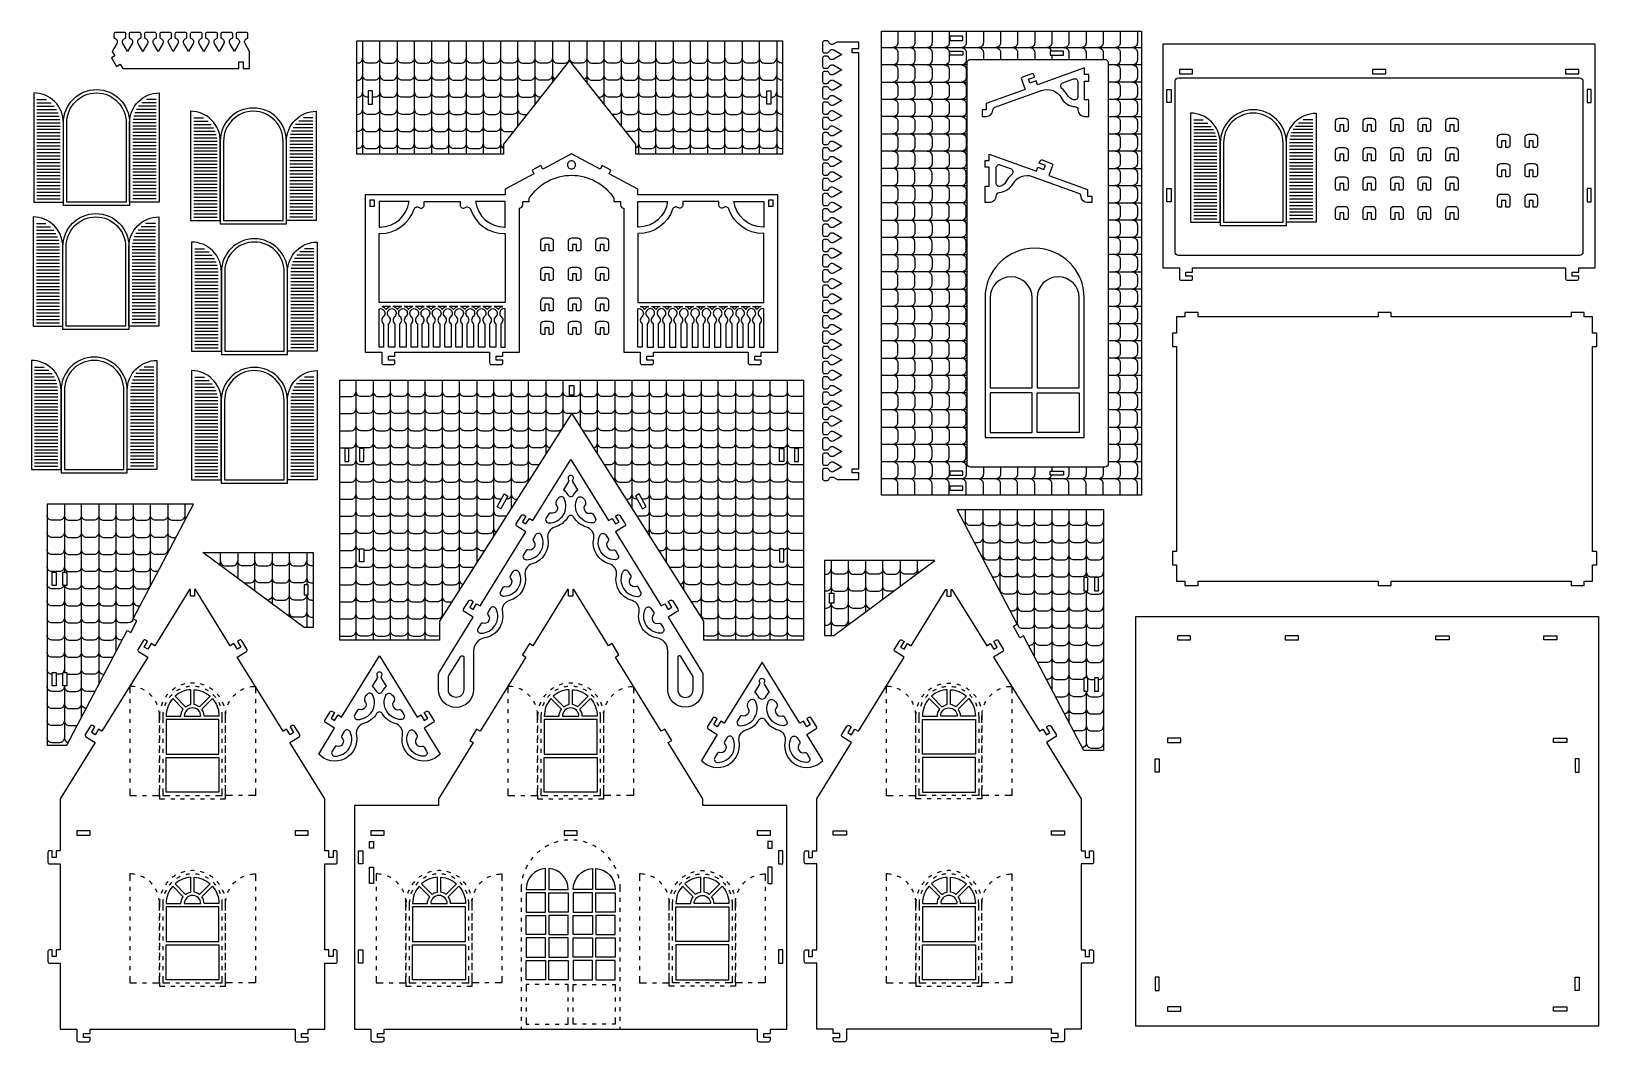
# Model space of a CAD drawing. Extents: x 3733 to 3923, y 1415 to 1537.
import ezdxf

# ---------------------------------------------------------------- set-up
doc = ezdxf.new("R2010")
doc.units = 0
doc.header["$MEASUREMENT"] = 0
doc.layers.add('LAYER1', color=18, linetype='CONTINUOUS')

msp = doc.modelspace()

# ---------------------------------------------------------------- linework, layer by layer
at = {"layer": 'LAYER1'}
for points in [[(3743.03, 1534.42), (3743.35, 1533.9), (3742.92, 1533.64), (3743.55, 1532.62), (3743.98, 1532.88), (3744.3, 1532.36), (3758.35, 1532.36), (3758.35, 1533.16), (3758.85, 1533.16), (3758.85, 1532.36), (3759.65, 1532.36), (3759.65, 1534.42), (3759.09, 1535.39, -0.475677), (3759.31, 1535.97, 0.32375), (3759.45, 1536.16), (3759.45, 1536.53, 0.414214), (3759.25, 1536.73), (3758.2, 1536.73, 0.414214), (3758, 1536.53), (3758, 1536.16, 0.32375), (3758.14, 1535.97, -0.475677), (3758.36, 1535.39), (3757.8, 1534.42), (3757.25, 1535.39, -0.475677), (3757.47, 1535.97, 0.32375), (3757.6, 1536.16), (3757.6, 1536.53, 0.414214), (3757.4, 1536.73), (3756.36, 1536.73, 0.414214), (3756.16, 1536.53), (3756.16, 1536.16, 0.32375), (3756.29, 1535.97, -0.475677), (3756.51, 1535.39), (3755.96, 1534.42), (3755.4, 1535.39, -0.475677), (3755.62, 1535.97, 0.32375), (3755.76, 1536.16), (3755.76, 1536.53, 0.414214), (3755.56, 1536.73), (3754.51, 1536.73, 0.414214), (3754.31, 1536.53), (3754.31, 1536.16, 0.32375), (3754.45, 1535.97, -0.475677), (3754.67, 1535.39), (3754.11, 1534.42), (3753.55, 1535.39, -0.475677), (3753.77, 1535.97, 0.32375), (3753.91, 1536.16), (3753.91, 1536.53, 0.414214), (3753.71, 1536.73), (3752.66, 1536.73, 0.414214), (3752.46, 1536.53), (3752.46, 1536.16, 0.32375), (3752.6, 1535.97, -0.475677), (3752.82, 1535.39), (3752.26, 1534.42), (3751.7, 1535.39, -0.475677), (3751.92, 1535.97, 0.32375), (3752.06, 1536.16), (3752.06, 1536.53, 0.414214), (3751.86, 1536.73), (3750.81, 1536.73, 0.414214), (3750.61, 1536.53), (3750.61, 1536.16, 0.32375), (3750.75, 1535.97, -0.475677), (3750.97, 1535.39), (3750.41, 1534.42), (3749.86, 1535.39, -0.475677), (3750.08, 1535.97, 0.32375), (3750.21, 1536.16), (3750.21, 1536.53, 0.414214), (3750.01, 1536.73), (3748.97, 1536.73, 0.414214), (3748.77, 1536.53), (3748.77, 1536.16, 0.32375), (3748.9, 1535.97, -0.475677), (3749.13, 1535.39), (3748.57, 1534.42), (3748.01, 1535.39, -0.475677), (3748.23, 1535.97, 0.32375), (3748.37, 1536.16), (3748.37, 1536.53, 0.414214), (3748.17, 1536.73), (3747.12, 1536.73, 0.414214), (3746.92, 1536.53), (3746.92, 1536.16, 0.32375), (3747.06, 1535.97, -0.475677), (3747.28, 1535.39), (3746.72, 1534.42), (3746.16, 1535.39, -0.475677), (3746.38, 1535.97, 0.32375), (3746.52, 1536.16), (3746.52, 1536.53, 0.414214), (3746.32, 1536.73), (3745.27, 1536.73, 0.414214), (3745.07, 1536.53), (3745.07, 1536.16, 0.32375), (3745.21, 1535.97, -0.475677), (3745.43, 1535.39), (3744.87, 1534.42), (3744.31, 1535.39, -0.475677), (3744.54, 1535.97, 0.32375), (3744.67, 1536.16), (3744.67, 1536.53, 0.414214), (3744.47, 1536.73), (3743.43, 1536.73, 0.414214), (3743.23, 1536.53), (3743.23, 1536.16, 0.32375), (3743.36, 1535.97, -0.475677), (3743.58, 1535.39)], [(3830.31, 1535.33, -0.475677), (3829.73, 1535.55, 0.32375), (3829.54, 1535.69), (3829.16, 1535.69, 0.414214), (3828.96, 1535.49), (3828.96, 1534.44, 0.414214), (3829.16, 1534.24), (3829.54, 1534.24, 0.32375), (3829.73, 1534.38, -0.475677), (3830.31, 1534.6), (3831.28, 1534.04), (3830.31, 1533.48, -0.475677), (3829.73, 1533.71, 0.32375), (3829.54, 1533.84), (3829.16, 1533.84, 0.414214), (3828.96, 1533.64), (3828.96, 1532.6, 0.414214), (3829.16, 1532.4), (3829.54, 1532.4, 0.32375), (3829.73, 1532.53, -0.475677), (3830.31, 1532.75), (3831.28, 1532.2), (3830.31, 1531.64, -0.475677), (3829.73, 1531.86, 0.32375), (3829.54, 1532), (3829.16, 1532, 0.414214), (3828.96, 1531.8), (3828.96, 1530.75, 0.414214), (3829.16, 1530.55), (3829.54, 1530.55, 0.32375), (3829.73, 1530.69, -0.475677), (3830.31, 1530.91), (3831.28, 1530.35), (3830.31, 1529.79, -0.475677), (3829.73, 1530.01, 0.32375), (3829.54, 1530.15), (3829.16, 1530.15, 0.414214), (3828.96, 1529.95), (3828.96, 1528.9, 0.414214), (3829.16, 1528.7), (3829.54, 1528.7, 0.32375), (3829.73, 1528.84, -0.475677), (3830.31, 1529.06), (3831.28, 1528.5), (3830.31, 1527.94, -0.475677), (3829.73, 1528.16, 0.32375), (3829.54, 1528.3), (3829.16, 1528.3, 0.414214), (3828.96, 1528.1), (3828.96, 1527.05, 0.414214), (3829.16, 1526.85), (3829.54, 1526.85, 0.32375), (3829.73, 1526.99, -0.475677), (3830.31, 1527.21), (3831.28, 1526.65), (3830.31, 1526.09, -0.475677), (3829.73, 1526.32, 0.32375), (3829.54, 1526.45), (3829.16, 1526.45, 0.414214), (3828.96, 1526.25), (3828.96, 1525.21, 0.414214), (3829.16, 1525.01), (3829.54, 1525.01, 0.32375), (3829.73, 1525.14, -0.475677), (3830.31, 1525.36), (3831.28, 1524.81), (3830.31, 1524.25, -0.475677), (3829.73, 1524.47, 0.32375), (3829.54, 1524.61), (3829.16, 1524.61, 0.414214), (3828.96, 1524.41), (3828.96, 1523.36, 0.414214), (3829.16, 1523.16), (3829.54, 1523.16, 0.32375), (3829.73, 1523.3, -0.475677), (3830.31, 1523.52), (3831.28, 1522.96), (3830.31, 1522.4, -0.475677), (3829.73, 1522.62, 0.32375), (3829.54, 1522.76), (3829.16, 1522.76, 0.414214), (3828.96, 1522.56), (3828.96, 1521.51, 0.414214), (3829.16, 1521.31), (3829.54, 1521.31, 0.32375), (3829.73, 1521.45, -0.475677), (3830.31, 1521.67), (3831.28, 1521.11), (3830.31, 1520.55, -0.475677), (3829.73, 1520.77, 0.32375), (3829.54, 1520.91), (3829.16, 1520.91, 0.414214), (3828.96, 1520.71), (3828.96, 1519.66, 0.414214), (3829.16, 1519.46), (3829.54, 1519.46, 0.32375), (3829.73, 1519.6, -0.475677), (3830.31, 1519.82), (3831.28, 1519.26), (3830.31, 1518.71, -0.475677), (3829.73, 1518.93, 0.32375), (3829.54, 1519.06), (3829.16, 1519.06, 0.414214), (3828.96, 1518.86), (3828.96, 1517.82, 0.414214), (3829.16, 1517.62), (3829.54, 1517.62, 0.32375), (3829.73, 1517.75, -0.475677), (3830.31, 1517.98), (3831.28, 1517.42), (3830.31, 1516.86, -0.475677), (3829.73, 1517.08, 0.32375), (3829.54, 1517.22), (3829.16, 1517.22, 0.414214), (3828.96, 1517.02), (3828.96, 1515.97, 0.414214), (3829.16, 1515.77), (3829.54, 1515.77, 0.32375), (3829.73, 1515.91, -0.475677), (3830.31, 1516.13), (3831.28, 1515.57), (3830.31, 1515.01, -0.475677), (3829.73, 1515.23, 0.32375), (3829.54, 1515.37), (3829.16, 1515.37, 0.414214), (3828.96, 1515.17), (3828.96, 1514.12, 0.414214), (3829.16, 1513.92), (3829.54, 1513.92, 0.32375), (3829.73, 1514.06, -0.475677), (3830.31, 1514.28), (3831.28, 1513.72), (3830.31, 1513.16, -0.475677), (3829.73, 1513.38, 0.32375), (3829.54, 1513.52), (3829.16, 1513.52, 0.414214), (3828.96, 1513.32), (3828.96, 1512.27, 0.414214), (3829.16, 1512.07), (3829.54, 1512.07, 0.32375), (3829.73, 1512.21, -0.475677), (3830.31, 1512.43), (3831.28, 1511.87), (3830.31, 1511.32, -0.475677), (3829.73, 1511.54, 0.32375), (3829.54, 1511.67), (3829.16, 1511.67, 0.414214), (3828.96, 1511.47), (3828.96, 1510.43, 0.414214), (3829.16, 1510.23), (3829.54, 1510.23, 0.32375), (3829.73, 1510.36, -0.475677), (3830.31, 1510.59), (3831.28, 1510.03), (3830.31, 1509.47, -0.475677), (3829.73, 1509.69, 0.32375), (3829.54, 1509.83), (3829.16, 1509.83, 0.414214), (3828.96, 1509.63), (3828.96, 1508.58, 0.414214), (3829.16, 1508.38), (3829.54, 1508.38, 0.32375), (3829.73, 1508.52, -0.475677), (3830.31, 1508.74), (3831.28, 1508.18), (3830.31, 1507.62, -0.475677), (3829.73, 1507.84, 0.32375), (3829.54, 1507.98), (3829.16, 1507.98, 0.414214), (3828.96, 1507.78), (3828.96, 1506.73, 0.414214), (3829.16, 1506.53), (3829.54, 1506.53, 0.32375), (3829.73, 1506.67, -0.475677), (3830.31, 1506.89), (3831.28, 1506.33), (3830.31, 1505.77, -0.475677), (3829.73, 1506, 0.32375), (3829.54, 1506.13), (3829.16, 1506.13, 0.414214), (3828.96, 1505.93), (3828.96, 1504.89, 0.414214), (3829.16, 1504.69), (3829.54, 1504.69, 0.32375), (3829.73, 1504.82, -0.475677), (3830.31, 1505.04), (3831.28, 1504.49), (3830.31, 1503.93, -0.475677), (3829.73, 1504.15, 0.32375), (3829.54, 1504.29), (3829.16, 1504.29, 0.414214), (3828.96, 1504.09), (3828.96, 1503.04, 0.414214), (3829.16, 1502.84), (3829.54, 1502.84, 0.32375), (3829.73, 1502.98, -0.475677), (3830.31, 1503.2), (3831.28, 1502.64), (3830.31, 1502.08, -0.475677), (3829.73, 1502.3, 0.32375), (3829.54, 1502.44), (3829.16, 1502.44, 0.414214), (3828.96, 1502.24), (3828.96, 1501.19, 0.414214), (3829.16, 1500.99), (3829.54, 1500.99, 0.32375), (3829.73, 1501.13, -0.475677), (3830.31, 1501.35), (3831.28, 1500.79), (3830.31, 1500.23, -0.475677), (3829.73, 1500.45, 0.32375), (3829.54, 1500.59), (3829.16, 1500.59, 0.414214), (3828.96, 1500.39), (3828.96, 1499.34, 0.414214), (3829.16, 1499.14), (3829.54, 1499.14, 0.32375), (3829.73, 1499.28, -0.475677), (3830.31, 1499.5), (3831.28, 1498.94), (3830.31, 1498.38, -0.475677), (3829.73, 1498.61, 0.32375), (3829.54, 1498.74), (3829.16, 1498.74, 0.414214), (3828.96, 1498.54), (3828.96, 1497.5, 0.414214), (3829.16, 1497.3), (3829.54, 1497.3, 0.32375), (3829.73, 1497.43, -0.475677), (3830.31, 1497.65), (3831.28, 1497.1), (3830.31, 1496.54, -0.475677), (3829.73, 1496.76, 0.32375), (3829.54, 1496.9), (3829.16, 1496.9, 0.414214), (3828.96, 1496.7), (3828.96, 1495.65, 0.414214), (3829.16, 1495.45), (3829.54, 1495.45, 0.32375), (3829.73, 1495.59, -0.475677), (3830.31, 1495.81), (3831.28, 1495.25), (3830.31, 1494.69, -0.475677), (3829.73, 1494.91, 0.32375), (3829.54, 1495.05), (3829.16, 1495.05, 0.414214), (3828.96, 1494.85), (3828.96, 1493.8, 0.414214), (3829.16, 1493.6), (3829.54, 1493.6, 0.32375), (3829.73, 1493.74, -0.475677), (3830.31, 1493.96), (3831.28, 1493.4), (3830.31, 1492.84, -0.475677), (3829.73, 1493.06, 0.32375), (3829.54, 1493.2), (3829.16, 1493.2, 0.414214), (3828.96, 1493), (3828.96, 1491.95, 0.414214), (3829.16, 1491.75), (3829.54, 1491.75, 0.32375), (3829.73, 1491.89, -0.475677), (3830.31, 1492.11), (3831.28, 1491.55), (3830.31, 1491, -0.475677), (3829.73, 1491.22, 0.32375), (3829.54, 1491.35), (3829.16, 1491.35, 0.414214), (3828.96, 1491.15), (3828.96, 1490.11, 0.414214), (3829.16, 1489.91), (3829.54, 1489.91, 0.32375), (3829.73, 1490.04, -0.475677), (3830.31, 1490.27), (3831.28, 1489.71), (3830.31, 1489.15, -0.475677), (3829.73, 1489.37, 0.32375), (3829.54, 1489.51), (3829.16, 1489.51, 0.414214), (3828.96, 1489.31), (3828.96, 1488.26, 0.414214), (3829.16, 1488.06), (3829.54, 1488.06, 0.32375), (3829.73, 1488.2, -0.475677), (3830.31, 1488.42), (3831.28, 1487.86), (3830.31, 1487.3, -0.475677), (3829.73, 1487.52, 0.32375), (3829.54, 1487.66), (3829.16, 1487.66, 0.414214), (3828.96, 1487.46), (3828.96, 1486.41, 0.414214), (3829.16, 1486.21), (3829.54, 1486.21, 0.32375), (3829.73, 1486.35, -0.475677), (3830.31, 1486.57), (3831.28, 1486.01), (3830.31, 1485.45, -0.475677), (3829.73, 1485.67, 0.32375), (3829.54, 1485.81), (3829.16, 1485.81, 0.414214), (3828.96, 1485.61), (3828.96, 1484.56, 0.414214), (3829.16, 1484.36), (3829.54, 1484.36, 0.32375), (3829.73, 1484.5, -0.475677), (3830.31, 1484.72), (3831.28, 1484.16), (3830.31, 1483.61, -0.475677), (3829.73, 1483.83, 0.32375), (3829.54, 1483.96), (3829.16, 1483.96, 0.414214), (3828.96, 1483.76), (3828.96, 1482.72, 0.414214), (3829.16, 1482.52), (3829.54, 1482.52, 0.32375), (3829.73, 1482.65, -0.475677), (3830.31, 1482.88), (3830.67, 1482.67, 0.131652), (3830.77, 1482.64), (3833.33, 1482.64), (3833.33, 1483.44), (3832.53, 1483.44), (3832.53, 1483.94), (3833.33, 1483.94), (3833.33, 1534.26), (3832.53, 1534.26), (3832.53, 1534.76), (3833.33, 1534.76), (3833.33, 1535.56), (3830.77, 1535.56, 0.131652), (3830.67, 1535.54)], [(3922.45, 1535.31), (3870.13, 1535.31), (3870.13, 1508.23), (3872.13, 1508.23), (3872.13, 1506.93, 0.414214), (3872.33, 1506.73), (3873.53, 1506.73, 0.414214), (3873.73, 1506.93), (3873.73, 1507.23), (3872.93, 1507.23), (3872.93, 1507.73), (3873.73, 1507.73), (3873.73, 1508.23), (3918.85, 1508.23), (3918.85, 1506.93, 0.414214), (3919.05, 1506.73), (3920.25, 1506.73, 0.414214), (3920.45, 1506.93), (3920.45, 1507.23), (3919.65, 1507.23), (3919.65, 1507.73), (3920.45, 1507.73), (3920.45, 1508.23), (3922.45, 1508.23)], [(3863.53, 1533.06), (3863.53, 1484.54, -0.414214), (3863.13, 1484.14), (3846.84, 1484.14, -0.414214), (3846.44, 1484.54), (3846.44, 1533.06, -0.414214), (3846.84, 1533.46), (3863.13, 1533.46, -0.414214)], [(3854.52, 1531.6, 0.414214), (3854.26, 1531.72), (3853.13, 1531.31, 0.414214), (3853.01, 1531.06), (3853.46, 1529.83), (3848.76, 1528.14), (3848.76, 1527.36), (3848.26, 1527.36), (3848.26, 1526.56), (3848.76, 1526.56, 0.3991), (3849.56, 1527.31, -0.301728), (3849.82, 1527.67), (3855.43, 1529.7, -0.36851), (3857.86, 1528.78, 0.256171), (3859.48, 1527.75, -0.396051), (3859.86, 1527.36, 0.414214), (3860.66, 1526.56), (3861.16, 1526.56), (3861.16, 1528.56), (3860.66, 1528.56), (3860.66, 1530.84), (3861.16, 1530.84), (3861.16, 1531.64), (3860.66, 1531.64), (3860.66, 1532.44), (3854.96, 1530.38), (3854.79, 1530.85), (3854.04, 1530.58), (3853.87, 1531.05), (3854.62, 1531.32)], [(3859.86, 1530.73), (3859.86, 1528.96, -0.470475), (3859.38, 1528.57, -0.222915), (3858.56, 1529.17, 0.091524), (3857.91, 1529.96, -0.57735), (3858.04, 1530.64), (3859.32, 1531.1, -0.519833)], [(3920.95, 1530.83), (3920.95, 1510.13, -0.414214), (3920.55, 1509.73), (3872.03, 1509.73, -0.414214), (3871.63, 1510.13), (3871.63, 1530.83, -0.414214), (3872.03, 1531.23), (3920.55, 1531.23, -0.414214)], [(3733.52, 1516.2), (3737.12, 1516.2), (3737.12, 1525.8, 0.414214), (3733.52, 1529.4)], [(3745.12, 1525.8), (3745.12, 1515.8), (3737.12, 1515.8), (3737.12, 1525.8, -1)], [(3744.72, 1525.8), (3744.72, 1516.2), (3737.52, 1516.2), (3737.52, 1525.8, -1)], [(3748.72, 1516.2), (3745.12, 1516.2), (3745.12, 1525.8, -0.414214), (3748.72, 1529.4)], [(3752.5, 1513.98), (3756.1, 1513.98), (3756.1, 1523.58, 0.414214), (3752.5, 1527.18)], [(3756.1, 1523.58), (3756.1, 1513.58), (3764.1, 1513.58), (3764.1, 1523.58, 1)], [(3756.5, 1523.58), (3756.5, 1513.98), (3763.7, 1513.98), (3763.7, 1523.58, 1)], [(3767.7, 1513.98), (3764.1, 1513.98), (3764.1, 1523.58, -0.414214), (3767.7, 1527.18)], [(3873.47, 1513.76), (3877.07, 1513.76), (3877.07, 1523.36, 0.414214), (3873.47, 1526.96)], [(3877.07, 1523.36), (3877.07, 1513.36), (3885.07, 1513.36), (3885.07, 1523.36, 1)], [(3877.47, 1523.36), (3877.47, 1513.76), (3884.67, 1513.76), (3884.67, 1523.36, 1)], [(3888.67, 1513.76), (3885.07, 1513.76), (3885.07, 1523.36, -0.414214), (3888.67, 1526.96)], [(3891.03, 1524.95), (3891.03, 1525.95, -0.414214), (3891.43, 1526.35), (3892.13, 1526.35, -0.414214), (3892.53, 1525.95), (3892.53, 1524.95, -0.414214), (3892.33, 1524.75), (3892.03, 1524.75), (3892.03, 1525.55), (3891.53, 1525.55), (3891.53, 1524.75), (3891.23, 1524.75, -0.414214)], [(3894.36, 1524.95), (3894.36, 1525.95, -0.414214), (3894.76, 1526.35), (3895.46, 1526.35, -0.414214), (3895.86, 1525.95), (3895.86, 1524.95, -0.414214), (3895.66, 1524.75), (3895.36, 1524.75), (3895.36, 1525.55), (3894.86, 1525.55), (3894.86, 1524.75), (3894.56, 1524.75, -0.414214)], [(3897.7, 1524.95), (3897.7, 1525.95, -0.414214), (3898.1, 1526.35), (3898.8, 1526.35, -0.414214), (3899.2, 1525.95), (3899.2, 1524.95, -0.414214), (3899, 1524.75), (3898.7, 1524.75), (3898.7, 1525.55), (3898.2, 1525.55), (3898.2, 1524.75), (3897.9, 1524.75, -0.414214)], [(3901.03, 1524.95), (3901.03, 1525.95, -0.414214), (3901.43, 1526.35), (3902.13, 1526.35, -0.414214), (3902.53, 1525.95), (3902.53, 1524.95, -0.414214), (3902.33, 1524.75), (3902.03, 1524.75), (3902.03, 1525.55), (3901.53, 1525.55), (3901.53, 1524.75), (3901.23, 1524.75, -0.414214)], [(3904.36, 1524.95), (3904.36, 1525.95, -0.414214), (3904.76, 1526.35), (3905.46, 1526.35, -0.414214), (3905.86, 1525.95), (3905.86, 1524.95, -0.414214), (3905.66, 1524.75), (3905.36, 1524.75), (3905.36, 1525.55), (3904.86, 1525.55), (3904.86, 1524.75), (3904.56, 1524.75, -0.414214)], [(3891.03, 1521.39), (3891.03, 1522.39, -0.414214), (3891.43, 1522.79), (3892.13, 1522.79, -0.414214), (3892.53, 1522.39), (3892.53, 1521.39, -0.414214), (3892.33, 1521.19), (3892.03, 1521.19), (3892.03, 1521.99), (3891.53, 1521.99), (3891.53, 1521.19), (3891.23, 1521.19, -0.414214)], [(3894.36, 1521.39), (3894.36, 1522.39, -0.414214), (3894.76, 1522.79), (3895.46, 1522.79, -0.414214), (3895.86, 1522.39), (3895.86, 1521.39, -0.414214), (3895.66, 1521.19), (3895.36, 1521.19), (3895.36, 1521.99), (3894.86, 1521.99), (3894.86, 1521.19), (3894.56, 1521.19, -0.414214)], [(3897.7, 1521.39), (3897.7, 1522.39, -0.414214), (3898.1, 1522.79), (3898.8, 1522.79, -0.414214), (3899.2, 1522.39), (3899.2, 1521.39, -0.414214), (3899, 1521.19), (3898.7, 1521.19), (3898.7, 1521.99), (3898.2, 1521.99), (3898.2, 1521.19), (3897.9, 1521.19, -0.414214)], [(3901.03, 1521.39), (3901.03, 1522.39, -0.414214), (3901.43, 1522.79), (3902.13, 1522.79, -0.414214), (3902.53, 1522.39), (3902.53, 1521.39, -0.414214), (3902.33, 1521.19), (3902.03, 1521.19), (3902.03, 1521.99), (3901.53, 1521.99), (3901.53, 1521.19), (3901.23, 1521.19, -0.414214)], [(3904.36, 1521.39), (3904.36, 1522.39, -0.414214), (3904.76, 1522.79), (3905.46, 1522.79, -0.414214), (3905.86, 1522.39), (3905.86, 1521.39, -0.414214), (3905.66, 1521.19), (3905.36, 1521.19), (3905.36, 1521.99), (3904.86, 1521.99), (3904.86, 1521.19), (3904.56, 1521.19, -0.414214)], [(3910.62, 1523.02), (3910.62, 1524.02, -0.414214), (3911.02, 1524.42), (3911.72, 1524.42, -0.414214), (3912.12, 1524.02), (3912.12, 1523.02, -0.414214), (3911.92, 1522.82), (3911.62, 1522.82), (3911.62, 1523.62), (3911.12, 1523.62), (3911.12, 1522.82), (3910.82, 1522.82, -0.414214)], [(3913.95, 1523.02), (3913.95, 1524.02, -0.414214), (3914.35, 1524.42), (3915.05, 1524.42, -0.414214), (3915.45, 1524.02), (3915.45, 1523.02, -0.414214), (3915.25, 1522.82), (3914.95, 1522.82), (3914.95, 1523.62), (3914.45, 1523.62), (3914.45, 1522.82), (3914.15, 1522.82, -0.414214)], [(3792.28, 1508.09), (3792.28, 1515.47, 0.414214), (3792.68, 1515.87), (3792.68, 1516.27), (3793.48, 1516.27), (3793.48, 1516.67, -0.542632), (3803.71, 1516.67), (3803.71, 1516.27), (3804.51, 1516.27), (3804.51, 1515.87, 0.414214), (3804.91, 1515.47), (3804.91, 1508.09), (3804.91, 1498.05), (3806.91, 1498.05), (3806.91, 1496.75, 0.414214), (3807.11, 1496.55), (3808.31, 1496.55, 0.414214), (3808.51, 1496.75), (3808.51, 1497.05), (3807.71, 1497.05), (3807.71, 1497.55), (3808.51, 1497.55), (3808.51, 1498.05), (3819.95, 1498.05), (3819.95, 1496.75, 0.414214), (3820.15, 1496.55), (3821.35, 1496.55, 0.414214), (3821.55, 1496.75), (3821.55, 1497.05), (3820.75, 1497.05), (3820.75, 1497.55), (3821.55, 1497.55), (3821.55, 1498.05), (3823.55, 1498.05), (3823.55, 1508.09), (3823.55, 1517.07), (3806.61, 1517.07), (3806.61, 1517.78), (3803.13, 1519.62), (3803.36, 1520.06), (3802.3, 1520.63), (3802.07, 1520.18), (3798.59, 1522.02), (3795.11, 1520.18), (3794.88, 1520.63), (3793.82, 1520.06), (3794.05, 1519.62), (3790.58, 1517.78), (3790.58, 1517.07), (3773.63, 1517.07), (3773.63, 1508.09), (3773.63, 1498.05), (3775.63, 1498.05), (3775.63, 1496.75, 0.414214), (3775.83, 1496.55), (3777.03, 1496.55, 0.414214), (3777.23, 1496.75), (3777.23, 1497.05), (3776.43, 1497.05), (3776.43, 1497.55), (3777.23, 1497.55), (3777.23, 1498.05), (3788.68, 1498.05), (3788.68, 1496.75, 0.414214), (3788.88, 1496.55), (3790.08, 1496.55, 0.414214), (3790.28, 1496.75), (3790.28, 1497.05), (3789.48, 1497.05), (3789.48, 1497.55), (3790.28, 1497.55), (3790.28, 1498.05), (3792.28, 1498.05)], [(3798.59, 1521.19, 0.414214), (3798.1, 1520.7, 0.414214), (3798.59, 1520.21, 0.414214), (3799.08, 1520.7, 0.414214)], [(3855.27, 1521.17, -0.414214), (3855.52, 1521.29), (3856.65, 1520.88, -0.414214), (3856.77, 1520.63), (3856.33, 1519.4), (3861.03, 1517.71), (3861.03, 1516.93), (3861.53, 1516.93), (3861.53, 1516.13), (3861.03, 1516.13, -0.3991), (3860.23, 1516.88, 0.301728), (3859.96, 1517.24), (3854.36, 1519.27, 0.36851), (3851.93, 1518.35, -0.256171), (3850.3, 1517.33, 0.396051), (3849.93, 1516.93, -0.414214), (3849.13, 1516.13), (3848.63, 1516.13), (3848.63, 1518.13), (3849.13, 1518.13), (3849.13, 1520.41), (3848.63, 1520.41), (3848.63, 1521.21), (3849.13, 1521.21), (3849.13, 1522.01), (3854.83, 1519.95), (3855, 1520.42), (3855.75, 1520.15), (3855.92, 1520.62), (3855.17, 1520.89)], [(3910.62, 1519.46), (3910.62, 1520.46, -0.414214), (3911.02, 1520.86), (3911.72, 1520.86, -0.414214), (3912.12, 1520.46), (3912.12, 1519.46, -0.414214), (3911.92, 1519.26), (3911.62, 1519.26), (3911.62, 1520.06), (3911.12, 1520.06), (3911.12, 1519.26), (3910.82, 1519.26, -0.414214)], [(3913.95, 1519.46), (3913.95, 1520.46, -0.414214), (3914.35, 1520.86), (3915.05, 1520.86, -0.414214), (3915.45, 1520.46), (3915.45, 1519.46, -0.414214), (3915.25, 1519.26), (3914.95, 1519.26), (3914.95, 1520.06), (3914.45, 1520.06), (3914.45, 1519.26), (3914.15, 1519.26, -0.414214)], [(3849.93, 1520.3), (3849.93, 1518.54, 0.470475), (3850.4, 1518.14, 0.222915), (3851.23, 1518.74, -0.091524), (3851.87, 1519.53, 0.57735), (3851.75, 1520.21), (3850.46, 1520.67, 0.519833)], [(3891.03, 1517.84), (3891.03, 1518.84, -0.414214), (3891.43, 1519.24), (3892.13, 1519.24, -0.414214), (3892.53, 1518.84), (3892.53, 1517.84, -0.414214), (3892.33, 1517.64), (3892.03, 1517.64), (3892.03, 1518.44), (3891.53, 1518.44), (3891.53, 1517.64), (3891.23, 1517.64, -0.414214)], [(3894.36, 1517.84), (3894.36, 1518.84, -0.414214), (3894.76, 1519.24), (3895.46, 1519.24, -0.414214), (3895.86, 1518.84), (3895.86, 1517.84, -0.414214), (3895.66, 1517.64), (3895.36, 1517.64), (3895.36, 1518.44), (3894.86, 1518.44), (3894.86, 1517.64), (3894.56, 1517.64, -0.414214)], [(3897.7, 1517.84), (3897.7, 1518.84, -0.414214), (3898.1, 1519.24), (3898.8, 1519.24, -0.414214), (3899.2, 1518.84), (3899.2, 1517.84, -0.414214), (3899, 1517.64), (3898.7, 1517.64), (3898.7, 1518.44), (3898.2, 1518.44), (3898.2, 1517.64), (3897.9, 1517.64, -0.414214)], [(3901.03, 1517.84), (3901.03, 1518.84, -0.414214), (3901.43, 1519.24), (3902.13, 1519.24, -0.414214), (3902.53, 1518.84), (3902.53, 1517.84, -0.414214), (3902.33, 1517.64), (3902.03, 1517.64), (3902.03, 1518.44), (3901.53, 1518.44), (3901.53, 1517.64), (3901.23, 1517.64, -0.414214)], [(3904.36, 1517.84), (3904.36, 1518.84, -0.414214), (3904.76, 1519.24), (3905.46, 1519.24, -0.414214), (3905.86, 1518.84), (3905.86, 1517.84, -0.414214), (3905.66, 1517.64), (3905.36, 1517.64), (3905.36, 1518.44), (3904.86, 1518.44), (3904.86, 1517.64), (3904.56, 1517.64, -0.414214)], [(3910.62, 1515.77), (3910.62, 1516.77, -0.414214), (3911.02, 1517.17), (3911.72, 1517.17, -0.414214), (3912.12, 1516.77), (3912.12, 1515.77, -0.414214), (3911.92, 1515.57), (3911.62, 1515.57), (3911.62, 1516.37), (3911.12, 1516.37), (3911.12, 1515.57), (3910.82, 1515.57, -0.414214)], [(3913.95, 1515.77), (3913.95, 1516.77, -0.414214), (3914.35, 1517.17), (3915.05, 1517.17, -0.414214), (3915.45, 1516.77), (3915.45, 1515.77, -0.414214), (3915.25, 1515.57), (3914.95, 1515.57), (3914.95, 1516.37), (3914.45, 1516.37), (3914.45, 1515.57), (3914.15, 1515.57, -0.414214)], [(3775.42, 1513.18, 0.376684), (3778.94, 1516.27), (3775.33, 1516.27), (3775.33, 1513.18)], [(3775.33, 1508.09), (3775.33, 1512.38), (3775.42, 1512.38, 0.322075), (3779.54, 1515.34, -0.501769), (3780.15, 1515.54, 0.607857), (3780.78, 1515.87), (3780.78, 1516.27), (3785.12, 1516.27), (3785.12, 1515.87, 0.607857), (3785.75, 1515.54, -0.501769), (3786.36, 1515.34, 0.322075), (3790.49, 1512.38), (3790.58, 1512.38), (3790.58, 1508.09), (3790.58, 1504.05), (3775.33, 1504.05)], [(3790.58, 1513.18), (3790.58, 1516.27), (3786.97, 1516.27, 0.376684), (3790.49, 1513.18)], [(3806.61, 1513.18), (3806.61, 1516.27), (3810.22, 1516.27, -0.376684), (3806.7, 1513.18)], [(3806.61, 1508.09), (3806.61, 1504.05), (3821.85, 1504.05), (3821.85, 1508.09), (3821.85, 1512.38), (3821.76, 1512.38, -0.322075), (3817.64, 1515.34, 0.501769), (3817.03, 1515.54, -0.607857), (3816.4, 1515.87), (3816.4, 1516.27), (3812.06, 1516.27), (3812.06, 1515.87, -0.607857), (3811.43, 1515.54, 0.501769), (3810.82, 1515.34, -0.322075), (3806.7, 1512.38), (3806.61, 1512.38)], [(3821.76, 1513.18, -0.376684), (3818.24, 1516.27), (3821.85, 1516.27), (3821.85, 1513.18)], [(3891.03, 1514.28), (3891.03, 1515.28, -0.414214), (3891.43, 1515.68), (3892.13, 1515.68, -0.414214), (3892.53, 1515.28), (3892.53, 1514.28, -0.414214), (3892.33, 1514.08), (3892.03, 1514.08), (3892.03, 1514.88), (3891.53, 1514.88), (3891.53, 1514.08), (3891.23, 1514.08, -0.414214)], [(3894.36, 1514.28), (3894.36, 1515.28, -0.414214), (3894.76, 1515.68), (3895.46, 1515.68, -0.414214), (3895.86, 1515.28), (3895.86, 1514.28, -0.414214), (3895.66, 1514.08), (3895.36, 1514.08), (3895.36, 1514.88), (3894.86, 1514.88), (3894.86, 1514.08), (3894.56, 1514.08, -0.414214)], [(3897.7, 1514.28), (3897.7, 1515.28, -0.414214), (3898.1, 1515.68), (3898.8, 1515.68, -0.414214), (3899.2, 1515.28), (3899.2, 1514.28, -0.414214), (3899, 1514.08), (3898.7, 1514.08), (3898.7, 1514.88), (3898.2, 1514.88), (3898.2, 1514.08), (3897.9, 1514.08, -0.414214)], [(3901.03, 1514.28), (3901.03, 1515.28, -0.414214), (3901.43, 1515.68), (3902.13, 1515.68, -0.414214), (3902.53, 1515.28), (3902.53, 1514.28, -0.414214), (3902.33, 1514.08), (3902.03, 1514.08), (3902.03, 1514.88), (3901.53, 1514.88), (3901.53, 1514.08), (3901.23, 1514.08, -0.414214)], [(3904.36, 1514.28), (3904.36, 1515.28, -0.414214), (3904.76, 1515.68), (3905.46, 1515.68, -0.414214), (3905.86, 1515.28), (3905.86, 1514.28, -0.414214), (3905.66, 1514.08), (3905.36, 1514.08), (3905.36, 1514.88), (3904.86, 1514.88), (3904.86, 1514.08), (3904.56, 1514.08, -0.414214)], [(3733.45, 1501.2), (3737.05, 1501.2), (3737.05, 1510.8, 0.414214), (3733.45, 1514.4)], [(3745.05, 1510.8), (3745.05, 1500.8), (3737.05, 1500.8), (3737.05, 1510.8, -1)], [(3744.65, 1510.8), (3744.65, 1501.2), (3737.45, 1501.2), (3737.45, 1510.8, -1)], [(3748.65, 1501.2), (3745.05, 1501.2), (3745.05, 1510.8, -0.414214), (3748.65, 1514.4)], [(3752.63, 1498.16), (3756.23, 1498.16), (3756.23, 1507.76, 0.414214), (3752.63, 1511.36)], [(3756.23, 1507.76), (3756.23, 1497.76), (3764.23, 1497.76), (3764.23, 1507.76, 1)], [(3756.63, 1507.76), (3756.63, 1498.16), (3763.83, 1498.16), (3763.83, 1507.76, 1)], [(3767.83, 1498.16), (3764.23, 1498.16), (3764.23, 1507.76, -0.414214), (3767.83, 1511.36)], [(3794.88, 1510.48), (3794.88, 1511.48, -0.414214), (3795.28, 1511.88), (3795.98, 1511.88, -0.414214), (3796.38, 1511.48), (3796.38, 1510.48, -0.414214), (3796.18, 1510.28), (3795.88, 1510.28), (3795.88, 1511.08), (3795.38, 1511.08), (3795.38, 1510.28), (3795.08, 1510.28, -0.414214)], [(3798.21, 1510.48), (3798.21, 1511.48, -0.414214), (3798.61, 1511.88), (3799.31, 1511.88, -0.414214), (3799.71, 1511.48), (3799.71, 1510.48, -0.414214), (3799.51, 1510.28), (3799.21, 1510.28), (3799.21, 1511.08), (3798.71, 1511.08), (3798.71, 1510.28), (3798.41, 1510.28, -0.414214)], [(3801.55, 1510.48), (3801.55, 1511.48, -0.414214), (3801.95, 1511.88), (3802.65, 1511.88, -0.414214), (3803.05, 1511.48), (3803.05, 1510.48, -0.414214), (3802.85, 1510.28), (3802.55, 1510.28), (3802.55, 1511.08), (3802.05, 1511.08), (3802.05, 1510.28), (3801.75, 1510.28, -0.414214)], [(3860.62, 1487.71), (3860.62, 1504.61, 1), (3848.62, 1504.61), (3848.62, 1487.71)], [(3794.88, 1506.92), (3794.88, 1507.92, -0.414214), (3795.28, 1508.32), (3795.98, 1508.32, -0.414214), (3796.38, 1507.92), (3796.38, 1506.92, -0.414214), (3796.18, 1506.72), (3795.88, 1506.72), (3795.88, 1507.52), (3795.38, 1507.52), (3795.38, 1506.72), (3795.08, 1506.72, -0.414214)], [(3798.21, 1506.92), (3798.21, 1507.92, -0.414214), (3798.61, 1508.32), (3799.31, 1508.32, -0.414214), (3799.71, 1507.92), (3799.71, 1506.92, -0.414214), (3799.51, 1506.72), (3799.21, 1506.72), (3799.21, 1507.52), (3798.71, 1507.52), (3798.71, 1506.72), (3798.41, 1506.72, -0.414214)], [(3801.55, 1506.92), (3801.55, 1507.92, -0.414214), (3801.95, 1508.32), (3802.65, 1508.32, -0.414214), (3803.05, 1507.92), (3803.05, 1506.92, -0.414214), (3802.85, 1506.72), (3802.55, 1506.72), (3802.55, 1507.52), (3802.05, 1507.52), (3802.05, 1506.72), (3801.75, 1506.72, -0.414214)], [(3849.22, 1504.61), (3849.22, 1493.71), (3854.32, 1493.71), (3854.32, 1504.61, 1)], [(3854.92, 1504.61), (3854.92, 1493.71), (3860.02, 1493.71), (3860.02, 1504.61, 1)], [(3794.88, 1503.23), (3794.88, 1504.23, -0.414214), (3795.28, 1504.63), (3795.98, 1504.63, -0.414214), (3796.38, 1504.23), (3796.38, 1503.23, -0.414214), (3796.18, 1503.03), (3795.88, 1503.03), (3795.88, 1503.83), (3795.38, 1503.83), (3795.38, 1503.03), (3795.08, 1503.03, -0.414214)], [(3798.21, 1503.23), (3798.21, 1504.23, -0.414214), (3798.61, 1504.63), (3799.31, 1504.63, -0.414214), (3799.71, 1504.23), (3799.71, 1503.23, -0.414214), (3799.51, 1503.03), (3799.21, 1503.03), (3799.21, 1503.83), (3798.71, 1503.83), (3798.71, 1503.03), (3798.41, 1503.03, -0.414214)], [(3801.55, 1503.23), (3801.55, 1504.23, -0.414214), (3801.95, 1504.63), (3802.65, 1504.63, -0.414214), (3803.05, 1504.23), (3803.05, 1503.23, -0.414214), (3802.85, 1503.03), (3802.55, 1503.03), (3802.55, 1503.83), (3802.05, 1503.83), (3802.05, 1503.03), (3801.75, 1503.03, -0.414214)], [(3775.33, 1503.28, -0.065439), (3775.48, 1503.31, -0.466916), (3775.99, 1502.58, -0.158726), (3775.85, 1502.37, 0.487801), (3775.86, 1501.47), (3775.86, 1498.65), (3775.33, 1498.65)], [(3776.69, 1503.57), (3775.63, 1503.57, -0.196954), (3776.16, 1503.19, -0.196954)], [(3776.33, 1502.58, -0.466916), (3776.84, 1503.31, -0.466916), (3777.35, 1502.58, -0.158726), (3777.21, 1502.37, 0.487801), (3777.22, 1501.47), (3777.22, 1498.65), (3776.46, 1498.65), (3776.46, 1501.47, 0.487801), (3776.47, 1502.37, -0.158726)], [(3778.05, 1503.57), (3776.99, 1503.57, -0.196954), (3777.52, 1503.19, -0.196954)], [(3777.69, 1502.58, -0.466916), (3778.2, 1503.31, -0.466916), (3778.71, 1502.58, -0.158726), (3778.57, 1502.37, 0.487801), (3778.58, 1501.47), (3778.58, 1498.65), (3777.82, 1498.65), (3777.82, 1501.47, 0.487801), (3777.83, 1502.37, -0.158726)], [(3778.88, 1503.19, -0.196954), (3779.41, 1503.57), (3778.35, 1503.57, -0.196954)], [(3779.05, 1502.58, -0.466916), (3779.56, 1503.31, -0.466916), (3780.06, 1502.58, -0.158726), (3779.93, 1502.37, 0.487801), (3779.94, 1501.47), (3779.94, 1498.65), (3779.18, 1498.65), (3779.18, 1501.47, 0.487801), (3779.18, 1502.37, -0.158726)], [(3780.77, 1503.57), (3779.7, 1503.57, -0.196954), (3780.24, 1503.19, -0.196954)], [(3780.41, 1502.58, -0.466916), (3780.92, 1503.31, -0.466916), (3781.42, 1502.58, -0.158726), (3781.29, 1502.37, 0.487801), (3781.29, 1501.47), (3781.29, 1498.65), (3780.54, 1498.65), (3780.54, 1501.47, 0.487801), (3780.54, 1502.37, -0.158726)], [(3782.13, 1503.57), (3781.06, 1503.57, -0.196954), (3781.59, 1503.19, -0.196954)], [(3781.77, 1502.58, -0.466916), (3782.27, 1503.31, -0.466916), (3782.78, 1502.58, -0.158726), (3782.65, 1502.37, 0.487801), (3782.65, 1501.47), (3782.65, 1498.65), (3781.89, 1498.65), (3781.89, 1501.47, 0.487801), (3781.9, 1502.37, -0.158726)], [(3783.48, 1503.57), (3782.42, 1503.57, -0.196954), (3782.95, 1503.19, -0.196954)], [(3783.12, 1502.58, -0.466916), (3783.63, 1503.31, -0.466916), (3784.14, 1502.58, -0.158726), (3784, 1502.37, 0.487801), (3784.01, 1501.47), (3784.01, 1498.65), (3783.25, 1498.65), (3783.25, 1501.47, 0.487801), (3783.26, 1502.37, -0.158726)], [(3784.31, 1503.19, -0.196954), (3784.84, 1503.57), (3783.78, 1503.57, -0.196954)], [(3784.48, 1502.58, -0.466916), (3784.99, 1503.31, -0.466916), (3785.5, 1502.58, -0.158726), (3785.36, 1502.37, 0.487801), (3785.37, 1501.47), (3785.37, 1498.65), (3784.61, 1498.65), (3784.61, 1501.47, 0.487801), (3784.62, 1502.37, -0.158726)], [(3786.2, 1503.57), (3785.14, 1503.57, -0.196954), (3785.67, 1503.19, -0.196954)], [(3785.84, 1502.58, -0.466916), (3786.35, 1503.31, -0.466916), (3786.86, 1502.58, -0.158726), (3786.72, 1502.37, 0.487801), (3786.73, 1501.47), (3786.73, 1498.65), (3785.97, 1498.65), (3785.97, 1501.47, 0.487801), (3785.98, 1502.37, -0.158726)], [(3787.03, 1503.19, -0.196954), (3787.56, 1503.57), (3786.5, 1503.57, -0.196954)], [(3787.2, 1502.58, -0.466916), (3787.71, 1503.31, -0.466916), (3788.22, 1502.58, -0.158726), (3788.08, 1502.37, 0.487801), (3788.09, 1501.47), (3788.09, 1498.65), (3787.33, 1498.65), (3787.33, 1501.47, 0.487801), (3787.34, 1502.37, -0.158726)], [(3788.92, 1503.57), (3787.86, 1503.57, -0.196954), (3788.39, 1503.19, -0.196954)], [(3788.56, 1502.58, -0.466916), (3789.07, 1503.31, -0.466916), (3789.58, 1502.58, -0.158726), (3789.44, 1502.37, 0.487801), (3789.45, 1501.47), (3789.45, 1498.65), (3788.69, 1498.65), (3788.69, 1501.47, 0.487801), (3788.7, 1502.37, -0.158726)], [(3790.28, 1503.57), (3789.22, 1503.57, -0.196954), (3789.75, 1503.19, -0.196954)], [(3790.58, 1503.28, 0.065439), (3790.43, 1503.31, 0.466916), (3789.92, 1502.58, 0.158726), (3790.06, 1502.37, -0.487801), (3790.05, 1501.47), (3790.05, 1498.65), (3790.58, 1498.65)], [(3794.88, 1500.38), (3794.88, 1501.38, -0.414214), (3795.28, 1501.78), (3795.98, 1501.78, -0.414214), (3796.38, 1501.38), (3796.38, 1500.38, -0.414214), (3796.18, 1500.18), (3795.88, 1500.18), (3795.88, 1500.98), (3795.38, 1500.98), (3795.38, 1500.18), (3795.08, 1500.18, -0.414214)], [(3798.21, 1500.38), (3798.21, 1501.38, -0.414214), (3798.61, 1501.78), (3799.31, 1501.78, -0.414214), (3799.71, 1501.38), (3799.71, 1500.38, -0.414214), (3799.51, 1500.18), (3799.21, 1500.18), (3799.21, 1500.98), (3798.71, 1500.98), (3798.71, 1500.18), (3798.41, 1500.18, -0.414214)], [(3801.55, 1500.38), (3801.55, 1501.38, -0.414214), (3801.95, 1501.78), (3802.65, 1501.78, -0.414214), (3803.05, 1501.38), (3803.05, 1500.38, -0.414214), (3802.85, 1500.18), (3802.55, 1500.18), (3802.55, 1500.98), (3802.05, 1500.98), (3802.05, 1500.18), (3801.75, 1500.18, -0.414214)], [(3806.61, 1503.28, -0.065439), (3806.75, 1503.31, -0.466916), (3807.26, 1502.58, -0.158726), (3807.13, 1502.37, 0.487801), (3807.13, 1501.47), (3807.13, 1498.65), (3806.61, 1498.65)], [(3806.9, 1503.57), (3807.96, 1503.57, 0.196954), (3807.43, 1503.19, 0.196954)], [(3808.62, 1502.58, 0.466916), (3808.11, 1503.31, 0.466916), (3807.6, 1502.58, 0.158726), (3807.74, 1502.37, -0.487801), (3807.73, 1501.47), (3807.73, 1498.65), (3808.49, 1498.65), (3808.49, 1501.47, -0.487801), (3808.48, 1502.37, 0.158726)], [(3808.26, 1503.57), (3809.32, 1503.57, 0.196954), (3808.79, 1503.19, 0.196954)], [(3809.98, 1502.58, 0.466916), (3809.47, 1503.31, 0.466916), (3808.96, 1502.58, 0.158726), (3809.1, 1502.37, -0.487801), (3809.09, 1501.47), (3809.09, 1498.65), (3809.85, 1498.65), (3809.85, 1501.47, -0.487801), (3809.84, 1502.37, 0.158726)], [(3810.15, 1503.19, 0.196954), (3809.62, 1503.57), (3810.68, 1503.57, 0.196954)], [(3811.34, 1502.58, 0.466916), (3810.83, 1503.31, 0.466916), (3810.32, 1502.58, 0.158726), (3810.46, 1502.37, -0.487801), (3810.45, 1501.47), (3810.45, 1498.65), (3811.21, 1498.65), (3811.21, 1501.47, -0.487801), (3811.2, 1502.37, 0.158726)], [(3810.98, 1503.57), (3812.04, 1503.57, 0.196954), (3811.51, 1503.19, 0.196954)], [(3812.7, 1502.58, 0.466916), (3812.19, 1503.31, 0.466916), (3811.68, 1502.58, 0.158726), (3811.82, 1502.37, -0.487801), (3811.81, 1501.47), (3811.81, 1498.65), (3812.57, 1498.65), (3812.57, 1501.47, -0.487801), (3812.56, 1502.37, 0.158726)], [(3812.87, 1503.19, 0.196954), (3812.34, 1503.57), (3813.4, 1503.57, 0.196954)], [(3814.06, 1502.58, 0.466916), (3813.55, 1503.31, 0.466916), (3813.04, 1502.58, 0.158726), (3813.18, 1502.37, -0.487801), (3813.17, 1501.47), (3813.17, 1498.65), (3813.93, 1498.65), (3813.93, 1501.47, -0.487801), (3813.92, 1502.37, 0.158726)], [(3813.7, 1503.57), (3814.76, 1503.57, 0.196954), (3814.23, 1503.19, 0.196954)], [(3815.42, 1502.58, 0.466916), (3814.91, 1503.31, 0.466916), (3814.4, 1502.58, 0.158726), (3814.54, 1502.37, -0.487801), (3814.53, 1501.47), (3814.53, 1498.65), (3815.29, 1498.65), (3815.29, 1501.47, -0.487801), (3815.28, 1502.37, 0.158726)], [(3815.06, 1503.57), (3816.12, 1503.57, 0.196954), (3815.59, 1503.19, 0.196954)], [(3816.78, 1502.58, 0.466916), (3816.27, 1503.31, 0.466916), (3815.76, 1502.58, 0.158726), (3815.9, 1502.37, -0.487801), (3815.89, 1501.47), (3815.89, 1498.65), (3816.65, 1498.65), (3816.65, 1501.47, -0.487801), (3816.64, 1502.37, 0.158726)], [(3816.42, 1503.57), (3817.48, 1503.57, 0.196954), (3816.95, 1503.19, 0.196954)], [(3818.13, 1502.58, 0.466916), (3817.63, 1503.31, 0.466916), (3817.12, 1502.58, 0.158726), (3817.25, 1502.37, -0.487801), (3817.25, 1501.47), (3817.25, 1498.65), (3818.01, 1498.65), (3818.01, 1501.47, -0.487801), (3818, 1502.37, 0.158726)], [(3818.31, 1503.19, 0.196954), (3817.77, 1503.57), (3818.84, 1503.57, 0.196954)], [(3819.49, 1502.58, 0.466916), (3818.98, 1503.31, 0.466916), (3818.48, 1502.58, 0.158726), (3818.61, 1502.37, -0.487801), (3818.61, 1501.47), (3818.61, 1498.65), (3819.36, 1498.65), (3819.36, 1501.47, -0.487801), (3819.36, 1502.37, 0.158726)], [(3819.13, 1503.57), (3820.19, 1503.57, 0.196954), (3819.66, 1503.19, 0.196954)], [(3820.85, 1502.58, 0.466916), (3820.34, 1503.31, 0.466916), (3819.84, 1502.58, 0.158726), (3819.97, 1502.37, -0.487801), (3819.96, 1501.47), (3819.96, 1498.65), (3820.72, 1498.65), (3820.72, 1501.47, -0.487801), (3820.72, 1502.37, 0.158726)], [(3820.49, 1503.57), (3821.55, 1503.57, 0.196954), (3821.02, 1503.19, 0.196954)], [(3821.85, 1503.28, 0.065439), (3821.7, 1503.31, 0.466916), (3821.19, 1502.58, 0.158726), (3821.33, 1502.37, -0.487801), (3821.32, 1501.47), (3821.32, 1498.65), (3821.85, 1498.65)], [(3733.24, 1483.84), (3736.84, 1483.84), (3736.84, 1493.44, 0.414214), (3733.24, 1497.04)], [(3736.84, 1493.44), (3736.84, 1483.44), (3744.84, 1483.44), (3744.84, 1493.44, 1)], [(3737.24, 1493.44), (3737.24, 1483.84), (3744.44, 1483.84), (3744.44, 1493.44, 1)], [(3748.44, 1483.84), (3744.84, 1483.84), (3744.84, 1493.44, -0.414214), (3748.44, 1497.04)], [(3756.22, 1492.2), (3756.22, 1482.2), (3764.22, 1482.2), (3764.22, 1492.2, 1)], [(3752.62, 1482.6), (3756.22, 1482.6), (3756.22, 1492.2, 0.414214), (3752.62, 1495.8)], [(3756.62, 1492.2), (3756.62, 1482.6), (3763.82, 1482.6), (3763.82, 1492.2, 1)], [(3767.82, 1482.6), (3764.22, 1482.6), (3764.22, 1492.2, -0.414214), (3767.82, 1495.8)], [(3798.15, 1478.09, -0.195222), (3796.57, 1476.87, 0.390324), (3795.71, 1475.48, -0.390324), (3793.82, 1472.42, 0.390324), (3792.97, 1471.04, -0.390324), (3791.07, 1467.97, 0.390324), (3790.22, 1466.59, -0.419429), (3788.07, 1463.47, 0.364346), (3786.75, 1461.89), (3786.75, 1457.19, -1), (3782.49, 1457.19), (3782.49, 1458.94, -0.139213), (3782.61, 1459.36), (3786.7, 1465.97), (3785.59, 1466.66, -0.414214), (3785.53, 1466.93), (3786.16, 1467.95, -0.414214), (3786.43, 1468.02), (3786.69, 1467.86), (3786.27, 1467.18), (3786.69, 1466.92), (3787.11, 1467.6), (3787.54, 1467.33), (3793.08, 1476.31), (3791.97, 1476.99, -0.414214), (3791.91, 1477.26), (3792.54, 1478.28, -0.414214), (3792.81, 1478.35), (3793.07, 1478.19), (3792.65, 1477.51), (3793.07, 1477.25), (3793.49, 1477.93), (3793.92, 1477.67), (3798.49, 1485.07), (3803.07, 1477.67), (3803.49, 1477.93), (3803.91, 1477.25), (3804.34, 1477.51), (3803.92, 1478.19), (3804.17, 1478.35, -0.414214), (3804.45, 1478.28), (3805.08, 1477.26, -0.414214), (3805.01, 1476.99), (3803.91, 1476.31), (3809.45, 1467.33), (3809.87, 1467.6), (3810.29, 1466.92), (3810.72, 1467.18), (3810.3, 1467.86), (3810.55, 1468.02, -0.414214), (3810.83, 1467.95), (3811.46, 1466.93, -0.414214), (3811.39, 1466.66), (3810.29, 1465.97), (3814.37, 1459.36, -0.139213), (3814.49, 1458.94), (3814.49, 1457.19, -1), (3810.24, 1457.19), (3810.24, 1461.89, 0.364346), (3808.92, 1463.47, -0.419429), (3806.76, 1466.59, 0.390324), (3805.91, 1467.97, -0.390324), (3804.02, 1471.04, 0.390324), (3803.16, 1472.42, -0.390324), (3801.27, 1475.48, 0.390324), (3800.42, 1476.87, -0.195222), (3798.84, 1478.09, 0.575498)], [(3798.15, 1480.76, 0.575498), (3798.84, 1480.76, -0.077363), (3799.35, 1481.39), (3798.75, 1482.37, -0.303894), (3798.76, 1482.6, 0.612281), (3798.49, 1483.11, 0.612281), (3798.23, 1482.6, -0.303894), (3798.24, 1482.37), (3797.63, 1481.39, -0.077363)], [(3795.52, 1477.98, 0.589932), (3795.87, 1477.37, 0.55259), (3797.7, 1480.33, 0.589932), (3797, 1480.36, 0.344768), (3796.71, 1479.61, -0.782555), (3796.07, 1478.57, 0.344768), (3795.84, 1478.48)], [(3801.46, 1477.98, -0.589932), (3801.12, 1477.37, -0.55259), (3799.29, 1480.33, -0.589932), (3799.99, 1480.36, -0.344768), (3800.27, 1479.61, 0.782555), (3800.92, 1478.57, -0.344768), (3801.15, 1478.48)], [(3793.09, 1474.04), (3792.78, 1473.53, 0.589932), (3793.12, 1472.92, 0.55259), (3794.95, 1475.88, 0.589932), (3794.25, 1475.92), (3793.94, 1475.41, 0.344768), (3793.97, 1475.17, -0.782555), (3793.32, 1474.12, 0.344768)], [(3803.9, 1474.04), (3804.21, 1473.53, -0.589932), (3803.87, 1472.92, -0.55259), (3802.04, 1475.88, -0.589932), (3802.73, 1475.92), (3803.05, 1475.41, -0.344768), (3803.02, 1475.17, 0.782555), (3803.66, 1474.12, -0.344768)], [(3790.34, 1469.59, -0.344768), (3790.57, 1469.68, 0.782555), (3791.22, 1470.72, -0.344768), (3791.19, 1470.97), (3791.5, 1471.47, -0.589932), (3792.2, 1471.44, -0.55259), (3790.37, 1468.48, -0.589932), (3790.03, 1469.09)], [(3806.64, 1469.59, 0.344768), (3806.41, 1469.68, -0.782555), (3805.77, 1470.72, 0.344768), (3805.79, 1470.97), (3805.48, 1471.47, 0.589932), (3804.78, 1471.44, 0.55259), (3806.61, 1468.48, 0.589932), (3806.95, 1469.09)], [(3735.24, 1424.31, 0.414214), (3735.44, 1424.11), (3736.74, 1424.11), (3736.74, 1416.11), (3738.74, 1416.11), (3738.74, 1414.81, 0.414214), (3738.94, 1414.61), (3740.14, 1414.61, 0.414214), (3740.34, 1414.81), (3740.34, 1415.11), (3739.54, 1415.11), (3739.54, 1415.61), (3740.34, 1415.61), (3740.34, 1416.11), (3765.14, 1416.11), (3765.14, 1414.81, 0.414214), (3765.34, 1414.61), (3766.54, 1414.61, 0.414214), (3766.74, 1414.81), (3766.74, 1415.11), (3765.94, 1415.11), (3765.94, 1415.61), (3766.74, 1415.61), (3766.74, 1416.11), (3768.74, 1416.11), (3768.74, 1424.11), (3770.04, 1424.11, 0.414214), (3770.24, 1424.31), (3770.24, 1425.51, 0.414214), (3770.04, 1425.71), (3769.74, 1425.71), (3769.74, 1424.91), (3769.24, 1424.91), (3769.24, 1425.71), (3768.74, 1425.71), (3768.74, 1436.11), (3770.04, 1436.11, 0.414214), (3770.24, 1436.31), (3770.24, 1437.51, 0.414214), (3770.04, 1437.71), (3769.74, 1437.71), (3769.74, 1436.91), (3769.24, 1436.91), (3769.24, 1437.71), (3768.74, 1437.71), (3768.74, 1444), (3764.53, 1450.81), (3765.64, 1451.49, 0.414214), (3765.71, 1451.77), (3765.08, 1452.79, 0.414214), (3764.8, 1452.85), (3764.54, 1452.7), (3764.97, 1452.02), (3764.54, 1451.75), (3764.12, 1452.43), (3763.69, 1452.17), (3758.15, 1461.14), (3759.26, 1461.83, 0.414214), (3759.32, 1462.1), (3758.69, 1463.12, 0.414214), (3758.42, 1463.19), (3758.16, 1463.03), (3758.58, 1462.35), (3758.16, 1462.09), (3757.74, 1462.77), (3757.31, 1462.5), (3753.11, 1469.31), (3752.99, 1469.31), (3752.99, 1468.51), (3752.49, 1468.51), (3752.49, 1469.31), (3752.37, 1469.31), (3748.17, 1462.5), (3747.74, 1462.77), (3747.32, 1462.09), (3746.89, 1462.35), (3747.31, 1463.03), (3747.06, 1463.19, 0.414214), (3746.78, 1463.12), (3746.15, 1462.1, 0.414214), (3746.22, 1461.83), (3747.32, 1461.14), (3741.78, 1452.17), (3741.36, 1452.43), (3740.94, 1451.75), (3740.51, 1452.02), (3740.93, 1452.7), (3740.68, 1452.85, 0.414214), (3740.4, 1452.79), (3739.77, 1451.77, 0.414214), (3739.84, 1451.49), (3740.94, 1450.81), (3736.74, 1444), (3736.74, 1437.71), (3736.24, 1437.71), (3736.24, 1436.91), (3735.74, 1436.91), (3735.74, 1437.71), (3735.44, 1437.71, 0.414214), (3735.24, 1437.51), (3735.24, 1436.31, 0.414214), (3735.44, 1436.11), (3736.74, 1436.11), (3736.74, 1425.71), (3736.24, 1425.71), (3736.24, 1424.91), (3735.74, 1424.91), (3735.74, 1425.71), (3735.44, 1425.71, 0.414214), (3735.24, 1425.51)], [(3786.27, 1451.07), (3786.7, 1450.81), (3782.49, 1444), (3782.49, 1443.19), (3772.33, 1443.19), (3772.33, 1416.11), (3774.33, 1416.11), (3774.33, 1414.81, 0.414214), (3774.53, 1414.61), (3775.73, 1414.61, 0.414214), (3775.93, 1414.81), (3775.93, 1415.11), (3775.13, 1415.11), (3775.13, 1415.61), (3775.93, 1415.61), (3775.93, 1416.11), (3821.05, 1416.11), (3821.05, 1414.81, 0.414214), (3821.25, 1414.61), (3822.45, 1414.61, 0.414214), (3822.65, 1414.81), (3822.65, 1415.11), (3821.85, 1415.11), (3821.85, 1415.61), (3822.65, 1415.61), (3822.65, 1416.11), (3824.65, 1416.11), (3824.65, 1443.19), (3814.49, 1443.19), (3814.49, 1444), (3810.29, 1450.81), (3810.71, 1451.07), (3809.87, 1452.43), (3809.45, 1452.17), (3803.91, 1461.14), (3804.33, 1461.41), (3803.49, 1462.77), (3803.07, 1462.5), (3798.86, 1469.31), (3798.74, 1469.31), (3798.74, 1468.51), (3798.24, 1468.51), (3798.24, 1469.31), (3798.12, 1469.31), (3793.92, 1462.5), (3793.49, 1462.77), (3792.65, 1461.41), (3793.08, 1461.14), (3787.54, 1452.17), (3787.11, 1452.43)], [(3861.75, 1424.31, -0.414214), (3861.55, 1424.11), (3860.25, 1424.11), (3860.25, 1416.11), (3858.25, 1416.11), (3858.25, 1414.81, -0.414214), (3858.05, 1414.61), (3856.85, 1414.61, -0.414214), (3856.65, 1414.81), (3856.65, 1415.11), (3857.45, 1415.11), (3857.45, 1415.61), (3856.65, 1415.61), (3856.65, 1416.11), (3831.85, 1416.11), (3831.85, 1414.81, -0.414214), (3831.65, 1414.61), (3830.45, 1414.61, -0.414214), (3830.25, 1414.81), (3830.25, 1415.11), (3831.05, 1415.11), (3831.05, 1415.61), (3830.25, 1415.61), (3830.25, 1416.11), (3828.25, 1416.11), (3828.25, 1424.11), (3826.95, 1424.11, -0.414214), (3826.75, 1424.31), (3826.75, 1425.51, -0.414214), (3826.95, 1425.71), (3827.25, 1425.71), (3827.25, 1424.91), (3827.75, 1424.91), (3827.75, 1425.71), (3828.25, 1425.71), (3828.25, 1436.11), (3826.95, 1436.11, -0.414214), (3826.75, 1436.31), (3826.75, 1437.51, -0.414214), (3826.95, 1437.71), (3827.25, 1437.71), (3827.25, 1436.91), (3827.75, 1436.91), (3827.75, 1437.71), (3828.25, 1437.71), (3828.25, 1444), (3832.45, 1450.81), (3831.34, 1451.49, -0.414214), (3831.28, 1451.77), (3831.91, 1452.79, -0.414214), (3832.19, 1452.85), (3832.44, 1452.7), (3832.02, 1452.02), (3832.45, 1451.75), (3832.87, 1452.43), (3833.29, 1452.17), (3838.83, 1461.14), (3837.73, 1461.83, -0.414214), (3837.66, 1462.1), (3838.29, 1463.12, -0.414214), (3838.57, 1463.19), (3838.82, 1463.03), (3838.4, 1462.35), (3838.83, 1462.09), (3839.25, 1462.77), (3839.67, 1462.5), (3843.88, 1469.31), (3844, 1469.31), (3844, 1468.51), (3844.5, 1468.51), (3844.5, 1469.31), (3844.62, 1469.31), (3848.82, 1462.5), (3849.24, 1462.77), (3849.67, 1462.09), (3850.09, 1462.35), (3849.67, 1463.03), (3849.93, 1463.19, -0.414214), (3850.2, 1463.12), (3850.83, 1462.1, -0.414214), (3850.77, 1461.83), (3849.66, 1461.14), (3855.2, 1452.17), (3855.63, 1452.43), (3856.05, 1451.75), (3856.47, 1452.02), (3856.05, 1452.7), (3856.31, 1452.85, -0.414214), (3856.58, 1452.79), (3857.21, 1451.77, -0.414214), (3857.15, 1451.49), (3856.04, 1450.81), (3860.25, 1444), (3860.25, 1437.71), (3860.75, 1437.71), (3860.75, 1436.91), (3861.25, 1436.91), (3861.25, 1437.71), (3861.55, 1437.71, -0.414214), (3861.75, 1437.51), (3861.75, 1436.31, -0.414214), (3861.55, 1436.11), (3860.25, 1436.11), (3860.25, 1425.71), (3860.75, 1425.71), (3860.75, 1424.91), (3861.25, 1424.91), (3861.25, 1425.71), (3861.55, 1425.71, -0.414214), (3861.75, 1425.51)], [(3787.6, 1465.15), (3787.28, 1464.64, 0.589932), (3787.63, 1464.03, 0.55259), (3789.46, 1466.99, 0.589932), (3788.76, 1467.03), (3788.45, 1466.52, 0.344768), (3788.47, 1466.28, -0.782555), (3787.83, 1465.23, 0.344768)], [(3809.39, 1465.15), (3809.7, 1464.64, -0.589932), (3809.36, 1464.03, -0.55259), (3807.53, 1466.99, -0.589932), (3808.23, 1467.03), (3808.54, 1466.52, -0.344768), (3808.51, 1466.28, 0.782555), (3809.16, 1465.23, -0.344768)], [(3775, 1454.31, -0.195222), (3773.42, 1453.09, 0.390324), (3772.56, 1451.71, -0.755832), (3768, 1449.4), (3769.93, 1452.53), (3768.83, 1453.21, -0.414214), (3768.76, 1453.49), (3769.39, 1454.51, -0.414214), (3769.67, 1454.57), (3769.92, 1454.42), (3769.5, 1453.74), (3769.93, 1453.47), (3770.35, 1454.15), (3770.77, 1453.89), (3775.34, 1461.29), (3779.92, 1453.89), (3780.34, 1454.15), (3780.76, 1453.47), (3781.19, 1453.74), (3780.77, 1454.42), (3781.02, 1454.57, -0.414214), (3781.3, 1454.51), (3781.93, 1453.49, -0.414214), (3781.86, 1453.21), (3780.76, 1452.53), (3782.69, 1449.4, -0.755832), (3778.13, 1451.71, 0.390324), (3777.27, 1453.09, -0.195222), (3775.69, 1454.31, 0.575498)], [(3783.69, 1457.19), (3783.69, 1458.71, -0.139213), (3783.75, 1458.92), (3785.18, 1461.23, -0.755599), (3785.55, 1461.12), (3785.55, 1457.19, -1)], [(3813.29, 1457.19), (3813.29, 1458.71, 0.139213), (3813.23, 1458.92), (3811.81, 1461.23, 0.755599), (3811.44, 1461.12), (3811.44, 1457.19, 1)], [(3821.99, 1453.56, 0.195222), (3823.57, 1452.34, -0.390324), (3824.42, 1450.95, 0.755832), (3828.98, 1448.65), (3827.05, 1451.78), (3828.16, 1452.46, 0.414214), (3828.23, 1452.74), (3827.59, 1453.76, 0.414214), (3827.32, 1453.82), (3827.06, 1453.66), (3827.48, 1452.98), (3827.06, 1452.72), (3826.64, 1453.4), (3826.21, 1453.14), (3821.64, 1460.54), (3817.07, 1453.14), (3816.64, 1453.4), (3816.22, 1452.72), (3815.8, 1452.98), (3816.22, 1453.66), (3815.96, 1453.82, 0.414214), (3815.69, 1453.76), (3815.06, 1452.74, 0.414214), (3815.12, 1452.46), (3816.23, 1451.78), (3814.3, 1448.65, 0.755832), (3818.86, 1450.95, -0.390324), (3819.71, 1452.34, 0.195222), (3821.29, 1453.56, -0.575498)], [(3775, 1456.98, 0.575498), (3775.69, 1456.98, -0.077363), (3776.2, 1457.62), (3775.6, 1458.6, -0.303894), (3775.61, 1458.82, 0.612281), (3775.34, 1459.34, 0.612281), (3775.08, 1458.82, -0.303894), (3775.09, 1458.6), (3774.48, 1457.62, -0.077363)], [(3821.99, 1456.23, -0.575498), (3821.29, 1456.23, 0.077363), (3820.78, 1456.87), (3821.39, 1457.85, 0.303894), (3821.38, 1458.07, -0.612281), (3821.64, 1458.58, -0.612281), (3821.9, 1458.07, 0.303894), (3821.9, 1457.85), (3822.5, 1456.87, 0.077363)], [(3750.62, 1456.4), (3751.9, 1455.12, -0.125326), (3752.54, 1455.39), (3752.54, 1457.2, 0.166595)], [(3752.94, 1457.2, -0.166595), (3754.86, 1456.4), (3753.58, 1455.12, 0.125326), (3752.94, 1455.39)], [(3772.37, 1454.2, 0.589932), (3772.72, 1453.59, 0.55259), (3774.55, 1456.55, 0.589932), (3773.85, 1456.59, 0.344768), (3773.56, 1455.84, -0.782555), (3772.92, 1454.79, 0.344768), (3772.69, 1454.71)], [(3778.31, 1454.2, -0.589932), (3777.97, 1453.59, -0.55259), (3776.14, 1456.55, -0.589932), (3776.84, 1456.59, -0.344768), (3777.13, 1455.84, 0.782555), (3777.77, 1454.79, -0.344768), (3778, 1454.71)], [(3796.38, 1456.4), (3797.65, 1455.12, -0.125326), (3798.29, 1455.39), (3798.29, 1457.2, 0.166595)], [(3798.69, 1457.2, -0.166595), (3800.61, 1456.4), (3799.33, 1455.12, 0.125326), (3798.69, 1455.39)], [(3844.05, 1457.2, 0.166595), (3842.13, 1456.4), (3843.41, 1455.12, -0.125326), (3844.05, 1455.39)], [(3846.36, 1456.4), (3845.09, 1455.12, 0.125326), (3844.45, 1455.39), (3844.45, 1457.2, -0.166595)], [(3750.34, 1456.12, 0.182708), (3749.54, 1454), (3751.34, 1454, -0.161906), (3751.62, 1454.84)], [(3753.74, 1454, 1), (3751.74, 1454)], [(3755.14, 1456.12, -0.182708), (3755.94, 1454), (3754.14, 1454, 0.161906), (3753.86, 1454.84)], [(3796.09, 1456.12, 0.182708), (3795.29, 1454), (3797.09, 1454, -0.161906), (3797.37, 1454.84)], [(3799.49, 1454, 1), (3797.49, 1454)], [(3800.89, 1456.12, -0.182708), (3801.69, 1454), (3799.89, 1454, 0.161906), (3799.61, 1454.84)], [(3818.67, 1453.45, 0.589932), (3819.01, 1452.84, 0.55259), (3820.84, 1455.8, 0.589932), (3820.14, 1455.84, 0.344768), (3819.86, 1455.08, -0.782555), (3819.21, 1454.04, 0.344768), (3818.98, 1453.96)], [(3824.61, 1453.45, -0.589932), (3824.27, 1452.84, -0.55259), (3822.44, 1455.8, -0.589932), (3823.14, 1455.84, -0.344768), (3823.42, 1455.08, 0.782555), (3824.07, 1454.04, -0.344768), (3824.3, 1453.96)], [(3841.85, 1456.12, 0.182708), (3841.05, 1454), (3842.85, 1454, -0.161906), (3843.13, 1454.84)], [(3843.25, 1454, -1), (3845.25, 1454)], [(3846.65, 1456.12, -0.182708), (3847.45, 1454), (3845.65, 1454, 0.161906), (3845.37, 1454.84)], [(3769.94, 1450.26), (3769.63, 1449.76, 0.589932), (3769.97, 1449.15, 0.55259), (3771.8, 1452.11, 0.589932), (3771.1, 1452.14), (3770.79, 1451.64, 0.344768), (3770.82, 1451.39, -0.782555), (3770.17, 1450.35, 0.344768)], [(3780.75, 1450.26), (3781.06, 1449.76, -0.589932), (3780.72, 1449.15, -0.55259), (3778.89, 1452.11, -0.589932), (3779.59, 1452.14), (3779.9, 1451.64, -0.344768), (3779.87, 1451.39, 0.782555), (3780.52, 1450.35, -0.344768)], [(3816.24, 1449.51), (3815.92, 1449, 0.589932), (3816.27, 1448.39, 0.55259), (3818.1, 1451.36, 0.589932), (3817.4, 1451.39), (3817.09, 1450.88, 0.344768), (3817.11, 1450.64, -0.782555), (3816.47, 1449.6, 0.344768)], [(3827.04, 1449.51), (3827.36, 1449, -0.589932), (3827.01, 1448.39, -0.55259), (3825.18, 1451.36, -0.589932), (3825.88, 1451.39), (3826.2, 1450.88, -0.344768), (3826.17, 1450.64, 0.782555), (3826.81, 1449.6, -0.344768)], [(3795.44, 1433.02), (3795.44, 1435.56, 0.3914), (3793.09, 1433.02)], [(3795.84, 1433.02), (3798.19, 1433.02, 0.3914), (3795.84, 1435.56)], [(3801.14, 1433.02), (3798.79, 1433.02, -0.3914), (3801.14, 1435.56)], [(3801.54, 1433.02), (3801.54, 1435.56, -0.3914), (3803.89, 1433.02)], [(3750.62, 1433.71), (3751.9, 1432.43, -0.125326), (3752.54, 1432.7), (3752.54, 1434.51, 0.166595)], [(3752.94, 1434.51, -0.166595), (3754.86, 1433.71), (3753.58, 1432.43, 0.125326), (3752.94, 1432.7)], [(3780.45, 1433.71), (3781.72, 1432.43, -0.125326), (3782.36, 1432.7), (3782.36, 1434.51, 0.166595)], [(3782.76, 1434.51, -0.166595), (3784.68, 1433.71), (3783.4, 1432.43, 0.125326), (3782.76, 1432.7)], [(3814.22, 1434.51, 0.166595), (3812.31, 1433.71), (3813.58, 1432.43, -0.125326), (3814.22, 1432.7)], [(3816.54, 1433.71), (3815.26, 1432.43, 0.125326), (3814.62, 1432.7), (3814.62, 1434.51, -0.166595)], [(3842.13, 1433.71), (3843.41, 1432.43, -0.125326), (3844.05, 1432.7), (3844.05, 1434.51, 0.166595)], [(3844.45, 1434.51, -0.166595), (3846.36, 1433.71), (3845.09, 1432.43, 0.125326), (3844.45, 1432.7)], [(3750.34, 1433.43, 0.182708), (3749.54, 1431.31), (3751.34, 1431.31, -0.161906), (3751.62, 1432.15)], [(3753.74, 1431.31, 1), (3751.74, 1431.31)], [(3755.14, 1433.43, -0.182708), (3755.94, 1431.31), (3754.14, 1431.31, 0.161906), (3753.86, 1432.15)], [(3780.16, 1433.43, 0.182708), (3779.36, 1431.31), (3781.16, 1431.31, -0.161906), (3781.44, 1432.15)], [(3783.56, 1431.31, 1), (3781.56, 1431.31)], [(3784.96, 1433.43, -0.182708), (3785.76, 1431.31), (3783.96, 1431.31, 0.161906), (3783.68, 1432.15)], [(3812.02, 1433.43, 0.182708), (3811.22, 1431.31), (3813.02, 1431.31, -0.161906), (3813.3, 1432.15)], [(3813.42, 1431.31, -1), (3815.42, 1431.31)], [(3816.82, 1433.43, -0.182708), (3817.62, 1431.31), (3815.82, 1431.31, 0.161906), (3815.54, 1432.15)], [(3841.85, 1433.43, 0.182708), (3841.05, 1431.31), (3842.85, 1431.31, -0.161906), (3843.13, 1432.15)], [(3845.25, 1431.31, 1), (3843.25, 1431.31)], [(3846.65, 1433.43, -0.182708), (3847.45, 1431.31), (3845.65, 1431.31, 0.161906), (3845.37, 1432.15)]]:
    msp.add_lwpolyline(points, format="xyb", close=True, dxfattribs=at)
for points in [[(3867.53, 1480.74), (3836.11, 1480.74), (3836.11, 1536.86), (3867.53, 1536.86)], [(3845.94, 1535.76), (3845.94, 1536.26), (3844.34, 1536.26), (3844.34, 1535.76)], [(3790.35, 1523.22), (3790.35, 1521.98), (3772.6, 1521.98), (3772.6, 1535.69), (3824.12, 1535.69), (3824.12, 1521.98), (3806.38, 1521.98), (3806.38, 1523.22), (3798.36, 1533.32)], [(3845.94, 1534.46), (3845.94, 1533.96), (3844.34, 1533.96), (3844.34, 1534.46)], [(3858.09, 1533.96), (3858.09, 1534.46), (3856.49, 1534.46), (3856.49, 1533.96)], [(3872.13, 1532.23), (3872.13, 1531.73), (3873.73, 1531.73), (3873.73, 1532.23)], [(3895.49, 1532.23), (3895.49, 1531.73), (3897.09, 1531.73), (3897.09, 1532.23)], [(3918.85, 1532.23), (3918.85, 1531.73), (3920.45, 1531.73), (3920.45, 1532.23)], [(3774, 1529.64), (3774, 1528.04), (3774.5, 1528.04), (3774.5, 1529.64)], [(3822.22, 1529.64), (3822.72, 1529.64), (3822.72, 1528.04), (3822.22, 1528.04)], [(3870.63, 1529.83), (3871.13, 1529.83), (3871.13, 1528.23), (3870.63, 1528.23)], [(3921.95, 1529.83), (3921.45, 1529.83), (3921.45, 1528.23), (3921.95, 1528.23)], [(3870.63, 1517.83), (3871.13, 1517.83), (3871.13, 1516.23), (3870.63, 1516.23)], [(3921.95, 1517.83), (3921.45, 1517.83), (3921.45, 1516.23), (3921.95, 1516.23)], [(3774.23, 1516.47), (3774.73, 1516.47), (3774.73, 1515.67), (3774.23, 1515.67)], [(3822.45, 1516.47), (3822.95, 1516.47), (3822.95, 1515.67), (3822.45, 1515.67)], [(3897.76, 1470.32), (3919.52, 1470.32), (3919.52, 1469.82), (3921.12, 1469.82), (3921.12, 1470.32), (3922.12, 1470.32), (3922.12, 1472.32), (3922.62, 1472.32), (3922.62, 1473.92), (3922.12, 1473.92), (3922.12, 1498.72), (3922.62, 1498.72), (3922.62, 1500.32), (3922.12, 1500.32), (3922.12, 1502.32), (3921.12, 1502.32), (3921.12, 1502.82), (3919.52, 1502.82), (3919.52, 1502.32), (3897.76, 1502.32), (3897.76, 1502.82), (3896.16, 1502.82), (3896.16, 1502.32), (3874.4, 1502.32), (3874.4, 1502.82), (3872.8, 1502.82), (3872.8, 1502.32), (3871.8, 1502.32), (3871.8, 1500.32), (3871.3, 1500.32), (3871.3, 1498.72), (3871.8, 1498.72), (3871.8, 1473.92), (3871.3, 1473.92), (3871.3, 1472.32), (3871.8, 1472.32), (3871.8, 1470.32), (3872.8, 1470.32), (3872.8, 1469.82), (3874.4, 1469.82), (3874.4, 1470.32), (3896.16, 1470.32), (3896.16, 1469.82), (3897.76, 1469.82)], [(3782.61, 1465.47), (3782.61, 1463.21), (3770.55, 1463.21), (3770.55, 1494.63), (3826.67, 1494.63), (3826.67, 1463.21), (3814.61, 1463.21), (3814.61, 1465.47), (3798.61, 1490.64)], [(3798.36, 1492.82), (3798.36, 1494.02), (3798.86, 1494.02), (3798.86, 1492.82)], [(3849.22, 1488.31), (3854.32, 1488.31), (3854.32, 1493.11), (3849.22, 1493.11)], [(3854.92, 1488.31), (3854.92, 1493.11), (3860.02, 1493.11), (3860.02, 1488.31)], [(3771.15, 1484.8), (3771.65, 1484.8), (3771.65, 1486.4), (3771.15, 1486.4)], [(3772.95, 1484.8), (3773.45, 1484.8), (3773.45, 1486.4), (3772.95, 1486.4)], [(3824.27, 1484.8), (3823.77, 1484.8), (3823.77, 1486.4), (3824.27, 1486.4)], [(3825.57, 1484.8), (3826.07, 1484.8), (3826.07, 1486.4), (3825.57, 1486.4)], [(3845.94, 1483.14), (3845.94, 1483.64), (3844.34, 1483.64), (3844.34, 1483.14)], [(3858.09, 1483.64), (3858.09, 1483.14), (3856.49, 1483.14), (3856.49, 1483.64)], [(3845.94, 1481.34), (3845.94, 1481.84), (3844.34, 1481.84), (3844.34, 1481.34)], [(3745.57, 1465.77), (3752.86, 1479.64), (3735.14, 1479.64), (3735.14, 1450.48), (3737.54, 1450.48), (3744.83, 1464.35), (3745.27, 1464.12), (3746.02, 1465.53)], [(3790.89, 1480.63), (3790.04, 1479.09), (3789.59, 1479.34), (3790.43, 1480.88)], [(3806.33, 1480.63), (3807.17, 1479.09), (3807.63, 1479.34), (3806.79, 1480.88)], [(3852.52, 1465.13), (3845.23, 1479), (3862.96, 1479), (3862.96, 1449.84), (3860.56, 1449.84), (3853.27, 1463.71), (3852.83, 1463.48), (3852.08, 1464.89)], [(3754, 1473.81), (3767.33, 1473.81), (3767.33, 1464.74), (3766.23, 1464.74)], [(3773.45, 1472.66), (3772.95, 1472.66), (3772.95, 1474.26), (3773.45, 1474.26)], [(3823.77, 1472.66), (3824.27, 1472.66), (3824.27, 1474.26), (3823.77, 1474.26)], [(3735.74, 1471.41), (3736.24, 1471.41), (3736.24, 1469.81), (3735.74, 1469.81)], [(3737.04, 1471.41), (3737.54, 1471.41), (3737.54, 1469.81), (3737.04, 1469.81)], [(3842.54, 1472.81), (3829.21, 1472.81), (3829.21, 1463.74), (3830.31, 1463.74)], [(3766.73, 1469.87), (3766.23, 1469.87), (3766.23, 1468.67), (3766.73, 1468.67)], [(3861.06, 1470.77), (3860.56, 1470.77), (3860.56, 1469.17), (3861.06, 1469.17)], [(3862.36, 1470.77), (3861.86, 1470.77), (3861.86, 1469.17), (3862.36, 1469.17)], [(3829.81, 1468.88), (3830.31, 1468.88), (3830.31, 1467.68), (3829.81, 1467.68)], [(3866.85, 1416.48), (3866.85, 1466.06), (3922.85, 1466.06), (3922.85, 1416.48)], [(3873.49, 1463.72), (3871.89, 1463.72), (3871.89, 1463.22), (3873.49, 1463.22)], [(3886.54, 1463.72), (3884.94, 1463.72), (3884.94, 1463.22), (3886.54, 1463.22)], [(3903.17, 1463.72), (3904.77, 1463.72), (3904.77, 1463.22), (3903.17, 1463.22)], [(3916.21, 1463.72), (3917.81, 1463.72), (3917.81, 1463.22), (3916.21, 1463.22)], [(3735.74, 1459.27), (3736.24, 1459.27), (3736.24, 1457.67), (3735.74, 1457.67)], [(3737.04, 1459.27), (3737.54, 1459.27), (3737.54, 1457.67), (3737.04, 1457.67)], [(3861.06, 1458.63), (3860.56, 1458.63), (3860.56, 1457.03), (3861.06, 1457.03)], [(3862.36, 1458.63), (3861.86, 1458.63), (3861.86, 1457.03), (3862.36, 1457.03)], [(3755.94, 1453.6), (3749.54, 1453.6), (3749.54, 1449.4), (3755.94, 1449.4)], [(3801.69, 1453.6), (3795.29, 1453.6), (3795.29, 1449.4), (3801.69, 1449.4)], [(3841.05, 1453.6), (3847.45, 1453.6), (3847.45, 1449.4), (3841.05, 1449.4)], [(3872.29, 1451.32), (3870.69, 1451.32), (3870.69, 1450.82), (3872.29, 1450.82)], [(3917.41, 1451.32), (3919.01, 1451.32), (3919.01, 1450.82), (3917.41, 1450.82)], [(3755.94, 1449), (3755.94, 1444.8), (3749.54, 1444.8), (3749.54, 1449)], [(3801.69, 1449), (3801.69, 1444.8), (3795.29, 1444.8), (3795.29, 1449)], [(3841.05, 1449), (3841.05, 1444.8), (3847.45, 1444.8), (3847.45, 1449)], [(3869.19, 1447.22), (3869.19, 1448.82), (3869.69, 1448.82), (3869.69, 1447.22)], [(3920.51, 1447.22), (3920.51, 1448.82), (3920.01, 1448.82), (3920.01, 1447.22)], [(3738.74, 1440.11), (3738.74, 1439.61), (3740.34, 1439.61), (3740.34, 1440.11)], [(3765.14, 1440.11), (3765.14, 1439.61), (3766.74, 1439.61), (3766.74, 1440.11)], [(3774.33, 1440.11), (3774.33, 1439.61), (3775.93, 1439.61), (3775.93, 1440.11)], [(3797.69, 1440.11), (3797.69, 1439.61), (3799.29, 1439.61), (3799.29, 1440.11)], [(3821.05, 1440.11), (3821.05, 1439.61), (3822.65, 1439.61), (3822.65, 1440.11)], [(3831.85, 1440.11), (3831.85, 1439.61), (3830.25, 1439.61), (3830.25, 1440.11)], [(3858.25, 1440.11), (3858.25, 1439.61), (3856.65, 1439.61), (3856.65, 1440.11)], [(3772.83, 1437.71), (3773.33, 1437.71), (3773.33, 1436.11), (3772.83, 1436.11)], [(3774.13, 1438.81), (3774.63, 1438.81), (3774.63, 1438.01), (3774.13, 1438.01)], [(3822.85, 1438.81), (3822.35, 1438.81), (3822.35, 1438.01), (3822.85, 1438.01)], [(3824.15, 1437.71), (3823.65, 1437.71), (3823.65, 1436.11), (3824.15, 1436.11)], [(3774.13, 1435.73), (3774.63, 1435.73), (3774.63, 1433.73), (3774.13, 1433.73)], [(3822.85, 1435.73), (3822.35, 1435.73), (3822.35, 1433.73), (3822.85, 1433.73)], [(3793.09, 1432.62), (3793.09, 1430.29), (3795.44, 1430.29), (3795.44, 1432.62)], [(3798.19, 1432.62), (3798.19, 1430.29), (3795.84, 1430.29), (3795.84, 1432.62)], [(3798.79, 1432.62), (3798.79, 1430.29), (3801.14, 1430.29), (3801.14, 1432.62)], [(3803.89, 1432.62), (3803.89, 1430.29), (3801.54, 1430.29), (3801.54, 1432.62)], [(3755.94, 1430.91), (3749.54, 1430.91), (3749.54, 1426.71), (3755.94, 1426.71)], [(3785.76, 1430.91), (3779.36, 1430.91), (3779.36, 1426.71), (3785.76, 1426.71)], [(3795.44, 1427.56), (3793.09, 1427.56), (3793.09, 1429.89), (3795.44, 1429.89)], [(3795.84, 1429.89), (3795.84, 1427.56), (3798.19, 1427.56), (3798.19, 1429.89)], [(3801.14, 1429.89), (3801.14, 1427.56), (3798.79, 1427.56), (3798.79, 1429.89)], [(3801.54, 1427.56), (3803.89, 1427.56), (3803.89, 1429.89), (3801.54, 1429.89)], [(3811.22, 1430.91), (3817.62, 1430.91), (3817.62, 1426.71), (3811.22, 1426.71)], [(3847.45, 1430.91), (3841.05, 1430.91), (3841.05, 1426.71), (3847.45, 1426.71)], [(3755.94, 1426.31), (3755.94, 1422.11), (3749.54, 1422.11), (3749.54, 1426.31)], [(3785.76, 1426.31), (3785.76, 1422.11), (3779.36, 1422.11), (3779.36, 1426.31)], [(3795.44, 1427.16), (3793.09, 1427.16), (3793.09, 1424.84), (3795.44, 1424.84)], [(3798.19, 1424.84), (3798.19, 1427.16), (3795.84, 1427.16), (3795.84, 1424.84)], [(3798.79, 1424.84), (3798.79, 1427.16), (3801.14, 1427.16), (3801.14, 1424.84)], [(3801.54, 1427.16), (3803.89, 1427.16), (3803.89, 1424.84), (3801.54, 1424.84)], [(3811.22, 1426.31), (3811.22, 1422.11), (3817.62, 1422.11), (3817.62, 1426.31)], [(3847.45, 1426.31), (3847.45, 1422.11), (3841.05, 1422.11), (3841.05, 1426.31)], [(3772.83, 1425.71), (3773.33, 1425.71), (3773.33, 1424.11), (3772.83, 1424.11)], [(3795.44, 1422.11), (3793.09, 1422.11), (3793.09, 1424.44), (3795.44, 1424.44)], [(3795.84, 1424.44), (3798.19, 1424.44), (3798.19, 1422.11), (3795.84, 1422.11)], [(3801.14, 1424.44), (3798.79, 1424.44), (3798.79, 1422.11), (3801.14, 1422.11)], [(3801.54, 1422.11), (3803.89, 1422.11), (3803.89, 1424.44), (3801.54, 1424.44)], [(3824.15, 1425.71), (3823.65, 1425.71), (3823.65, 1424.11), (3824.15, 1424.11)], [(3869.19, 1422.42), (3869.19, 1420.82), (3869.69, 1420.82), (3869.69, 1422.42)], [(3920.51, 1422.42), (3920.51, 1420.82), (3920.01, 1420.82), (3920.01, 1422.42)], [(3872.29, 1418.82), (3870.69, 1418.82), (3870.69, 1418.32), (3872.29, 1418.32)], [(3917.41, 1418.82), (3919.01, 1418.82), (3919.01, 1418.32), (3917.41, 1418.32)]]:
    msp.add_lwpolyline(points, close=True, dxfattribs=at)
for points in [[(3838.07, 1536.86), (3838.07, 1535.49, -0.414214), (3837.47, 1534.89)], [(3840.14, 1536.86), (3840.14, 1535.49, -0.414214), (3839.54, 1534.89)], [(3842.21, 1536.86), (3842.21, 1535.49, -0.414214), (3841.61, 1534.89)], [(3844.28, 1536.86), (3844.28, 1535.49, -0.414214), (3843.68, 1534.89)], [(3846.35, 1536.86), (3846.35, 1535.49, -0.414214), (3845.75, 1534.89)], [(3848.42, 1536.86), (3848.42, 1535.49, -0.414214), (3847.82, 1534.89)], [(3850.49, 1536.86), (3850.49, 1535.49, -0.414214), (3849.89, 1534.89)], [(3852.56, 1536.86), (3852.56, 1535.49, -0.414214), (3851.96, 1534.89)], [(3854.63, 1536.86), (3854.63, 1535.49, -0.414214), (3854.03, 1534.89)], [(3856.7, 1536.86), (3856.7, 1535.49, -0.414214), (3856.1, 1534.89)], [(3858.77, 1536.86), (3858.77, 1535.49, -0.414214), (3858.17, 1534.89)], [(3860.84, 1536.86), (3860.84, 1535.49, -0.414214), (3860.24, 1534.89)], [(3862.91, 1536.86), (3862.91, 1535.49, -0.414214), (3862.31, 1534.89)], [(3864.98, 1536.86), (3864.98, 1535.49, -0.414214), (3864.38, 1534.89)], [(3867.05, 1536.86), (3867.05, 1535.49, -0.414214), (3866.45, 1534.89)], [(3837.47, 1534.89, -0.414214), (3838.07, 1534.29), (3838.07, 1533.4, -0.414214), (3837.47, 1532.8)], [(3839.54, 1534.89, -0.414214), (3840.14, 1534.29), (3840.14, 1533.4, -0.414214), (3839.54, 1532.8)], [(3841.61, 1534.89, -0.414214), (3842.21, 1534.29), (3842.21, 1533.4, -0.414214), (3841.61, 1532.8)], [(3843.68, 1534.89, -0.414214), (3844.28, 1534.29), (3844.28, 1533.4, -0.414214), (3843.68, 1532.8)], [(3845.75, 1534.89, -0.414214), (3846.35, 1534.29), (3846.35, 1533.4, -0.414214), (3845.75, 1532.8)], [(3847.82, 1534.89, -0.414214), (3848.42, 1534.29), (3848.42, 1533.46)], [(3849.89, 1534.89, -0.414214), (3850.49, 1534.29), (3850.49, 1533.46)], [(3851.96, 1534.89, -0.414214), (3852.56, 1534.29), (3852.56, 1533.46)], [(3854.03, 1534.89, -0.414214), (3854.63, 1534.29), (3854.63, 1533.46)], [(3856.1, 1534.89, -0.332931), (3856.67, 1534.46)], [(3858.17, 1534.89, -0.414214), (3858.77, 1534.29), (3858.77, 1533.46)], [(3860.24, 1534.89, -0.414214), (3860.84, 1534.29), (3860.84, 1533.46)], [(3862.31, 1534.89, -0.414214), (3862.91, 1534.29), (3862.91, 1533.46)], [(3864.38, 1534.89, -0.414214), (3864.98, 1534.29), (3864.98, 1533.4, -0.414214), (3864.38, 1532.8)], [(3866.45, 1534.89, -0.414214), (3867.05, 1534.29), (3867.05, 1533.4, -0.414214), (3866.45, 1532.8)], [(3772.6, 1533.02), (3772.71, 1533.02, 0.414214), (3773.31, 1533.62)], [(3775.4, 1533.62, -0.414214), (3774.8, 1533.02), (3773.91, 1533.02, -0.414214), (3773.31, 1533.62)], [(3775.4, 1533.62, 0.414214), (3776, 1533.02), (3776.89, 1533.02, 0.414214), (3777.49, 1533.62)], [(3779.58, 1533.62, -0.414214), (3778.98, 1533.02), (3778.09, 1533.02, -0.414214), (3777.49, 1533.62)], [(3779.58, 1533.62, 0.414214), (3780.18, 1533.02), (3781.06, 1533.02, 0.414214), (3781.66, 1533.62)], [(3783.75, 1533.62, -0.414214), (3783.15, 1533.02), (3782.26, 1533.02, -0.414214), (3781.66, 1533.62)], [(3783.75, 1533.62, 0.414214), (3784.35, 1533.02), (3785.24, 1533.02, 0.414214), (3785.84, 1533.62)], [(3787.93, 1533.62, -0.414214), (3787.33, 1533.02), (3786.44, 1533.02, -0.414214), (3785.84, 1533.62)], [(3787.93, 1533.62, 0.414214), (3788.53, 1533.02), (3789.41, 1533.02, 0.414214), (3790.01, 1533.62)], [(3792.1, 1533.62, -0.414214), (3791.5, 1533.02), (3790.61, 1533.02, -0.414214), (3790.01, 1533.62)], [(3792.1, 1533.62, 0.414214), (3792.7, 1533.02), (3793.59, 1533.02, 0.414214), (3794.19, 1533.62)], [(3796.27, 1533.62, -0.414214), (3795.67, 1533.02), (3794.79, 1533.02, -0.414214), (3794.19, 1533.62)], [(3796.27, 1533.62, 0.414214), (3796.87, 1533.02), (3797.76, 1533.02, 0.414214), (3798.36, 1533.62)], [(3800.45, 1533.62, -0.414214), (3799.85, 1533.02), (3798.96, 1533.02, -0.414214), (3798.36, 1533.62)], [(3800.45, 1533.62, 0.414214), (3801.05, 1533.02), (3801.94, 1533.02, 0.414214), (3802.54, 1533.62)], [(3804.62, 1533.62, -0.414214), (3804.02, 1533.02), (3803.14, 1533.02, -0.414214), (3802.54, 1533.62)], [(3804.62, 1533.62, 0.414214), (3805.22, 1533.02), (3806.11, 1533.02, 0.414214), (3806.71, 1533.62)], [(3808.8, 1533.62, -0.414214), (3808.2, 1533.02), (3807.31, 1533.02, -0.414214), (3806.71, 1533.62)], [(3808.8, 1533.62, 0.414214), (3809.4, 1533.02), (3810.29, 1533.02, 0.414214), (3810.89, 1533.62)], [(3812.97, 1533.62, -0.414214), (3812.37, 1533.02), (3811.49, 1533.02, -0.414214), (3810.89, 1533.62)], [(3812.97, 1533.62, 0.414214), (3813.57, 1533.02), (3814.46, 1533.02, 0.414214), (3815.06, 1533.62)], [(3817.15, 1533.62, -0.414214), (3816.55, 1533.02), (3815.66, 1533.02, -0.414214), (3815.06, 1533.62)], [(3817.15, 1533.62, 0.414214), (3817.75, 1533.02), (3818.64, 1533.02, 0.414214), (3819.24, 1533.62)], [(3821.32, 1533.62, -0.414214), (3820.72, 1533.02), (3819.84, 1533.02, -0.414214), (3819.24, 1533.62)], [(3821.32, 1533.62, 0.414214), (3821.92, 1533.02), (3822.81, 1533.02, 0.414214), (3823.41, 1533.62)], [(3824.12, 1533.02), (3824.01, 1533.02, -0.414214), (3823.41, 1533.62)], [(3837.47, 1532.8, -0.414214), (3838.07, 1532.2), (3838.07, 1531.31, -0.414214), (3837.47, 1530.71)], [(3839.54, 1532.8, -0.414214), (3840.14, 1532.2), (3840.14, 1531.31, -0.414214), (3839.54, 1530.71)], [(3841.61, 1532.8, -0.414214), (3842.21, 1532.2), (3842.21, 1531.31, -0.414214), (3841.61, 1530.71)], [(3843.68, 1532.8, -0.414214), (3844.28, 1532.2), (3844.28, 1531.31, -0.414214), (3843.68, 1530.71)], [(3845.75, 1532.8, -0.414214), (3846.35, 1532.2), (3846.35, 1531.31, -0.414214), (3845.75, 1530.71)], [(3864.38, 1532.8, -0.414214), (3864.98, 1532.2), (3864.98, 1531.31, -0.414214), (3864.38, 1530.71)], [(3866.45, 1532.8, -0.414214), (3867.05, 1532.2), (3867.05, 1531.31, -0.414214), (3866.45, 1530.71)], [(3772.6, 1530.95), (3772.71, 1530.95, 0.414214), (3773.31, 1531.55)], [(3775.4, 1531.55, -0.414214), (3774.8, 1530.95), (3773.91, 1530.95, -0.414214), (3773.31, 1531.55)], [(3775.4, 1531.55, 0.414214), (3776, 1530.95), (3776.89, 1530.95, 0.414214), (3777.49, 1531.55)], [(3779.58, 1531.55, -0.414214), (3778.98, 1530.95), (3778.09, 1530.95, -0.414214), (3777.49, 1531.55)], [(3779.58, 1531.55, 0.414214), (3780.18, 1530.95), (3781.06, 1530.95, 0.414214), (3781.66, 1531.55)], [(3783.75, 1531.55, -0.414214), (3783.15, 1530.95), (3782.26, 1530.95, -0.414214), (3781.66, 1531.55)], [(3783.75, 1531.55, 0.414214), (3784.35, 1530.95), (3785.24, 1530.95, 0.414214), (3785.84, 1531.55)], [(3787.93, 1531.55, -0.414214), (3787.33, 1530.95), (3786.44, 1530.95, -0.414214), (3785.84, 1531.55)], [(3787.93, 1531.55, 0.414214), (3788.53, 1530.95), (3789.41, 1530.95, 0.414214), (3790.01, 1531.55)], [(3792.1, 1531.55, -0.414214), (3791.5, 1530.95), (3790.61, 1530.95, -0.414214), (3790.01, 1531.55)], [(3792.1, 1531.55, 0.414214), (3792.7, 1530.95), (3793.59, 1530.95, 0.414214), (3794.19, 1531.55)], [(3796.27, 1531.55, -0.414214), (3795.67, 1530.95), (3794.79, 1530.95, -0.414214), (3794.19, 1531.55)], [(3796.27, 1531.55, 0.257762), (3796.56, 1531.05)], [(3800.45, 1531.55, -0.257762), (3800.17, 1531.05)], [(3800.45, 1531.55, 0.414214), (3801.05, 1530.95), (3801.94, 1530.95, 0.414214), (3802.54, 1531.55)], [(3804.62, 1531.55, -0.414214), (3804.02, 1530.95), (3803.14, 1530.95, -0.414214), (3802.54, 1531.55)], [(3804.62, 1531.55, 0.414214), (3805.22, 1530.95), (3806.11, 1530.95, 0.414214), (3806.71, 1531.55)], [(3808.8, 1531.55, -0.414214), (3808.2, 1530.95), (3807.31, 1530.95, -0.414214), (3806.71, 1531.55)], [(3808.8, 1531.55, 0.414214), (3809.4, 1530.95), (3810.29, 1530.95, 0.414214), (3810.89, 1531.55)], [(3812.97, 1531.55, -0.414214), (3812.37, 1530.95), (3811.49, 1530.95, -0.414214), (3810.89, 1531.55)], [(3812.97, 1531.55, 0.414214), (3813.57, 1530.95), (3814.46, 1530.95, 0.414214), (3815.06, 1531.55)], [(3817.15, 1531.55, -0.414214), (3816.55, 1530.95), (3815.66, 1530.95, -0.414214), (3815.06, 1531.55)], [(3817.15, 1531.55, 0.414214), (3817.75, 1530.95), (3818.64, 1530.95, 0.414214), (3819.24, 1531.55)], [(3821.32, 1531.55, -0.414214), (3820.72, 1530.95), (3819.84, 1530.95, -0.414214), (3819.24, 1531.55)], [(3821.32, 1531.55, 0.414214), (3821.92, 1530.95), (3822.81, 1530.95, 0.414214), (3823.41, 1531.55)], [(3824.12, 1530.95), (3824.01, 1530.95, -0.414214), (3823.41, 1531.55)], [(3837.47, 1530.71, -0.414214), (3838.07, 1530.11), (3838.07, 1529.23, -0.414214), (3837.47, 1528.63)], [(3839.54, 1530.71, -0.414214), (3840.14, 1530.11), (3840.14, 1529.23, -0.414214), (3839.54, 1528.63)], [(3841.61, 1530.71, -0.414214), (3842.21, 1530.11), (3842.21, 1529.23, -0.414214), (3841.61, 1528.63)], [(3843.68, 1530.71, -0.414214), (3844.28, 1530.11), (3844.28, 1529.23, -0.414214), (3843.68, 1528.63)], [(3845.75, 1530.71, -0.414214), (3846.35, 1530.11), (3846.35, 1529.23, -0.414214), (3845.75, 1528.63)], [(3864.38, 1530.71, -0.414214), (3864.98, 1530.11), (3864.98, 1529.23, -0.414214), (3864.38, 1528.63)], [(3866.45, 1530.71, -0.414214), (3867.05, 1530.11), (3867.05, 1529.23, -0.414214), (3866.45, 1528.63)], [(3772.6, 1528.88), (3772.71, 1528.88, 0.414214), (3773.31, 1529.48)], [(3774, 1528.88), (3773.91, 1528.88, -0.414214), (3773.31, 1529.48)], [(3775.4, 1529.48, -0.414214), (3774.8, 1528.88), (3774.5, 1528.88)], [(3775.4, 1529.48, 0.414214), (3776, 1528.88), (3776.89, 1528.88, 0.414214), (3777.49, 1529.48)], [(3779.58, 1529.48, -0.414214), (3778.98, 1528.88), (3778.09, 1528.88, -0.414214), (3777.49, 1529.48)], [(3779.58, 1529.48, 0.414214), (3780.18, 1528.88), (3781.06, 1528.88, 0.414214), (3781.66, 1529.48)], [(3783.75, 1529.48, -0.414214), (3783.15, 1528.88), (3782.26, 1528.88, -0.414214), (3781.66, 1529.48)], [(3783.75, 1529.48, 0.414214), (3784.35, 1528.88), (3785.24, 1528.88, 0.414214), (3785.84, 1529.48)], [(3787.93, 1529.48, -0.414214), (3787.33, 1528.88), (3786.44, 1528.88, -0.414214), (3785.84, 1529.48)], [(3787.93, 1529.48, 0.414214), (3788.53, 1528.88), (3789.41, 1528.88, 0.414214), (3790.01, 1529.48)], [(3792.1, 1529.48, -0.414214), (3791.5, 1528.88), (3790.61, 1528.88, -0.414214), (3790.01, 1529.48)], [(3792.1, 1529.48, 0.414214), (3792.7, 1528.88), (3793.59, 1528.88, 0.414214), (3794.19, 1529.48)], [(3794.84, 1528.88), (3794.79, 1528.88, -0.414214), (3794.19, 1529.48)], [(3801.88, 1528.88), (3801.94, 1528.88, 0.414214), (3802.54, 1529.48)], [(3804.62, 1529.48, -0.414214), (3804.02, 1528.88), (3803.14, 1528.88, -0.414214), (3802.54, 1529.48)], [(3804.62, 1529.48, 0.414214), (3805.22, 1528.88), (3806.11, 1528.88, 0.414214), (3806.71, 1529.48)], [(3808.8, 1529.48, -0.414214), (3808.2, 1528.88), (3807.31, 1528.88, -0.414214), (3806.71, 1529.48)], [(3808.8, 1529.48, 0.414214), (3809.4, 1528.88), (3810.29, 1528.88, 0.414214), (3810.89, 1529.48)], [(3812.97, 1529.48, -0.414214), (3812.37, 1528.88), (3811.49, 1528.88, -0.414214), (3810.89, 1529.48)], [(3812.97, 1529.48, 0.414214), (3813.57, 1528.88), (3814.46, 1528.88, 0.414214), (3815.06, 1529.48)], [(3817.15, 1529.48, -0.414214), (3816.55, 1528.88), (3815.66, 1528.88, -0.414214), (3815.06, 1529.48)], [(3817.15, 1529.48, 0.414214), (3817.75, 1528.88), (3818.64, 1528.88, 0.414214), (3819.24, 1529.48)], [(3821.32, 1529.48, -0.414214), (3820.72, 1528.88), (3819.84, 1528.88, -0.414214), (3819.24, 1529.48)], [(3821.32, 1529.48, 0.414214), (3821.92, 1528.88), (3822.22, 1528.88)], [(3822.72, 1528.88), (3822.81, 1528.88, 0.414214), (3823.41, 1529.48)], [(3824.12, 1528.88), (3824.01, 1528.88, -0.414214), (3823.41, 1529.48)], [(3837.47, 1528.63, -0.414214), (3838.07, 1528.03), (3838.07, 1527.14, -0.414214), (3837.47, 1526.54)], [(3839.54, 1528.63, -0.414214), (3840.14, 1528.03), (3840.14, 1527.14, -0.414214), (3839.54, 1526.54)], [(3841.61, 1528.63, -0.414214), (3842.21, 1528.03), (3842.21, 1527.14, -0.414214), (3841.61, 1526.54)], [(3843.68, 1528.63, -0.414214), (3844.28, 1528.03), (3844.28, 1527.14, -0.414214), (3843.68, 1526.54)], [(3845.75, 1528.63, -0.414214), (3846.35, 1528.03), (3846.35, 1527.14, -0.414214), (3845.75, 1526.54)], [(3864.38, 1528.63, -0.414214), (3864.98, 1528.03), (3864.98, 1527.14, -0.414214), (3864.38, 1526.54)], [(3866.45, 1528.63, -0.414214), (3867.05, 1528.03), (3867.05, 1527.14, -0.414214), (3866.45, 1526.54)], [(3772.6, 1526.81), (3772.71, 1526.81, 0.414214), (3773.31, 1527.41)], [(3775.4, 1527.41, -0.414214), (3774.8, 1526.81), (3773.91, 1526.81, -0.414214), (3773.31, 1527.41)], [(3775.4, 1527.41, 0.414214), (3776, 1526.81), (3776.89, 1526.81, 0.414214), (3777.49, 1527.41)], [(3779.58, 1527.41, -0.414214), (3778.98, 1526.81), (3778.09, 1526.81, -0.414214), (3777.49, 1527.41)], [(3779.58, 1527.41, 0.414214), (3780.18, 1526.81), (3781.06, 1526.81, 0.414214), (3781.66, 1527.41)], [(3783.75, 1527.41, -0.414214), (3783.15, 1526.81), (3782.26, 1526.81, -0.414214), (3781.66, 1527.41)], [(3783.75, 1527.41, 0.414214), (3784.35, 1526.81), (3785.24, 1526.81, 0.414214), (3785.84, 1527.41)], [(3787.93, 1527.41, -0.414214), (3787.33, 1526.81), (3786.44, 1526.81, -0.414214), (3785.84, 1527.41)], [(3787.93, 1527.41, 0.414214), (3788.53, 1526.81), (3789.41, 1526.81, 0.414214), (3790.01, 1527.41)], [(3792.1, 1527.41, -0.414214), (3791.5, 1526.81), (3790.61, 1526.81, -0.414214), (3790.01, 1527.41)], [(3792.1, 1527.41, 0.414214), (3792.7, 1526.81), (3793.2, 1526.81)], [(3804.62, 1527.41, -0.414214), (3804.02, 1526.81), (3803.53, 1526.81)], [(3804.62, 1527.41, 0.414214), (3805.22, 1526.81), (3806.11, 1526.81, 0.414214), (3806.71, 1527.41)], [(3808.8, 1527.41, -0.414214), (3808.2, 1526.81), (3807.31, 1526.81, -0.414214), (3806.71, 1527.41)], [(3808.8, 1527.41, 0.414214), (3809.4, 1526.81), (3810.29, 1526.81, 0.414214), (3810.89, 1527.41)], [(3812.97, 1527.41, -0.414214), (3812.37, 1526.81), (3811.49, 1526.81, -0.414214), (3810.89, 1527.41)], [(3812.97, 1527.41, 0.414214), (3813.57, 1526.81), (3814.46, 1526.81, 0.414214), (3815.06, 1527.41)], [(3817.15, 1527.41, -0.414214), (3816.55, 1526.81), (3815.66, 1526.81, -0.414214), (3815.06, 1527.41)], [(3817.15, 1527.41, 0.414214), (3817.75, 1526.81), (3818.64, 1526.81, 0.414214), (3819.24, 1527.41)], [(3821.32, 1527.41, -0.414214), (3820.72, 1526.81), (3819.84, 1526.81, -0.414214), (3819.24, 1527.41)], [(3821.32, 1527.41, 0.414214), (3821.92, 1526.81), (3822.81, 1526.81, 0.414214), (3823.41, 1527.41)], [(3824.12, 1526.81), (3824.01, 1526.81, -0.414214), (3823.41, 1527.41)], [(3837.47, 1526.54, -0.414214), (3838.07, 1525.94), (3838.07, 1525.05, -0.414214), (3837.47, 1524.45)], [(3839.54, 1526.54, -0.414214), (3840.14, 1525.94), (3840.14, 1525.05, -0.414214), (3839.54, 1524.45)], [(3841.61, 1526.54, -0.414214), (3842.21, 1525.94), (3842.21, 1525.05, -0.414214), (3841.61, 1524.45)], [(3843.68, 1526.54, -0.414214), (3844.28, 1525.94), (3844.28, 1525.05, -0.414214), (3843.68, 1524.45)], [(3845.75, 1526.54, -0.414214), (3846.35, 1525.94), (3846.35, 1525.05, -0.414214), (3845.75, 1524.45)], [(3864.38, 1526.54, -0.414214), (3864.98, 1525.94), (3864.98, 1525.05, -0.414214), (3864.38, 1524.45)], [(3866.45, 1526.54, -0.414214), (3867.05, 1525.94), (3867.05, 1525.05, -0.414214), (3866.45, 1524.45)], [(3773.31, 1525.34, -0.414214), (3772.71, 1524.74), (3772.6, 1524.74)], [(3773.31, 1525.34, 0.414214), (3773.91, 1524.74), (3774.8, 1524.74, 0.414214), (3775.4, 1525.34)], [(3777.49, 1525.34, -0.414214), (3776.89, 1524.74), (3776, 1524.74, -0.414214), (3775.4, 1525.34)], [(3777.49, 1525.34, 0.414214), (3778.09, 1524.74), (3778.98, 1524.74, 0.414214), (3779.58, 1525.34)], [(3781.66, 1525.34, -0.414214), (3781.06, 1524.74), (3780.18, 1524.74, -0.414214), (3779.58, 1525.34)], [(3781.66, 1525.34, 0.414214), (3782.26, 1524.74), (3783.15, 1524.74, 0.414214), (3783.75, 1525.34)], [(3785.84, 1525.34, -0.414214), (3785.24, 1524.74), (3784.35, 1524.74, -0.414214), (3783.75, 1525.34)], [(3785.84, 1525.34, 0.414214), (3786.44, 1524.74), (3787.33, 1524.74, 0.414214), (3787.93, 1525.34)], [(3790.01, 1525.34, -0.414214), (3789.41, 1524.74), (3788.53, 1524.74, -0.414214), (3787.93, 1525.34)], [(3790.01, 1525.34, 0.414214), (3790.61, 1524.74), (3791.5, 1524.74, 0.023655), (3791.56, 1524.75)], [(3806.71, 1525.34, -0.414214), (3806.11, 1524.74), (3805.22, 1524.74, -0.023655), (3805.17, 1524.75)], [(3806.71, 1525.34, 0.414214), (3807.31, 1524.74), (3808.2, 1524.74, 0.414214), (3808.8, 1525.34)], [(3810.89, 1525.34, -0.414214), (3810.29, 1524.74), (3809.4, 1524.74, -0.414214), (3808.8, 1525.34)], [(3810.89, 1525.34, 0.414214), (3811.49, 1524.74), (3812.37, 1524.74, 0.414214), (3812.97, 1525.34)], [(3815.06, 1525.34, -0.414214), (3814.46, 1524.74), (3813.57, 1524.74, -0.414214), (3812.97, 1525.34)], [(3815.06, 1525.34, 0.414214), (3815.66, 1524.74), (3816.55, 1524.74, 0.414214), (3817.15, 1525.34)], [(3819.24, 1525.34, -0.414214), (3818.64, 1524.74), (3817.75, 1524.74, -0.414214), (3817.15, 1525.34)], [(3819.24, 1525.34, 0.414214), (3819.84, 1524.74), (3820.72, 1524.74, 0.414214), (3821.32, 1525.34)], [(3823.41, 1525.34, -0.414214), (3822.81, 1524.74), (3821.92, 1524.74, -0.414214), (3821.32, 1525.34)], [(3823.41, 1525.34, 0.414214), (3824.01, 1524.74), (3824.12, 1524.74)], [(3773.31, 1523.27, -0.414214), (3772.71, 1522.67), (3772.6, 1522.67)], [(3773.31, 1523.27, 0.414214), (3773.91, 1522.67), (3774.8, 1522.67, 0.414214), (3775.4, 1523.27)], [(3777.49, 1523.27, -0.414214), (3776.89, 1522.67), (3776, 1522.67, -0.414214), (3775.4, 1523.27)], [(3777.49, 1523.27, 0.414214), (3778.09, 1522.67), (3778.98, 1522.67, 0.414214), (3779.58, 1523.27)], [(3781.66, 1523.27, -0.414214), (3781.06, 1522.67), (3780.18, 1522.67, -0.414214), (3779.58, 1523.27)], [(3781.66, 1523.27, 0.414214), (3782.26, 1522.67), (3783.15, 1522.67, 0.414214), (3783.75, 1523.27)], [(3785.84, 1523.27, -0.414214), (3785.24, 1522.67), (3784.35, 1522.67, -0.414214), (3783.75, 1523.27)], [(3785.84, 1523.27, 0.414214), (3786.44, 1522.67), (3787.33, 1522.67, 0.414214), (3787.93, 1523.27)], [(3790.01, 1523.27, -0.414214), (3789.41, 1522.67), (3788.53, 1522.67, -0.414214), (3787.93, 1523.27)], [(3790.01, 1523.27, 0.285347), (3790.35, 1522.74)], [(3806.71, 1523.27, -0.285347), (3806.38, 1522.74)], [(3806.71, 1523.27, 0.414214), (3807.31, 1522.67), (3808.2, 1522.67, 0.414214), (3808.8, 1523.27)], [(3810.89, 1523.27, -0.414214), (3810.29, 1522.67), (3809.4, 1522.67, -0.414214), (3808.8, 1523.27)], [(3810.89, 1523.27, 0.414214), (3811.49, 1522.67), (3812.37, 1522.67, 0.414214), (3812.97, 1523.27)], [(3815.06, 1523.27, -0.414214), (3814.46, 1522.67), (3813.57, 1522.67, -0.414214), (3812.97, 1523.27)], [(3815.06, 1523.27, 0.414214), (3815.66, 1522.67), (3816.55, 1522.67, 0.414214), (3817.15, 1523.27)], [(3819.24, 1523.27, -0.414214), (3818.64, 1522.67), (3817.75, 1522.67, -0.414214), (3817.15, 1523.27)], [(3819.24, 1523.27, 0.414214), (3819.84, 1522.67), (3820.72, 1522.67, 0.414214), (3821.32, 1523.27)], [(3823.41, 1523.27, -0.414214), (3822.81, 1522.67), (3821.92, 1522.67, -0.414214), (3821.32, 1523.27)], [(3823.41, 1523.27, 0.414214), (3824.01, 1522.67), (3824.12, 1522.67)], [(3837.47, 1524.45, -0.414214), (3838.07, 1523.85), (3838.07, 1522.96, -0.414214), (3837.47, 1522.36)], [(3839.54, 1524.45, -0.414214), (3840.14, 1523.85), (3840.14, 1522.96, -0.414214), (3839.54, 1522.36)], [(3841.61, 1524.45, -0.414214), (3842.21, 1523.85), (3842.21, 1522.96, -0.414214), (3841.61, 1522.36)], [(3843.68, 1524.45, -0.414214), (3844.28, 1523.85), (3844.28, 1522.96, -0.414214), (3843.68, 1522.36)], [(3845.75, 1524.45, -0.414214), (3846.35, 1523.85), (3846.35, 1522.96, -0.414214), (3845.75, 1522.36)], [(3864.38, 1524.45, -0.414214), (3864.98, 1523.85), (3864.98, 1522.96, -0.414214), (3864.38, 1522.36)], [(3866.45, 1524.45, -0.414214), (3867.05, 1523.85), (3867.05, 1522.96, -0.414214), (3866.45, 1522.36)], [(3837.47, 1522.36, -0.414214), (3838.07, 1521.76), (3838.07, 1520.88, -0.414214), (3837.47, 1520.28)], [(3839.54, 1522.36, -0.414214), (3840.14, 1521.76), (3840.14, 1520.88, -0.414214), (3839.54, 1520.28)], [(3841.61, 1522.36, -0.414214), (3842.21, 1521.76), (3842.21, 1520.88, -0.414214), (3841.61, 1520.28)], [(3843.68, 1522.36, -0.414214), (3844.28, 1521.76), (3844.28, 1520.88, -0.414214), (3843.68, 1520.28)], [(3845.75, 1522.36, -0.414214), (3846.35, 1521.76), (3846.35, 1520.88, -0.414214), (3845.75, 1520.28)], [(3864.38, 1522.36, -0.414214), (3864.98, 1521.76), (3864.98, 1520.88, -0.414214), (3864.38, 1520.28)], [(3866.45, 1522.36, -0.414214), (3867.05, 1521.76), (3867.05, 1520.88, -0.414214), (3866.45, 1520.28)], [(3837.47, 1518.19, 0.414214), (3838.07, 1518.79), (3838.07, 1519.68, 0.414214), (3837.47, 1520.28)], [(3839.54, 1518.19, 0.414214), (3840.14, 1518.79), (3840.14, 1519.68, 0.414214), (3839.54, 1520.28)], [(3841.61, 1518.19, 0.414214), (3842.21, 1518.79), (3842.21, 1519.68, 0.414214), (3841.61, 1520.28)], [(3843.68, 1518.19, 0.414214), (3844.28, 1518.79), (3844.28, 1519.68, 0.414214), (3843.68, 1520.28)], [(3845.75, 1518.19, 0.414214), (3846.35, 1518.79), (3846.35, 1519.68, 0.414214), (3845.75, 1520.28)], [(3864.38, 1520.28, -0.414214), (3864.98, 1519.68), (3864.98, 1518.79, -0.414214), (3864.38, 1518.19)], [(3866.45, 1520.28, -0.414214), (3867.05, 1519.68), (3867.05, 1518.79, -0.414214), (3866.45, 1518.19)], [(3837.47, 1518.19, -0.414214), (3838.07, 1517.59), (3838.07, 1516.7, -0.414214), (3837.47, 1516.1)], [(3839.54, 1518.19, -0.414214), (3840.14, 1517.59), (3840.14, 1516.7, -0.414214), (3839.54, 1516.1)], [(3841.61, 1518.19, -0.414214), (3842.21, 1517.59), (3842.21, 1516.7, -0.414214), (3841.61, 1516.1)], [(3843.68, 1518.19, -0.414214), (3844.28, 1517.59), (3844.28, 1516.7, -0.414214), (3843.68, 1516.1)], [(3845.75, 1518.19, -0.414214), (3846.35, 1517.59), (3846.35, 1516.7, -0.414214), (3845.75, 1516.1)], [(3864.38, 1518.19, -0.414214), (3864.98, 1517.59), (3864.98, 1516.7, -0.414214), (3864.38, 1516.1)], [(3866.45, 1518.19, -0.414214), (3867.05, 1517.59), (3867.05, 1516.7, -0.414214), (3866.45, 1516.1)], [(3837.47, 1514.01, 0.414214), (3838.07, 1514.61), (3838.07, 1515.5, 0.414214), (3837.47, 1516.1)], [(3839.54, 1514.01, 0.414214), (3840.14, 1514.61), (3840.14, 1515.5, 0.414214), (3839.54, 1516.1)], [(3841.61, 1514.01, 0.414214), (3842.21, 1514.61), (3842.21, 1515.5, 0.414214), (3841.61, 1516.1)], [(3843.68, 1514.01, 0.414214), (3844.28, 1514.61), (3844.28, 1515.5, 0.414214), (3843.68, 1516.1)], [(3845.75, 1514.01, 0.414214), (3846.35, 1514.61), (3846.35, 1515.5, 0.414214), (3845.75, 1516.1)], [(3864.38, 1516.1, -0.414214), (3864.98, 1515.5), (3864.98, 1514.61, -0.414214), (3864.38, 1514.01)], [(3866.45, 1516.1, -0.414214), (3867.05, 1515.5), (3867.05, 1514.61, -0.414214), (3866.45, 1514.01)], [(3837.47, 1514.01, -0.414214), (3838.07, 1513.41), (3838.07, 1512.53, -0.414214), (3837.47, 1511.93)], [(3839.54, 1514.01, -0.414214), (3840.14, 1513.41), (3840.14, 1512.53, -0.414214), (3839.54, 1511.93)], [(3841.61, 1514.01, -0.414214), (3842.21, 1513.41), (3842.21, 1512.53, -0.414214), (3841.61, 1511.93)], [(3843.68, 1514.01, -0.414214), (3844.28, 1513.41), (3844.28, 1512.53, -0.414214), (3843.68, 1511.93)], [(3845.75, 1514.01, -0.414214), (3846.35, 1513.41), (3846.35, 1512.53, -0.414214), (3845.75, 1511.93)], [(3864.38, 1514.01, -0.414214), (3864.98, 1513.41), (3864.98, 1512.53, -0.414214), (3864.38, 1511.93)], [(3866.45, 1514.01, -0.414214), (3867.05, 1513.41), (3867.05, 1512.53, -0.414214), (3866.45, 1511.93)], [(3837.47, 1509.84, 0.414214), (3838.07, 1510.44), (3838.07, 1511.33, 0.414214), (3837.47, 1511.93)], [(3839.54, 1509.84, 0.414214), (3840.14, 1510.44), (3840.14, 1511.33, 0.414214), (3839.54, 1511.93)], [(3841.61, 1509.84, 0.414214), (3842.21, 1510.44), (3842.21, 1511.33, 0.414214), (3841.61, 1511.93)], [(3843.68, 1509.84, 0.414214), (3844.28, 1510.44), (3844.28, 1511.33, 0.414214), (3843.68, 1511.93)], [(3845.75, 1509.84, 0.414214), (3846.35, 1510.44), (3846.35, 1511.33, 0.414214), (3845.75, 1511.93)], [(3864.38, 1511.93, -0.414214), (3864.98, 1511.33), (3864.98, 1510.44, -0.414214), (3864.38, 1509.84)], [(3866.45, 1511.93, -0.414214), (3867.05, 1511.33), (3867.05, 1510.44, -0.414214), (3866.45, 1509.84)], [(3837.47, 1509.84, -0.414214), (3838.07, 1509.24), (3838.07, 1508.35, -0.414214), (3837.47, 1507.75)], [(3839.54, 1509.84, -0.414214), (3840.14, 1509.24), (3840.14, 1508.35, -0.414214), (3839.54, 1507.75)], [(3841.61, 1509.84, -0.414214), (3842.21, 1509.24), (3842.21, 1508.35, -0.414214), (3841.61, 1507.75)], [(3843.68, 1509.84, -0.414214), (3844.28, 1509.24), (3844.28, 1508.35, -0.414214), (3843.68, 1507.75)], [(3845.75, 1509.84, -0.414214), (3846.35, 1509.24), (3846.35, 1508.35, -0.414214), (3845.75, 1507.75)], [(3864.38, 1509.84, -0.414214), (3864.98, 1509.24), (3864.98, 1508.35, -0.414214), (3864.38, 1507.75)], [(3866.45, 1509.84, -0.414214), (3867.05, 1509.24), (3867.05, 1508.35, -0.414214), (3866.45, 1507.75)], [(3837.47, 1505.67, 0.414214), (3838.07, 1506.27), (3838.07, 1507.15, 0.414214), (3837.47, 1507.75)], [(3839.54, 1505.67, 0.414214), (3840.14, 1506.27), (3840.14, 1507.15, 0.414214), (3839.54, 1507.75)], [(3841.61, 1505.67, 0.414214), (3842.21, 1506.27), (3842.21, 1507.15, 0.414214), (3841.61, 1507.75)], [(3843.68, 1505.67, 0.414214), (3844.28, 1506.27), (3844.28, 1507.15, 0.414214), (3843.68, 1507.75)], [(3845.75, 1505.67, 0.414214), (3846.35, 1506.27), (3846.35, 1507.15, 0.414214), (3845.75, 1507.75)], [(3864.38, 1507.75, -0.414214), (3864.98, 1507.15), (3864.98, 1506.27, -0.414214), (3864.38, 1505.67)], [(3866.45, 1507.75, -0.414214), (3867.05, 1507.15), (3867.05, 1506.27, -0.414214), (3866.45, 1505.67)], [(3837.47, 1505.67, -0.414214), (3838.07, 1505.07), (3838.07, 1504.18, -0.414214), (3837.47, 1503.58)], [(3839.54, 1505.67, -0.414214), (3840.14, 1505.07), (3840.14, 1504.18, -0.414214), (3839.54, 1503.58)], [(3841.61, 1505.67, -0.414214), (3842.21, 1505.07), (3842.21, 1504.18, -0.414214), (3841.61, 1503.58)], [(3843.68, 1505.67, -0.414214), (3844.28, 1505.07), (3844.28, 1504.18, -0.414214), (3843.68, 1503.58)], [(3845.75, 1503.58, 0.414214), (3846.35, 1504.18), (3846.35, 1505.07, 0.414214), (3845.75, 1505.67)], [(3864.38, 1505.67, -0.414214), (3864.98, 1505.07), (3864.98, 1504.18, -0.414214), (3864.38, 1503.58)], [(3866.45, 1505.67, -0.414214), (3867.05, 1505.07), (3867.05, 1504.18, -0.414214), (3866.45, 1503.58)], [(3837.47, 1501.49, 0.414214), (3838.07, 1502.09), (3838.07, 1502.98, 0.414214), (3837.47, 1503.58)], [(3839.54, 1501.49, 0.414214), (3840.14, 1502.09), (3840.14, 1502.98, 0.414214), (3839.54, 1503.58)], [(3841.61, 1501.49, 0.414214), (3842.21, 1502.09), (3842.21, 1502.98, 0.414214), (3841.61, 1503.58)], [(3843.68, 1501.49, 0.414214), (3844.28, 1502.09), (3844.28, 1502.98, 0.414214), (3843.68, 1503.58)], [(3845.75, 1501.49, 0.414214), (3846.35, 1502.09), (3846.35, 1502.98, 0.414214), (3845.75, 1503.58)], [(3864.38, 1503.58, -0.414214), (3864.98, 1502.98), (3864.98, 1502.09, -0.414214), (3864.38, 1501.49)], [(3866.45, 1503.58, -0.414214), (3867.05, 1502.98), (3867.05, 1502.09, -0.414214), (3866.45, 1501.49)], [(3837.47, 1501.49, -0.414214), (3838.07, 1500.89), (3838.07, 1500, -0.414214), (3837.47, 1499.4)], [(3839.54, 1501.49, -0.414214), (3840.14, 1500.89), (3840.14, 1500, -0.414214), (3839.54, 1499.4)], [(3841.61, 1501.49, -0.414214), (3842.21, 1500.89), (3842.21, 1500, -0.414214), (3841.61, 1499.4)], [(3843.68, 1501.49, -0.414214), (3844.28, 1500.89), (3844.28, 1500, -0.414214), (3843.68, 1499.4)], [(3845.75, 1501.49, -0.414214), (3846.35, 1500.89), (3846.35, 1500, -0.414214), (3845.75, 1499.4)], [(3864.38, 1501.49, -0.414214), (3864.98, 1500.89), (3864.98, 1500, -0.414214), (3864.38, 1499.4)], [(3866.45, 1501.49, -0.414214), (3867.05, 1500.89), (3867.05, 1500, -0.414214), (3866.45, 1499.4)], [(3837.47, 1497.32, 0.414214), (3838.07, 1497.92), (3838.07, 1498.8, 0.414214), (3837.47, 1499.4)], [(3839.54, 1497.32, 0.414214), (3840.14, 1497.92), (3840.14, 1498.8, 0.414214), (3839.54, 1499.4)], [(3841.61, 1497.32, 0.414214), (3842.21, 1497.92), (3842.21, 1498.8, 0.414214), (3841.61, 1499.4)], [(3843.68, 1497.32, 0.414214), (3844.28, 1497.92), (3844.28, 1498.8, 0.414214), (3843.68, 1499.4)], [(3845.75, 1497.32, 0.414214), (3846.35, 1497.92), (3846.35, 1498.8, 0.414214), (3845.75, 1499.4)], [(3864.38, 1499.4, -0.414214), (3864.98, 1498.8), (3864.98, 1497.92, -0.414214), (3864.38, 1497.32)], [(3866.45, 1499.4, -0.414214), (3867.05, 1498.8), (3867.05, 1497.92, -0.414214), (3866.45, 1497.32)], [(3837.47, 1497.32, -0.414214), (3838.07, 1496.72), (3838.07, 1495.83, -0.414214), (3837.47, 1495.23)], [(3839.54, 1497.32, -0.414214), (3840.14, 1496.72), (3840.14, 1495.83, -0.414214), (3839.54, 1495.23)], [(3841.61, 1497.32, -0.414214), (3842.21, 1496.72), (3842.21, 1495.83, -0.414214), (3841.61, 1495.23)], [(3843.68, 1497.32, -0.414214), (3844.28, 1496.72), (3844.28, 1495.83, -0.414214), (3843.68, 1495.23)], [(3845.75, 1497.32, -0.414214), (3846.35, 1496.72), (3846.35, 1495.83, -0.414214), (3845.75, 1495.23)], [(3864.38, 1497.32, -0.414214), (3864.98, 1496.72), (3864.98, 1495.83, -0.414214), (3864.38, 1495.23)], [(3866.45, 1497.32, -0.414214), (3867.05, 1496.72), (3867.05, 1495.83, -0.414214), (3866.45, 1495.23)], [(3837.47, 1493.14, 0.414214), (3838.07, 1493.74), (3838.07, 1494.63, 0.414214), (3837.47, 1495.23)], [(3839.54, 1493.14, 0.414214), (3840.14, 1493.74), (3840.14, 1494.63, 0.414214), (3839.54, 1495.23)], [(3841.61, 1493.14, 0.414214), (3842.21, 1493.74), (3842.21, 1494.63, 0.414214), (3841.61, 1495.23)], [(3843.68, 1493.14, 0.414214), (3844.28, 1493.74), (3844.28, 1494.63, 0.414214), (3843.68, 1495.23)], [(3845.75, 1493.14, 0.414214), (3846.35, 1493.74), (3846.35, 1494.63, 0.414214), (3845.75, 1495.23)], [(3864.38, 1493.14, 0.414214), (3864.98, 1493.74), (3864.98, 1494.63, 0.414214), (3864.38, 1495.23)], [(3866.45, 1493.14, 0.414214), (3867.05, 1493.74), (3867.05, 1494.63, 0.414214), (3866.45, 1495.23)], [(3770.55, 1492.67), (3771.92, 1492.67, 0.414214), (3772.52, 1493.27)], [(3774.6, 1493.27, -0.414214), (3774, 1492.67), (3773.12, 1492.67, -0.414214), (3772.52, 1493.27)], [(3774.6, 1493.27, 0.414214), (3775.2, 1492.67), (3776.09, 1492.67, 0.414214), (3776.69, 1493.27)], [(3778.78, 1493.27, -0.414214), (3778.18, 1492.67), (3777.29, 1492.67, -0.414214), (3776.69, 1493.27)], [(3778.78, 1493.27, 0.414214), (3779.38, 1492.67), (3780.27, 1492.67, 0.414214), (3780.87, 1493.27)], [(3782.95, 1493.27, -0.414214), (3782.35, 1492.67), (3781.47, 1492.67, -0.414214), (3780.87, 1493.27)], [(3782.95, 1493.27, 0.414214), (3783.55, 1492.67), (3784.44, 1492.67, 0.414214), (3785.04, 1493.27)], [(3787.13, 1493.27, -0.414214), (3786.53, 1492.67), (3785.64, 1492.67, -0.414214), (3785.04, 1493.27)], [(3787.13, 1493.27, 0.414214), (3787.73, 1492.67), (3788.61, 1492.67, 0.414214), (3789.21, 1493.27)], [(3791.3, 1493.27, -0.414214), (3790.7, 1492.67), (3789.81, 1492.67, -0.414214), (3789.21, 1493.27)], [(3791.3, 1493.27, 0.414214), (3791.9, 1492.67), (3792.79, 1492.67, 0.414214), (3793.39, 1493.27)], [(3795.48, 1493.27, -0.414214), (3794.88, 1492.67), (3793.99, 1492.67, -0.414214), (3793.39, 1493.27)], [(3795.48, 1493.27, 0.414214), (3796.08, 1492.67), (3796.96, 1492.67, 0.414214), (3797.56, 1493.27)], [(3799.65, 1493.27, -0.414214), (3799.05, 1492.67), (3798.16, 1492.67, -0.414214), (3797.56, 1493.27)], [(3799.65, 1493.27, 0.414214), (3800.25, 1492.67), (3801.14, 1492.67, 0.414214), (3801.74, 1493.27)], [(3803.83, 1493.27, -0.414214), (3803.23, 1492.67), (3802.34, 1492.67, -0.414214), (3801.74, 1493.27)], [(3803.83, 1493.27, 0.414214), (3804.43, 1492.67), (3805.31, 1492.67, 0.414214), (3805.91, 1493.27)], [(3808, 1493.27, -0.414214), (3807.4, 1492.67), (3806.51, 1492.67, -0.414214), (3805.91, 1493.27)], [(3808, 1493.27, 0.414214), (3808.6, 1492.67), (3809.49, 1492.67, 0.414214), (3810.09, 1493.27)], [(3812.17, 1493.27, -0.414214), (3811.57, 1492.67), (3810.69, 1492.67, -0.414214), (3810.09, 1493.27)], [(3814.26, 1493.27, -0.414214), (3813.66, 1492.67), (3812.77, 1492.67, -0.414214), (3812.17, 1493.27)], [(3816.35, 1493.27, -0.414214), (3815.75, 1492.67), (3814.86, 1492.67, -0.414214), (3814.26, 1493.27)], [(3818.44, 1493.27, -0.414214), (3817.84, 1492.67), (3816.95, 1492.67, -0.414214), (3816.35, 1493.27)], [(3820.52, 1493.27, -0.414214), (3819.92, 1492.67), (3819.04, 1492.67, -0.414214), (3818.44, 1493.27)], [(3822.61, 1493.27, -0.414214), (3822.01, 1492.67), (3821.12, 1492.67, -0.414214), (3820.52, 1493.27)], [(3824.7, 1493.27, -0.414214), (3824.1, 1492.67), (3823.21, 1492.67, -0.414214), (3822.61, 1493.27)], [(3826.67, 1492.67), (3825.3, 1492.67, -0.414214), (3824.7, 1493.27)], [(3837.47, 1493.14, -0.414214), (3838.07, 1492.54), (3838.07, 1491.65, -0.414214), (3837.47, 1491.05)], [(3839.54, 1493.14, -0.414214), (3840.14, 1492.54), (3840.14, 1491.65, -0.414214), (3839.54, 1491.05)], [(3841.61, 1493.14, -0.414214), (3842.21, 1492.54), (3842.21, 1491.65, -0.414214), (3841.61, 1491.05)], [(3843.68, 1493.14, -0.414214), (3844.28, 1492.54), (3844.28, 1491.65, -0.414214), (3843.68, 1491.05)], [(3845.75, 1493.14, -0.414214), (3846.35, 1492.54), (3846.35, 1491.65, -0.414214), (3845.75, 1491.05)], [(3864.38, 1493.14, -0.414214), (3864.98, 1492.54), (3864.98, 1491.65, -0.414214), (3864.38, 1491.05)], [(3866.45, 1493.14, -0.414214), (3867.05, 1492.54), (3867.05, 1491.65, -0.414214), (3866.45, 1491.05)], [(3770.55, 1490.6), (3771.92, 1490.6, 0.414214), (3772.52, 1491.2)], [(3774.6, 1491.2, -0.414214), (3774, 1490.6), (3773.12, 1490.6, -0.414214), (3772.52, 1491.2)], [(3774.6, 1491.2, 0.414214), (3775.2, 1490.6), (3776.09, 1490.6, 0.414214), (3776.69, 1491.2)], [(3778.78, 1491.2, -0.414214), (3778.18, 1490.6), (3777.29, 1490.6, -0.414214), (3776.69, 1491.2)], [(3778.78, 1491.2, 0.414214), (3779.38, 1490.6), (3780.27, 1490.6, 0.414214), (3780.87, 1491.2)], [(3782.95, 1491.2, -0.414214), (3782.35, 1490.6), (3781.47, 1490.6, -0.414214), (3780.87, 1491.2)], [(3782.95, 1491.2, 0.414214), (3783.55, 1490.6), (3784.44, 1490.6, 0.414214), (3785.04, 1491.2)], [(3787.13, 1491.2, -0.414214), (3786.53, 1490.6), (3785.64, 1490.6, -0.414214), (3785.04, 1491.2)], [(3787.13, 1491.2, 0.414214), (3787.73, 1490.6), (3788.61, 1490.6, 0.414214), (3789.21, 1491.2)], [(3791.3, 1491.2, -0.414214), (3790.7, 1490.6), (3789.81, 1490.6, -0.414214), (3789.21, 1491.2)], [(3791.3, 1491.2, 0.414214), (3791.9, 1490.6), (3792.79, 1490.6, 0.414214), (3793.39, 1491.2)], [(3795.48, 1491.2, -0.414214), (3794.88, 1490.6), (3793.99, 1490.6, -0.414214), (3793.39, 1491.2)], [(3795.48, 1491.2, 0.414214), (3796.08, 1490.6), (3796.96, 1490.6, 0.414214), (3797.56, 1491.2)], [(3798.58, 1490.6), (3798.16, 1490.6, -0.414214), (3797.56, 1491.2)], [(3799.65, 1491.2, -0.414214), (3799.05, 1490.6), (3798.63, 1490.6)], [(3799.65, 1491.2, 0.414214), (3800.25, 1490.6), (3801.14, 1490.6, 0.414214), (3801.74, 1491.2)], [(3803.83, 1491.2, -0.414214), (3803.23, 1490.6), (3802.34, 1490.6, -0.414214), (3801.74, 1491.2)], [(3803.83, 1491.2, 0.414214), (3804.43, 1490.6), (3805.31, 1490.6, 0.414214), (3805.91, 1491.2)], [(3808, 1491.2, -0.414214), (3807.4, 1490.6), (3806.51, 1490.6, -0.414214), (3805.91, 1491.2)], [(3808, 1491.2, 0.414214), (3808.6, 1490.6), (3809.49, 1490.6, 0.414214), (3810.09, 1491.2)], [(3812.17, 1491.2, -0.414214), (3811.57, 1490.6), (3810.69, 1490.6, -0.414214), (3810.09, 1491.2)], [(3814.26, 1491.2, -0.414214), (3813.66, 1490.6), (3812.77, 1490.6, -0.414214), (3812.17, 1491.2)], [(3816.35, 1491.2, -0.414214), (3815.75, 1490.6), (3814.86, 1490.6, -0.414214), (3814.26, 1491.2)], [(3818.44, 1491.2, -0.414214), (3817.84, 1490.6), (3816.95, 1490.6, -0.414214), (3816.35, 1491.2)], [(3820.52, 1491.2, -0.414214), (3819.92, 1490.6), (3819.04, 1490.6, -0.414214), (3818.44, 1491.2)], [(3822.61, 1491.2, -0.414214), (3822.01, 1490.6), (3821.12, 1490.6, -0.414214), (3820.52, 1491.2)], [(3824.7, 1491.2, -0.414214), (3824.1, 1490.6), (3823.21, 1490.6, -0.414214), (3822.61, 1491.2)], [(3826.67, 1490.6), (3825.3, 1490.6, -0.414214), (3824.7, 1491.2)], [(3837.47, 1488.97, 0.414214), (3838.07, 1489.57), (3838.07, 1490.45, 0.414214), (3837.47, 1491.05)], [(3839.54, 1488.97, 0.414214), (3840.14, 1489.57), (3840.14, 1490.45, 0.414214), (3839.54, 1491.05)], [(3841.61, 1488.97, 0.414214), (3842.21, 1489.57), (3842.21, 1490.45, 0.414214), (3841.61, 1491.05)], [(3843.68, 1488.97, 0.414214), (3844.28, 1489.57), (3844.28, 1490.45, 0.414214), (3843.68, 1491.05)], [(3845.75, 1488.97, 0.414214), (3846.35, 1489.57), (3846.35, 1490.45, 0.414214), (3845.75, 1491.05)], [(3864.38, 1488.97, 0.414214), (3864.98, 1489.57), (3864.98, 1490.45, 0.414214), (3864.38, 1491.05)], [(3866.45, 1488.97, 0.414214), (3867.05, 1489.57), (3867.05, 1490.45, 0.414214), (3866.45, 1491.05)], [(3770.55, 1488.53), (3771.92, 1488.53, 0.414214), (3772.52, 1489.13)], [(3774.6, 1489.13, -0.414214), (3774, 1488.53), (3773.12, 1488.53, -0.414214), (3772.52, 1489.13)], [(3774.6, 1489.13, 0.414214), (3775.2, 1488.53), (3776.09, 1488.53, 0.414214), (3776.69, 1489.13)], [(3778.78, 1489.13, -0.414214), (3778.18, 1488.53), (3777.29, 1488.53, -0.414214), (3776.69, 1489.13)], [(3778.78, 1489.13, 0.414214), (3779.38, 1488.53), (3780.27, 1488.53, 0.414214), (3780.87, 1489.13)], [(3782.95, 1489.13, -0.414214), (3782.35, 1488.53), (3781.47, 1488.53, -0.414214), (3780.87, 1489.13)], [(3782.95, 1489.13, 0.414214), (3783.55, 1488.53), (3784.44, 1488.53, 0.414214), (3785.04, 1489.13)], [(3787.13, 1489.13, -0.414214), (3786.53, 1488.53), (3785.64, 1488.53, -0.414214), (3785.04, 1489.13)], [(3787.13, 1489.13, 0.414214), (3787.73, 1488.53), (3788.61, 1488.53, 0.414214), (3789.21, 1489.13)], [(3791.3, 1489.13, -0.414214), (3790.7, 1488.53), (3789.81, 1488.53, -0.414214), (3789.21, 1489.13)], [(3791.3, 1489.13, 0.414214), (3791.9, 1488.53), (3792.79, 1488.53, 0.414214), (3793.39, 1489.13)], [(3795.48, 1489.13, -0.414214), (3794.88, 1488.53), (3793.99, 1488.53, -0.414214), (3793.39, 1489.13)], [(3795.48, 1489.13, 0.414214), (3796.08, 1488.53), (3796.96, 1488.53, 0.188396), (3797.37, 1488.69)], [(3797.54, 1488.95, 0.076751), (3797.56, 1489.13)], [(3797.58, 1489.02, -0.049716), (3797.56, 1489.13)], [(3799.65, 1489.13, -0.049716), (3799.64, 1489.02)], [(3799.65, 1489.13, 0.076751), (3799.68, 1488.95)], [(3799.84, 1488.69, 0.188396), (3800.25, 1488.53), (3801.14, 1488.53, 0.414214), (3801.74, 1489.13)], [(3803.83, 1489.13, -0.414214), (3803.23, 1488.53), (3802.34, 1488.53, -0.414214), (3801.74, 1489.13)], [(3803.83, 1489.13, 0.414214), (3804.43, 1488.53), (3805.31, 1488.53, 0.414214), (3805.91, 1489.13)], [(3808, 1489.13, -0.414214), (3807.4, 1488.53), (3806.51, 1488.53, -0.414214), (3805.91, 1489.13)], [(3808, 1489.13, 0.414214), (3808.6, 1488.53), (3809.49, 1488.53, 0.414214), (3810.09, 1489.13)], [(3812.17, 1489.13, -0.414214), (3811.57, 1488.53), (3810.69, 1488.53, -0.414214), (3810.09, 1489.13)], [(3814.26, 1489.13, -0.414214), (3813.66, 1488.53), (3812.77, 1488.53, -0.414214), (3812.17, 1489.13)], [(3816.35, 1489.13, -0.414214), (3815.75, 1488.53), (3814.86, 1488.53, -0.414214), (3814.26, 1489.13)], [(3818.44, 1489.13, -0.414214), (3817.84, 1488.53), (3816.95, 1488.53, -0.414214), (3816.35, 1489.13)], [(3820.52, 1489.13, -0.414214), (3819.92, 1488.53), (3819.04, 1488.53, -0.414214), (3818.44, 1489.13)], [(3822.61, 1489.13, -0.414214), (3822.01, 1488.53), (3821.12, 1488.53, -0.414214), (3820.52, 1489.13)], [(3824.7, 1489.13, -0.414214), (3824.1, 1488.53), (3823.21, 1488.53, -0.414214), (3822.61, 1489.13)], [(3826.67, 1488.53), (3825.3, 1488.53, -0.414214), (3824.7, 1489.13)], [(3837.47, 1488.97, -0.414214), (3838.07, 1488.37), (3838.07, 1487.48, -0.414214), (3837.47, 1486.88)], [(3839.54, 1488.97, -0.414214), (3840.14, 1488.37), (3840.14, 1487.48, -0.414214), (3839.54, 1486.88)], [(3841.61, 1488.97, -0.414214), (3842.21, 1488.37), (3842.21, 1487.48, -0.414214), (3841.61, 1486.88)], [(3843.68, 1488.97, -0.414214), (3844.28, 1488.37), (3844.28, 1487.48, -0.414214), (3843.68, 1486.88)], [(3845.75, 1488.97, -0.414214), (3846.35, 1488.37), (3846.35, 1487.48, -0.414214), (3845.75, 1486.88)], [(3864.38, 1488.97, -0.414214), (3864.98, 1488.37), (3864.98, 1487.48, -0.414214), (3864.38, 1486.88)], [(3866.45, 1488.97, -0.414214), (3867.05, 1488.37), (3867.05, 1487.48, -0.414214), (3866.45, 1486.88)], [(3770.55, 1486.46), (3771.92, 1486.46, 0.414214), (3772.52, 1487.06)], [(3774.6, 1487.06, -0.414214), (3774, 1486.46), (3773.12, 1486.46, -0.414214), (3772.52, 1487.06)], [(3774.6, 1487.06, 0.414214), (3775.2, 1486.46), (3776.09, 1486.46, 0.414214), (3776.69, 1487.06)], [(3778.78, 1487.06, -0.414214), (3778.18, 1486.46), (3777.29, 1486.46, -0.414214), (3776.69, 1487.06)], [(3778.78, 1487.06, 0.414214), (3779.38, 1486.46), (3780.27, 1486.46, 0.414214), (3780.87, 1487.06)], [(3782.95, 1487.06, -0.414214), (3782.35, 1486.46), (3781.47, 1486.46, -0.414214), (3780.87, 1487.06)], [(3782.95, 1487.06, 0.414214), (3783.55, 1486.46), (3784.44, 1486.46, 0.414214), (3785.04, 1487.06)], [(3787.13, 1487.06, -0.414214), (3786.53, 1486.46), (3785.64, 1486.46, -0.414214), (3785.04, 1487.06)], [(3787.13, 1487.06, 0.414214), (3787.73, 1486.46), (3788.61, 1486.46, 0.414214), (3789.21, 1487.06)], [(3791.3, 1487.06, -0.414214), (3790.7, 1486.46), (3789.81, 1486.46, -0.414214), (3789.21, 1487.06)], [(3791.3, 1487.06, 0.414214), (3791.9, 1486.46), (3792.79, 1486.46, 0.414214), (3793.39, 1487.06)], [(3795.48, 1487.06, -0.414214), (3794.88, 1486.46), (3793.99, 1486.46, -0.414214), (3793.39, 1487.06)], [(3795.48, 1487.06, 0.358552), (3795.96, 1486.48)], [(3801.25, 1486.48, 0.358552), (3801.74, 1487.06)], [(3803.83, 1487.06, -0.414214), (3803.23, 1486.46), (3802.34, 1486.46, -0.414214), (3801.74, 1487.06)], [(3803.83, 1487.06, 0.414214), (3804.43, 1486.46), (3805.31, 1486.46, 0.414214), (3805.91, 1487.06)], [(3808, 1487.06, -0.414214), (3807.4, 1486.46), (3806.51, 1486.46, -0.414214), (3805.91, 1487.06)], [(3808, 1487.06, 0.414214), (3808.6, 1486.46), (3809.49, 1486.46, 0.414214), (3810.09, 1487.06)], [(3812.17, 1487.06, -0.414214), (3811.57, 1486.46), (3810.69, 1486.46, -0.414214), (3810.09, 1487.06)], [(3814.26, 1487.06, -0.414214), (3813.66, 1486.46), (3812.77, 1486.46, -0.414214), (3812.17, 1487.06)], [(3816.35, 1487.06, -0.414214), (3815.75, 1486.46), (3814.86, 1486.46, -0.414214), (3814.26, 1487.06)], [(3818.44, 1487.06, -0.414214), (3817.84, 1486.46), (3816.95, 1486.46, -0.414214), (3816.35, 1487.06)], [(3820.52, 1487.06, -0.414214), (3819.92, 1486.46), (3819.04, 1486.46, -0.414214), (3818.44, 1487.06)], [(3822.61, 1487.06, -0.414214), (3822.01, 1486.46), (3821.12, 1486.46, -0.414214), (3820.52, 1487.06)], [(3824.7, 1487.06, -0.414214), (3824.1, 1486.46), (3823.21, 1486.46, -0.414214), (3822.61, 1487.06)], [(3826.67, 1486.46), (3825.3, 1486.46, -0.414214), (3824.7, 1487.06)], [(3837.47, 1484.79, 0.414214), (3838.07, 1485.39), (3838.07, 1486.28, 0.414214), (3837.47, 1486.88)], [(3839.54, 1484.79, 0.414214), (3840.14, 1485.39), (3840.14, 1486.28, 0.414214), (3839.54, 1486.88)], [(3841.61, 1484.79, 0.414214), (3842.21, 1485.39), (3842.21, 1486.28, 0.414214), (3841.61, 1486.88)], [(3843.68, 1484.79, 0.414214), (3844.28, 1485.39), (3844.28, 1486.28, 0.414214), (3843.68, 1486.88)], [(3845.75, 1484.79, 0.414214), (3846.35, 1485.39), (3846.35, 1486.28, 0.414214), (3845.75, 1486.88)], [(3864.38, 1484.79, 0.414214), (3864.98, 1485.39), (3864.98, 1486.28, 0.414214), (3864.38, 1486.88)], [(3866.45, 1484.79, 0.414214), (3867.05, 1485.39), (3867.05, 1486.28, 0.414214), (3866.45, 1486.88)], [(3770.55, 1484.39), (3771.92, 1484.39, 0.414214), (3772.52, 1484.99)], [(3774.6, 1484.99, -0.414214), (3774, 1484.39), (3773.12, 1484.39, -0.414214), (3772.52, 1484.99)], [(3774.6, 1484.99, 0.414214), (3775.2, 1484.39), (3776.09, 1484.39, 0.414214), (3776.69, 1484.99)], [(3778.78, 1484.99, -0.414214), (3778.18, 1484.39), (3777.29, 1484.39, -0.414214), (3776.69, 1484.99)], [(3778.78, 1484.99, 0.414214), (3779.38, 1484.39), (3780.27, 1484.39, 0.414214), (3780.87, 1484.99)], [(3782.95, 1484.99, -0.414214), (3782.35, 1484.39), (3781.47, 1484.39, -0.414214), (3780.87, 1484.99)], [(3782.95, 1484.99, 0.414214), (3783.55, 1484.39), (3784.44, 1484.39, 0.414214), (3785.04, 1484.99)], [(3787.13, 1484.99, -0.414214), (3786.53, 1484.39), (3785.64, 1484.39, -0.414214), (3785.04, 1484.99)], [(3787.13, 1484.99, 0.414214), (3787.73, 1484.39), (3788.61, 1484.39, 0.414214), (3789.21, 1484.99)], [(3791.3, 1484.99, -0.414214), (3790.7, 1484.39), (3789.81, 1484.39, -0.414214), (3789.21, 1484.99)], [(3791.3, 1484.99, 0.414214), (3791.9, 1484.39), (3792.79, 1484.39, 0.414214), (3793.39, 1484.99)], [(3794.64, 1484.39), (3793.99, 1484.39, -0.414214), (3793.39, 1484.99)], [(3803.83, 1484.99, -0.414214), (3803.23, 1484.39), (3802.58, 1484.39)], [(3803.83, 1484.99, 0.414214), (3804.43, 1484.39), (3805.31, 1484.39, 0.414214), (3805.91, 1484.99)], [(3808, 1484.99, -0.414214), (3807.4, 1484.39), (3806.51, 1484.39, -0.414214), (3805.91, 1484.99)], [(3808, 1484.99, 0.414214), (3808.6, 1484.39), (3809.49, 1484.39, 0.414214), (3810.09, 1484.99)], [(3812.17, 1484.99, -0.414214), (3811.57, 1484.39), (3810.69, 1484.39, -0.414214), (3810.09, 1484.99)], [(3814.26, 1484.99, -0.414214), (3813.66, 1484.39), (3812.77, 1484.39, -0.414214), (3812.17, 1484.99)], [(3816.35, 1484.99, -0.414214), (3815.75, 1484.39), (3814.86, 1484.39, -0.414214), (3814.26, 1484.99)], [(3818.44, 1484.99, -0.414214), (3817.84, 1484.39), (3816.95, 1484.39, -0.414214), (3816.35, 1484.99)], [(3820.52, 1484.99, -0.414214), (3819.92, 1484.39), (3819.04, 1484.39, -0.414214), (3818.44, 1484.99)], [(3822.61, 1484.99, -0.414214), (3822.01, 1484.39), (3821.12, 1484.39, -0.414214), (3820.52, 1484.99)], [(3824.7, 1484.99, -0.414214), (3824.1, 1484.39), (3823.21, 1484.39, -0.414214), (3822.61, 1484.99)], [(3826.67, 1484.39), (3825.3, 1484.39, -0.414214), (3824.7, 1484.99)], [(3837.47, 1484.79, -0.414214), (3838.07, 1484.19), (3838.07, 1483.3, -0.414214), (3837.47, 1482.7)], [(3839.54, 1484.79, -0.414214), (3840.14, 1484.19), (3840.14, 1483.3, -0.414214), (3839.54, 1482.7)], [(3841.61, 1484.79, -0.414214), (3842.21, 1484.19), (3842.21, 1483.3, -0.414214), (3841.61, 1482.7)], [(3843.68, 1484.79, -0.414214), (3844.28, 1484.19), (3844.28, 1483.3, -0.414214), (3843.68, 1482.7)], [(3845.75, 1484.79, -0.414214), (3846.35, 1484.19), (3846.35, 1483.3, -0.414214), (3845.75, 1482.7)], [(3864.38, 1484.79, -0.414214), (3864.98, 1484.19), (3864.98, 1483.3, -0.414214), (3864.38, 1482.7)], [(3866.45, 1484.79, -0.414214), (3867.05, 1484.19), (3867.05, 1483.3, -0.414214), (3866.45, 1482.7)], [(3770.55, 1482.32), (3771.92, 1482.32, 0.414214), (3772.52, 1482.92)], [(3774.6, 1482.92, -0.414214), (3774, 1482.32), (3773.12, 1482.32, -0.414214), (3772.52, 1482.92)], [(3774.6, 1482.92, 0.414214), (3775.2, 1482.32), (3776.09, 1482.32, 0.414214), (3776.69, 1482.92)], [(3778.78, 1482.92, -0.414214), (3778.18, 1482.32), (3777.29, 1482.32, -0.414214), (3776.69, 1482.92)], [(3778.78, 1482.92, 0.414214), (3779.38, 1482.32), (3780.27, 1482.32, 0.414214), (3780.87, 1482.92)], [(3782.95, 1482.92, -0.414214), (3782.35, 1482.32), (3781.47, 1482.32, -0.414214), (3780.87, 1482.92)], [(3782.95, 1482.92, 0.414214), (3783.55, 1482.32), (3784.44, 1482.32, 0.414214), (3785.04, 1482.92)], [(3787.13, 1482.92, -0.414214), (3786.53, 1482.32), (3785.64, 1482.32, -0.414214), (3785.04, 1482.92)], [(3787.13, 1482.92, 0.414214), (3787.73, 1482.32), (3788.61, 1482.32, 0.414214), (3789.21, 1482.92)], [(3791.3, 1482.92, -0.414214), (3790.7, 1482.32), (3789.81, 1482.32, -0.414214), (3789.21, 1482.92)], [(3791.3, 1482.92, 0.414214), (3791.9, 1482.32), (3792.79, 1482.32, 0.414214), (3793.39, 1482.92)], [(3793.49, 1482.59, -0.14901), (3793.39, 1482.92)], [(3803.83, 1482.92, -0.14901), (3803.72, 1482.59)], [(3803.83, 1482.92, 0.414214), (3804.43, 1482.32), (3805.31, 1482.32, 0.414214), (3805.91, 1482.92)], [(3808, 1482.92, -0.414214), (3807.4, 1482.32), (3806.51, 1482.32, -0.414214), (3805.91, 1482.92)], [(3808, 1482.92, 0.414214), (3808.6, 1482.32), (3809.49, 1482.32, 0.414214), (3810.09, 1482.92)], [(3812.17, 1482.92, -0.414214), (3811.57, 1482.32), (3810.69, 1482.32, -0.414214), (3810.09, 1482.92)], [(3814.26, 1482.92, -0.414214), (3813.66, 1482.32), (3812.77, 1482.32, -0.414214), (3812.17, 1482.92)], [(3816.35, 1482.92, -0.414214), (3815.75, 1482.32), (3814.86, 1482.32, -0.414214), (3814.26, 1482.92)], [(3818.44, 1482.92, -0.414214), (3817.84, 1482.32), (3816.95, 1482.32, -0.414214), (3816.35, 1482.92)], [(3820.52, 1482.92, -0.414214), (3819.92, 1482.32), (3819.04, 1482.32, -0.414214), (3818.44, 1482.92)], [(3822.61, 1482.92, -0.414214), (3822.01, 1482.32), (3821.12, 1482.32, -0.414214), (3820.52, 1482.92)], [(3824.7, 1482.92, -0.414214), (3824.1, 1482.32), (3823.21, 1482.32, -0.414214), (3822.61, 1482.92)], [(3826.67, 1482.32), (3825.3, 1482.32, -0.414214), (3824.7, 1482.92)], [(3848.42, 1484.14), (3848.42, 1483.3, -0.414214), (3847.82, 1482.7)], [(3850.49, 1484.14), (3850.49, 1483.3, -0.414214), (3849.89, 1482.7)], [(3852.56, 1484.14), (3852.56, 1483.3, -0.414214), (3851.96, 1482.7)], [(3854.63, 1484.14), (3854.63, 1483.3, -0.414214), (3854.03, 1482.7)], [(3856.67, 1483.14, -0.332931), (3856.1, 1482.7)], [(3858.77, 1484.14), (3858.77, 1483.3, -0.414214), (3858.17, 1482.7)], [(3860.84, 1484.14), (3860.84, 1483.3, -0.414214), (3860.24, 1482.7)], [(3862.91, 1484.14), (3862.91, 1483.3, -0.414214), (3862.31, 1482.7)], [(3838.07, 1480.74), (3838.07, 1482.1, 0.414214), (3837.47, 1482.7)], [(3840.14, 1480.74), (3840.14, 1482.1, 0.414214), (3839.54, 1482.7)], [(3842.21, 1480.74), (3842.21, 1482.1, 0.414214), (3841.61, 1482.7)], [(3844.28, 1480.74), (3844.28, 1482.1, 0.414214), (3843.68, 1482.7)], [(3846.35, 1480.74), (3846.35, 1482.1, 0.414214), (3845.75, 1482.7)], [(3848.42, 1480.74), (3848.42, 1482.1, 0.414214), (3847.82, 1482.7)], [(3850.49, 1480.74), (3850.49, 1482.1, 0.414214), (3849.89, 1482.7)], [(3852.56, 1480.74), (3852.56, 1482.1, 0.414214), (3851.96, 1482.7)], [(3854.63, 1480.74), (3854.63, 1482.1, 0.414214), (3854.03, 1482.7)], [(3856.7, 1480.74), (3856.7, 1482.1, 0.414214), (3856.1, 1482.7)], [(3858.77, 1480.74), (3858.77, 1482.1, 0.414214), (3858.17, 1482.7)], [(3860.84, 1480.74), (3860.84, 1482.1, 0.414214), (3860.24, 1482.7)], [(3862.91, 1480.74), (3862.91, 1482.1, 0.414214), (3862.31, 1482.7)], [(3864.98, 1480.74), (3864.98, 1482.1, 0.414214), (3864.38, 1482.7)], [(3867.05, 1480.74), (3867.05, 1482.1, 0.414214), (3866.45, 1482.7)], [(3770.55, 1480.25), (3771.92, 1480.25, 0.414214), (3772.52, 1480.85)], [(3774.6, 1480.85, -0.414214), (3774, 1480.25), (3773.12, 1480.25, -0.414214), (3772.52, 1480.85)], [(3774.6, 1480.85, 0.414214), (3775.2, 1480.25), (3776.09, 1480.25, 0.414214), (3776.69, 1480.85)], [(3778.78, 1480.85, -0.414214), (3778.18, 1480.25), (3777.29, 1480.25, -0.414214), (3776.69, 1480.85)], [(3778.78, 1480.85, 0.414214), (3779.38, 1480.25), (3780.27, 1480.25, 0.414214), (3780.87, 1480.85)], [(3782.95, 1480.85, -0.414214), (3782.35, 1480.25), (3781.47, 1480.25, -0.414214), (3780.87, 1480.85)], [(3782.95, 1480.85, 0.414214), (3783.55, 1480.25), (3784.44, 1480.25, 0.414214), (3785.04, 1480.85)], [(3787.13, 1480.85, -0.414214), (3786.53, 1480.25), (3785.64, 1480.25, -0.414214), (3785.04, 1480.85)], [(3787.13, 1480.85, 0.414214), (3787.73, 1480.25), (3788.61, 1480.25, 0.414214), (3789.21, 1480.85)], [(3790.09, 1480.25), (3789.81, 1480.25, -0.414214), (3789.21, 1480.85)], [(3791.3, 1480.85, -0.414214), (3790.7, 1480.25), (3790.68, 1480.25)], [(3791.3, 1480.85, 0.414214), (3791.9, 1480.25), (3792.01, 1480.25)], [(3805.21, 1480.25), (3805.31, 1480.25, 0.414214), (3805.91, 1480.85)], [(3806.53, 1480.25), (3806.51, 1480.25, -0.414214), (3805.91, 1480.85)], [(3808, 1480.85, -0.414214), (3807.4, 1480.25), (3807.13, 1480.25)], [(3808, 1480.85, 0.414214), (3808.6, 1480.25), (3809.49, 1480.25, 0.414214), (3810.09, 1480.85)], [(3812.17, 1480.85, -0.414214), (3811.57, 1480.25), (3810.69, 1480.25, -0.414214), (3810.09, 1480.85)], [(3814.26, 1480.85, -0.414214), (3813.66, 1480.25), (3812.77, 1480.25, -0.414214), (3812.17, 1480.85)], [(3816.35, 1480.85, -0.414214), (3815.75, 1480.25), (3814.86, 1480.25, -0.414214), (3814.26, 1480.85)], [(3818.44, 1480.85, -0.414214), (3817.84, 1480.25), (3816.95, 1480.25, -0.414214), (3816.35, 1480.85)], [(3820.52, 1480.85, -0.414214), (3819.92, 1480.25), (3819.04, 1480.25, -0.414214), (3818.44, 1480.85)], [(3822.61, 1480.85, -0.414214), (3822.01, 1480.25), (3821.12, 1480.25, -0.414214), (3820.52, 1480.85)], [(3824.7, 1480.85, -0.414214), (3824.1, 1480.25), (3823.21, 1480.25, -0.414214), (3822.61, 1480.85)], [(3826.67, 1480.25), (3825.3, 1480.25, -0.414214), (3824.7, 1480.85)], [(3737.23, 1478.29, -0.414214), (3736.63, 1477.69), (3735.74, 1477.69, -0.414214), (3735.14, 1478.29)], [(3737.23, 1478.29, 0.414214), (3737.83, 1477.69), (3738.71, 1477.69, 0.414214), (3739.31, 1478.29)], [(3741.4, 1478.29, -0.414214), (3740.8, 1477.69), (3739.91, 1477.69, -0.414214), (3739.31, 1478.29)], [(3741.4, 1478.29, 0.414214), (3742, 1477.69), (3742.89, 1477.69, 0.414214), (3743.49, 1478.29)], [(3745.57, 1478.29, -0.414214), (3744.97, 1477.69), (3744.09, 1477.69, -0.414214), (3743.49, 1478.29)], [(3745.57, 1478.29, 0.414214), (3746.17, 1477.69), (3747.06, 1477.69, 0.414214), (3747.66, 1478.29)], [(3749.75, 1478.29, -0.414214), (3749.15, 1477.69), (3748.26, 1477.69, -0.414214), (3747.66, 1478.29)], [(3749.75, 1478.29, 0.414214), (3750.35, 1477.69), (3751.24, 1477.69, 0.414214), (3751.84, 1478.29)], [(3770.55, 1478.18), (3771.92, 1478.18, 0.414214), (3772.52, 1478.78)], [(3774.6, 1478.78, -0.414214), (3774, 1478.18), (3773.12, 1478.18, -0.414214), (3772.52, 1478.78)], [(3774.6, 1478.78, 0.414214), (3775.2, 1478.18), (3776.09, 1478.18, 0.414214), (3776.69, 1478.78)], [(3778.78, 1478.78, -0.414214), (3778.18, 1478.18), (3777.29, 1478.18, -0.414214), (3776.69, 1478.78)], [(3778.78, 1478.78, 0.414214), (3779.38, 1478.18), (3780.27, 1478.18, 0.414214), (3780.87, 1478.78)], [(3782.95, 1478.78, -0.414214), (3782.35, 1478.18), (3781.47, 1478.18, -0.414214), (3780.87, 1478.78)], [(3782.95, 1478.78, 0.414214), (3783.55, 1478.18), (3784.44, 1478.18, 0.414214), (3785.04, 1478.78)], [(3787.13, 1478.78, -0.414214), (3786.53, 1478.18), (3785.64, 1478.18, -0.414214), (3785.04, 1478.78)], [(3787.13, 1478.78, 0.414214), (3787.73, 1478.18), (3788.61, 1478.18, 0.414214), (3789.21, 1478.78)], [(3790.69, 1478.18), (3789.81, 1478.18, -0.414214), (3789.21, 1478.78)], [(3808, 1478.78, -0.414214), (3807.4, 1478.18), (3806.52, 1478.18)], [(3808, 1478.78, 0.414214), (3808.6, 1478.18), (3809.49, 1478.18, 0.414214), (3810.09, 1478.78)], [(3812.17, 1478.78, -0.414214), (3811.57, 1478.18), (3810.69, 1478.18, -0.414214), (3810.09, 1478.78)], [(3814.26, 1478.78, -0.414214), (3813.66, 1478.18), (3812.77, 1478.18, -0.414214), (3812.17, 1478.78)], [(3816.35, 1478.78, -0.414214), (3815.75, 1478.18), (3814.86, 1478.18, -0.414214), (3814.26, 1478.78)], [(3818.44, 1478.78, -0.414214), (3817.84, 1478.18), (3816.95, 1478.18, -0.414214), (3816.35, 1478.78)], [(3820.52, 1478.78, -0.414214), (3819.92, 1478.18), (3819.04, 1478.18, -0.414214), (3818.44, 1478.78)], [(3822.61, 1478.78, -0.414214), (3822.01, 1478.18), (3821.12, 1478.18, -0.414214), (3820.52, 1478.78)], [(3824.7, 1478.78, -0.414214), (3824.1, 1478.18), (3823.21, 1478.18, -0.414214), (3822.61, 1478.78)], [(3826.67, 1478.18), (3825.3, 1478.18, -0.414214), (3824.7, 1478.78)], [(3848.35, 1477.65, -0.414214), (3847.75, 1477.05), (3846.86, 1477.05, -0.414214), (3846.26, 1477.65)], [(3848.35, 1477.65, 0.414214), (3848.95, 1477.05), (3849.83, 1477.05, 0.414214), (3850.43, 1477.65)], [(3852.52, 1477.65, -0.414214), (3851.92, 1477.05), (3851.03, 1477.05, -0.414214), (3850.43, 1477.65)], [(3852.52, 1477.65, 0.414214), (3853.12, 1477.05), (3854.01, 1477.05, 0.414214), (3854.61, 1477.65)], [(3856.7, 1477.65, -0.414214), (3856.1, 1477.05), (3855.21, 1477.05, -0.414214), (3854.61, 1477.65)], [(3856.7, 1477.65, 0.414214), (3857.3, 1477.05), (3858.18, 1477.05, 0.414214), (3858.78, 1477.65)], [(3860.87, 1477.65, -0.414214), (3860.27, 1477.05), (3859.38, 1477.05, -0.414214), (3858.78, 1477.65)], [(3860.87, 1477.65, 0.414214), (3861.47, 1477.05), (3862.36, 1477.05, 0.414214), (3862.96, 1477.65)], [(3737.23, 1476.22, -0.414214), (3736.63, 1475.62), (3735.74, 1475.62, -0.414214), (3735.14, 1476.22)], [(3737.23, 1476.22, 0.414214), (3737.83, 1475.62), (3738.71, 1475.62, 0.414214), (3739.31, 1476.22)], [(3741.4, 1476.22, -0.414214), (3740.8, 1475.62), (3739.91, 1475.62, -0.414214), (3739.31, 1476.22)], [(3741.4, 1476.22, 0.414214), (3742, 1475.62), (3742.89, 1475.62, 0.414214), (3743.49, 1476.22)], [(3745.57, 1476.22, -0.414214), (3744.97, 1475.62), (3744.09, 1475.62, -0.414214), (3743.49, 1476.22)], [(3745.57, 1476.22, 0.414214), (3746.17, 1475.62), (3747.06, 1475.62, 0.414214), (3747.66, 1476.22)], [(3749.75, 1476.22, -0.414214), (3749.15, 1475.62), (3748.26, 1475.62, -0.414214), (3747.66, 1476.22)], [(3749.75, 1476.22, 0.414214), (3750.35, 1475.62), (3750.75, 1475.62)], [(3770.55, 1476.11), (3771.92, 1476.11, 0.414214), (3772.52, 1476.71)], [(3774.6, 1476.71, -0.414214), (3774, 1476.11), (3773.12, 1476.11, -0.414214), (3772.52, 1476.71)], [(3774.6, 1476.71, 0.414214), (3775.2, 1476.11), (3776.09, 1476.11, 0.414214), (3776.69, 1476.71)], [(3778.78, 1476.71, -0.414214), (3778.18, 1476.11), (3777.29, 1476.11, -0.414214), (3776.69, 1476.71)], [(3778.78, 1476.71, 0.414214), (3779.38, 1476.11), (3780.27, 1476.11, 0.414214), (3780.87, 1476.71)], [(3782.95, 1476.71, -0.414214), (3782.35, 1476.11), (3781.47, 1476.11, -0.414214), (3780.87, 1476.71)], [(3782.95, 1476.71, 0.414214), (3783.55, 1476.11), (3784.44, 1476.11, 0.414214), (3785.04, 1476.71)], [(3787.13, 1476.71, -0.414214), (3786.53, 1476.11), (3785.64, 1476.11, -0.414214), (3785.04, 1476.71)], [(3787.13, 1476.71, 0.414214), (3787.73, 1476.11), (3788.61, 1476.11, 0.414214), (3789.21, 1476.71)], [(3789.45, 1476.24, -0.235041), (3789.21, 1476.71)], [(3808, 1476.71, -0.235041), (3807.76, 1476.24)], [(3808, 1476.71, 0.414214), (3808.6, 1476.11), (3809.49, 1476.11, 0.414214), (3810.09, 1476.71)], [(3812.17, 1476.71, -0.414214), (3811.57, 1476.11), (3810.69, 1476.11, -0.414214), (3810.09, 1476.71)], [(3814.26, 1476.71, -0.414214), (3813.66, 1476.11), (3812.77, 1476.11, -0.414214), (3812.17, 1476.71)], [(3816.35, 1476.71, -0.414214), (3815.75, 1476.11), (3814.86, 1476.11, -0.414214), (3814.26, 1476.71)], [(3818.44, 1476.71, -0.414214), (3817.84, 1476.11), (3816.95, 1476.11, -0.414214), (3816.35, 1476.71)], [(3820.52, 1476.71, -0.414214), (3819.92, 1476.11), (3819.04, 1476.11, -0.414214), (3818.44, 1476.71)], [(3822.61, 1476.71, -0.414214), (3822.01, 1476.11), (3821.12, 1476.11, -0.414214), (3820.52, 1476.71)], [(3824.7, 1476.71, -0.414214), (3824.1, 1476.11), (3823.21, 1476.11, -0.414214), (3822.61, 1476.71)], [(3826.67, 1476.11), (3825.3, 1476.11, -0.414214), (3824.7, 1476.71)], [(3848.35, 1475.58, -0.414214), (3847.75, 1474.98), (3847.35, 1474.98)], [(3848.35, 1475.58, 0.414214), (3848.95, 1474.98), (3849.83, 1474.98, 0.414214), (3850.43, 1475.58)], [(3852.52, 1475.58, -0.414214), (3851.92, 1474.98), (3851.03, 1474.98, -0.414214), (3850.43, 1475.58)], [(3852.52, 1475.58, 0.414214), (3853.12, 1474.98), (3854.01, 1474.98, 0.414214), (3854.61, 1475.58)], [(3856.7, 1475.58, -0.414214), (3856.1, 1474.98), (3855.21, 1474.98, -0.414214), (3854.61, 1475.58)], [(3856.7, 1475.58, 0.414214), (3857.3, 1474.98), (3858.18, 1474.98, 0.414214), (3858.78, 1475.58)], [(3860.87, 1475.58, -0.414214), (3860.27, 1474.98), (3859.38, 1474.98, -0.414214), (3858.78, 1475.58)], [(3860.87, 1475.58, 0.414214), (3861.47, 1474.98), (3862.36, 1474.98, 0.414214), (3862.96, 1475.58)], [(3737.23, 1474.15, -0.414214), (3736.63, 1473.55), (3735.74, 1473.55, -0.414214), (3735.14, 1474.15)], [(3737.23, 1474.15, 0.414214), (3737.83, 1473.55), (3738.71, 1473.55, 0.414214), (3739.31, 1474.15)], [(3741.4, 1474.15, -0.414214), (3740.8, 1473.55), (3739.91, 1473.55, -0.414214), (3739.31, 1474.15)], [(3741.4, 1474.15, 0.414214), (3742, 1473.55), (3742.89, 1473.55, 0.414214), (3743.49, 1474.15)], [(3745.57, 1474.15, -0.414214), (3744.97, 1473.55), (3744.09, 1473.55, -0.414214), (3743.49, 1474.15)], [(3745.57, 1474.15, 0.414214), (3746.17, 1473.55), (3747.06, 1473.55, 0.414214), (3747.66, 1474.15)], [(3749.75, 1474.15, -0.414214), (3749.15, 1473.55), (3748.26, 1473.55, -0.414214), (3747.66, 1474.15)], [(3749.75, 1474.15, 0.126595), (3749.82, 1473.86)], [(3770.55, 1474.04), (3771.92, 1474.04, 0.414214), (3772.52, 1474.64)], [(3772.95, 1474.07, -0.332931), (3772.52, 1474.64)], [(3774.6, 1474.64, -0.414214), (3774, 1474.04), (3773.45, 1474.04)], [(3774.6, 1474.64, 0.414214), (3775.2, 1474.04), (3776.09, 1474.04, 0.414214), (3776.69, 1474.64)], [(3778.78, 1474.64, -0.414214), (3778.18, 1474.04), (3777.29, 1474.04, -0.414214), (3776.69, 1474.64)], [(3778.78, 1474.64, 0.414214), (3779.38, 1474.04), (3780.27, 1474.04, 0.414214), (3780.87, 1474.64)], [(3782.95, 1474.64, -0.414214), (3782.35, 1474.04), (3781.47, 1474.04, -0.414214), (3780.87, 1474.64)], [(3782.95, 1474.64, 0.414214), (3783.55, 1474.04), (3784.44, 1474.04, 0.414214), (3785.04, 1474.64)], [(3787.13, 1474.64, -0.414214), (3786.53, 1474.04), (3785.64, 1474.04, -0.414214), (3785.04, 1474.64)], [(3787.13, 1474.64, 0.414214), (3787.73, 1474.04), (3788.06, 1474.04)], [(3809.15, 1474.04), (3809.49, 1474.04, 0.414214), (3810.09, 1474.64)], [(3812.17, 1474.64, -0.414214), (3811.57, 1474.04), (3810.69, 1474.04, -0.414214), (3810.09, 1474.64)], [(3814.26, 1474.64, -0.414214), (3813.66, 1474.04), (3812.77, 1474.04, -0.414214), (3812.17, 1474.64)], [(3816.35, 1474.64, -0.414214), (3815.75, 1474.04), (3814.86, 1474.04, -0.414214), (3814.26, 1474.64)], [(3818.44, 1474.64, -0.414214), (3817.84, 1474.04), (3816.95, 1474.04, -0.414214), (3816.35, 1474.64)], [(3820.52, 1474.64, -0.414214), (3819.92, 1474.04), (3819.04, 1474.04, -0.414214), (3818.44, 1474.64)], [(3822.61, 1474.64, -0.414214), (3822.01, 1474.04), (3821.12, 1474.04, -0.414214), (3820.52, 1474.64)], [(3823.77, 1474.04), (3823.21, 1474.04, -0.414214), (3822.61, 1474.64)], [(3824.7, 1474.64, -0.332931), (3824.27, 1474.07)], [(3826.67, 1474.04), (3825.3, 1474.04, -0.414214), (3824.7, 1474.64)], [(3848.35, 1473.51, -0.126595), (3848.27, 1473.22)], [(3848.35, 1473.51, 0.414214), (3848.95, 1472.91), (3849.83, 1472.91, 0.414214), (3850.43, 1473.51)], [(3852.52, 1473.51, -0.414214), (3851.92, 1472.91), (3851.03, 1472.91, -0.414214), (3850.43, 1473.51)], [(3852.52, 1473.51, 0.414214), (3853.12, 1472.91), (3854.01, 1472.91, 0.414214), (3854.61, 1473.51)], [(3856.7, 1473.51, -0.414214), (3856.1, 1472.91), (3855.21, 1472.91, -0.414214), (3854.61, 1473.51)], [(3856.7, 1473.51, 0.414214), (3857.3, 1472.91), (3858.18, 1472.91, 0.414214), (3858.78, 1473.51)], [(3860.87, 1473.51, -0.414214), (3860.27, 1472.91), (3859.38, 1472.91, -0.414214), (3858.78, 1473.51)], [(3860.87, 1473.51, 0.414214), (3861.47, 1472.91), (3862.36, 1472.91, 0.414214), (3862.96, 1473.51)], [(3737.23, 1472.08, -0.414214), (3736.63, 1471.48), (3735.74, 1471.48, -0.414214), (3735.14, 1472.08)], [(3737.23, 1472.08, 0.414214), (3737.83, 1471.48), (3738.71, 1471.48, 0.414214), (3739.31, 1472.08)], [(3741.4, 1472.08, -0.414214), (3740.8, 1471.48), (3739.91, 1471.48, -0.414214), (3739.31, 1472.08)], [(3741.4, 1472.08, 0.414214), (3742, 1471.48), (3742.89, 1471.48, 0.414214), (3743.49, 1472.08)], [(3745.57, 1472.08, -0.414214), (3744.97, 1471.48), (3744.09, 1471.48, -0.414214), (3743.49, 1472.08)], [(3745.57, 1472.08, 0.414214), (3746.17, 1471.48), (3747.06, 1471.48, 0.414214), (3747.66, 1472.08)], [(3748.57, 1471.48), (3748.26, 1471.48, -0.414214), (3747.66, 1472.08)], [(3756.11, 1472.78, -0.191627), (3755.94, 1472.37)], [(3756.11, 1472.78, 0.414214), (3756.71, 1472.18), (3757.6, 1472.18, 0.414214), (3758.2, 1472.78)], [(3760.28, 1472.78, -0.414214), (3759.68, 1472.18), (3758.8, 1472.18, -0.414214), (3758.2, 1472.78)], [(3760.28, 1472.78, 0.414214), (3760.88, 1472.18), (3761.77, 1472.18, 0.414214), (3762.37, 1472.78)], [(3764.46, 1472.78, -0.414214), (3763.86, 1472.18), (3762.97, 1472.18, -0.414214), (3762.37, 1472.78)], [(3764.46, 1472.78, 0.414214), (3765.06, 1472.18), (3765.95, 1472.18, 0.414214), (3766.55, 1472.78)], [(3767.33, 1472.18), (3767.15, 1472.18, -0.414214), (3766.55, 1472.78)], [(3770.55, 1471.97), (3771.92, 1471.97, 0.414214), (3772.52, 1472.57)], [(3774.6, 1472.57, -0.414214), (3774, 1471.97), (3773.12, 1471.97, -0.414214), (3772.52, 1472.57)], [(3774.6, 1472.57, 0.414214), (3775.2, 1471.97), (3776.09, 1471.97, 0.414214), (3776.69, 1472.57)], [(3778.78, 1472.57, -0.414214), (3778.18, 1471.97), (3777.29, 1471.97, -0.414214), (3776.69, 1472.57)], [(3778.78, 1472.57, 0.414214), (3779.38, 1471.97), (3780.27, 1471.97, 0.414214), (3780.87, 1472.57)], [(3782.95, 1472.57, -0.414214), (3782.35, 1471.97), (3781.47, 1471.97, -0.414214), (3780.87, 1472.57)], [(3782.95, 1472.57, 0.414214), (3783.55, 1471.97), (3784.44, 1471.97, 0.414214), (3785.04, 1472.57)], [(3786.78, 1472.03, -0.108933), (3786.53, 1471.97), (3785.64, 1471.97, -0.414214), (3785.04, 1472.57)], [(3812.17, 1472.57, -0.414214), (3811.57, 1471.97), (3810.69, 1471.97, -0.108933), (3810.43, 1472.03)], [(3814.26, 1472.57, -0.414214), (3813.66, 1471.97), (3812.77, 1471.97, -0.414214), (3812.17, 1472.57)], [(3816.35, 1472.57, -0.414214), (3815.75, 1471.97), (3814.86, 1471.97, -0.414214), (3814.26, 1472.57)], [(3818.44, 1472.57, -0.414214), (3817.84, 1471.97), (3816.95, 1471.97, -0.414214), (3816.35, 1472.57)], [(3820.52, 1472.57, -0.414214), (3819.92, 1471.97), (3819.04, 1471.97, -0.414214), (3818.44, 1472.57)], [(3822.61, 1472.57, -0.414214), (3822.01, 1471.97), (3821.12, 1471.97, -0.414214), (3820.52, 1472.57)], [(3824.7, 1472.57, -0.414214), (3824.1, 1471.97), (3823.21, 1471.97, -0.414214), (3822.61, 1472.57)], [(3826.67, 1471.97), (3825.3, 1471.97, -0.414214), (3824.7, 1472.57)], [(3829.21, 1471.18), (3829.39, 1471.18, 0.414214), (3829.99, 1471.78)], [(3832.08, 1471.78, -0.414214), (3831.48, 1471.18), (3830.59, 1471.18, -0.414214), (3829.99, 1471.78)], [(3832.08, 1471.78, 0.414214), (3832.68, 1471.18), (3833.57, 1471.18, 0.414214), (3834.17, 1471.78)], [(3836.26, 1471.78, -0.414214), (3835.66, 1471.18), (3834.77, 1471.18, -0.414214), (3834.17, 1471.78)], [(3836.26, 1471.78, 0.414214), (3836.86, 1471.18), (3837.74, 1471.18, 0.414214), (3838.34, 1471.78)], [(3840.43, 1471.78, -0.414214), (3839.83, 1471.18), (3838.94, 1471.18, -0.414214), (3838.34, 1471.78)], [(3840.43, 1471.78, 0.191627), (3840.6, 1471.37)], [(3849.52, 1470.84), (3849.83, 1470.84, 0.414214), (3850.43, 1471.44)], [(3852.52, 1471.44, -0.414214), (3851.92, 1470.84), (3851.03, 1470.84, -0.414214), (3850.43, 1471.44)], [(3852.52, 1471.44, 0.414214), (3853.12, 1470.84), (3854.01, 1470.84, 0.414214), (3854.61, 1471.44)], [(3856.7, 1471.44, -0.414214), (3856.1, 1470.84), (3855.21, 1470.84, -0.414214), (3854.61, 1471.44)], [(3856.7, 1471.44, 0.414214), (3857.3, 1470.84), (3858.18, 1470.84, 0.414214), (3858.78, 1471.44)], [(3860.87, 1471.44, -0.414214), (3860.27, 1470.84), (3859.38, 1470.84, -0.414214), (3858.78, 1471.44)], [(3860.87, 1471.44, 0.414214), (3861.47, 1470.84), (3862.36, 1470.84, 0.414214), (3862.96, 1471.44)], [(3737.19, 1469.81, -0.321452), (3736.63, 1469.41), (3735.74, 1469.41, -0.414214), (3735.14, 1470.01)], [(3737.26, 1469.81, 0.321452), (3737.83, 1469.41), (3738.71, 1469.41, 0.414214), (3739.31, 1470.01)], [(3741.4, 1470.01, -0.414214), (3740.8, 1469.41), (3739.91, 1469.41, -0.414214), (3739.31, 1470.01)], [(3741.4, 1470.01, 0.414214), (3742, 1469.41), (3742.89, 1469.41, 0.414214), (3743.49, 1470.01)], [(3745.57, 1470.01, -0.414214), (3744.97, 1469.41), (3744.09, 1469.41, -0.414214), (3743.49, 1470.01)], [(3745.57, 1470.01, 0.414214), (3746.17, 1469.41), (3747.06, 1469.41, 0.414214), (3747.66, 1470.01)], [(3747.7, 1469.81, -0.084679), (3747.66, 1470.01)], [(3758.2, 1470.71, -0.004646), (3758.2, 1470.7)], [(3758.2, 1470.71, 0.004711), (3758.2, 1470.7)], [(3758.99, 1470.11), (3759.68, 1470.11, 0.414214), (3760.28, 1470.71)], [(3762.37, 1470.71, -0.414214), (3761.77, 1470.11), (3760.88, 1470.11, -0.414214), (3760.28, 1470.71)], [(3762.37, 1470.71, 0.414214), (3762.97, 1470.11), (3763.86, 1470.11, 0.414214), (3764.46, 1470.71)], [(3766.55, 1470.71, -0.414214), (3765.95, 1470.11), (3765.06, 1470.11, -0.414214), (3764.46, 1470.71)], [(3766.55, 1470.71, 0.414214), (3767.15, 1470.11), (3767.33, 1470.11)], [(3770.55, 1469.9), (3771.92, 1469.9, 0.414214), (3772.52, 1470.5)], [(3774.6, 1470.5, -0.414214), (3774, 1469.9), (3773.12, 1469.9, -0.414214), (3772.52, 1470.5)], [(3774.6, 1470.5, 0.414214), (3775.2, 1469.9), (3776.09, 1469.9, 0.414214), (3776.69, 1470.5)], [(3778.78, 1470.5, -0.414214), (3778.18, 1469.9), (3777.29, 1469.9, -0.414214), (3776.69, 1470.5)], [(3778.78, 1470.5, 0.414214), (3779.38, 1469.9), (3780.27, 1469.9, 0.414214), (3780.87, 1470.5)], [(3782.95, 1470.5, -0.414214), (3782.35, 1469.9), (3781.47, 1469.9, -0.414214), (3780.87, 1470.5)], [(3782.95, 1470.5, 0.414214), (3783.55, 1469.9), (3784.44, 1469.9, 0.414214), (3785.04, 1470.5)], [(3785.45, 1469.94, -0.321983), (3785.04, 1470.5)], [(3812.17, 1470.5, -0.321983), (3811.77, 1469.94)], [(3814.26, 1470.5, -0.414214), (3813.66, 1469.9), (3812.77, 1469.9, -0.414214), (3812.17, 1470.5)], [(3816.35, 1470.5, -0.414214), (3815.75, 1469.9), (3814.86, 1469.9, -0.414214), (3814.26, 1470.5)], [(3818.44, 1470.5, -0.414214), (3817.84, 1469.9), (3816.95, 1469.9, -0.414214), (3816.35, 1470.5)], [(3820.52, 1470.5, -0.414214), (3819.92, 1469.9), (3819.04, 1469.9, -0.414214), (3818.44, 1470.5)], [(3822.61, 1470.5, -0.414214), (3822.01, 1469.9), (3821.12, 1469.9, -0.414214), (3820.52, 1470.5)], [(3824.7, 1470.5, -0.414214), (3824.1, 1469.9), (3823.21, 1469.9, -0.414214), (3822.61, 1470.5)], [(3826.67, 1469.9), (3825.3, 1469.9, -0.414214), (3824.7, 1470.5)], [(3829.99, 1469.71, -0.414214), (3829.39, 1469.11), (3829.21, 1469.11)], [(3829.99, 1469.71, 0.414214), (3830.59, 1469.11), (3831.48, 1469.11, 0.414214), (3832.08, 1469.71)], [(3834.17, 1469.71, -0.414214), (3833.57, 1469.11), (3832.68, 1469.11, -0.414214), (3832.08, 1469.71)], [(3834.17, 1469.71, 0.414214), (3834.77, 1469.11), (3835.66, 1469.11, 0.414214), (3836.26, 1469.71)], [(3837.55, 1469.11), (3836.86, 1469.11, -0.414214), (3836.26, 1469.71)], [(3838.34, 1469.71, 0.004646), (3838.34, 1469.7)], [(3838.34, 1469.71, -0.004711), (3838.34, 1469.7)], [(3737.23, 1467.94, -0.414214), (3736.63, 1467.34), (3735.74, 1467.34, -0.414214), (3735.14, 1467.94)], [(3737.23, 1467.94, 0.414214), (3737.83, 1467.34), (3738.71, 1467.34, 0.414214), (3739.31, 1467.94)], [(3741.4, 1467.94, -0.414214), (3740.8, 1467.34), (3739.91, 1467.34, -0.414214), (3739.31, 1467.94)], [(3741.4, 1467.94, 0.414214), (3742, 1467.34), (3742.89, 1467.34, 0.414214), (3743.49, 1467.94)], [(3745.57, 1467.94, -0.414214), (3744.97, 1467.34), (3744.09, 1467.34, -0.414214), (3743.49, 1467.94)], [(3745.57, 1467.94, 0.414214), (3746.17, 1467.34), (3746.4, 1467.34)], [(3762.37, 1468.64, -0.40858), (3761.78, 1468.04)], [(3762.37, 1468.64, 0.414214), (3762.97, 1468.04), (3763.86, 1468.04, 0.414214), (3764.46, 1468.64)], [(3766.55, 1468.64, -0.414214), (3765.95, 1468.04), (3765.06, 1468.04, -0.414214), (3764.46, 1468.64)], [(3766.55, 1468.64, 0.414214), (3767.15, 1468.04), (3767.33, 1468.04)], [(3770.55, 1467.83), (3771.92, 1467.83, 0.414214), (3772.52, 1468.43)], [(3774.6, 1468.43, -0.414214), (3774, 1467.83), (3773.12, 1467.83, -0.414214), (3772.52, 1468.43)], [(3774.6, 1468.43, 0.414214), (3775.2, 1467.83), (3776.09, 1467.83, 0.414214), (3776.69, 1468.43)], [(3778.78, 1468.43, -0.414214), (3778.18, 1467.83), (3777.29, 1467.83, -0.414214), (3776.69, 1468.43)], [(3778.78, 1468.43, 0.414214), (3779.38, 1467.83), (3780.27, 1467.83, 0.414214), (3780.87, 1468.43)], [(3782.95, 1468.43, -0.414214), (3782.35, 1467.83), (3781.47, 1467.83, -0.414214), (3780.87, 1468.43)], [(3782.95, 1468.43, 0.414214), (3783.55, 1467.83), (3784.11, 1467.83)], [(3814.26, 1468.43, -0.414214), (3813.66, 1467.83), (3813.1, 1467.83)], [(3816.35, 1468.43, -0.414214), (3815.75, 1467.83), (3814.86, 1467.83, -0.414214), (3814.26, 1468.43)], [(3818.44, 1468.43, -0.414214), (3817.84, 1467.83), (3816.95, 1467.83, -0.414214), (3816.35, 1468.43)], [(3820.52, 1468.43, -0.414214), (3819.92, 1467.83), (3819.04, 1467.83, -0.414214), (3818.44, 1468.43)], [(3822.61, 1468.43, -0.414214), (3822.01, 1467.83), (3821.12, 1467.83, -0.414214), (3820.52, 1468.43)], [(3824.7, 1468.43, -0.414214), (3824.1, 1467.83), (3823.21, 1467.83, -0.414214), (3822.61, 1468.43)], [(3826.67, 1467.83), (3825.3, 1467.83, -0.414214), (3824.7, 1468.43)], [(3829.99, 1467.64, -0.414214), (3829.39, 1467.04), (3829.21, 1467.04)], [(3829.99, 1467.64, 0.414214), (3830.59, 1467.04), (3831.48, 1467.04, 0.414214), (3832.08, 1467.64)], [(3834.17, 1467.64, -0.414214), (3833.57, 1467.04), (3832.68, 1467.04, -0.414214), (3832.08, 1467.64)], [(3834.17, 1467.64, 0.40858), (3834.76, 1467.04)], [(3850.4, 1469.17, 0.084679), (3850.43, 1469.37)], [(3852.52, 1469.37, -0.414214), (3851.92, 1468.77), (3851.03, 1468.77, -0.414214), (3850.43, 1469.37)], [(3852.52, 1469.37, 0.414214), (3853.12, 1468.77), (3854.01, 1468.77, 0.414214), (3854.61, 1469.37)], [(3856.7, 1469.37, -0.414214), (3856.1, 1468.77), (3855.21, 1468.77, -0.414214), (3854.61, 1469.37)], [(3856.7, 1469.37, 0.414214), (3857.3, 1468.77), (3858.18, 1468.77, 0.414214), (3858.78, 1469.37)], [(3860.84, 1469.17, -0.321452), (3860.27, 1468.77), (3859.38, 1468.77, -0.414214), (3858.78, 1469.37)], [(3860.9, 1469.17, 0.321452), (3861.47, 1468.77), (3862.36, 1468.77, 0.414214), (3862.96, 1469.37)], [(3737.23, 1465.87, -0.414214), (3736.63, 1465.27), (3735.74, 1465.27, -0.414214), (3735.14, 1465.87)], [(3737.23, 1465.87, 0.414214), (3737.83, 1465.27), (3738.71, 1465.27, 0.414214), (3739.31, 1465.87)], [(3741.4, 1465.87, -0.414214), (3740.8, 1465.27), (3739.91, 1465.27, -0.414214), (3739.31, 1465.87)], [(3741.4, 1465.87, 0.414214), (3742, 1465.27), (3742.89, 1465.27, 0.414214), (3743.49, 1465.87)], [(3745.57, 1465.87, -0.414213), (3744.97, 1465.27), (3744.09, 1465.27, -0.414214), (3743.49, 1465.87)], [(3745.57, 1465.87, 0.035229), (3745.58, 1465.78)], [(3764.31, 1466.17, 0.184596), (3764.46, 1466.57)], [(3766.55, 1466.57, -0.414214), (3765.95, 1465.97), (3765.06, 1465.97, -0.414214), (3764.46, 1466.57)], [(3766.55, 1466.57, 0.414214), (3767.15, 1465.97), (3767.33, 1465.97)], [(3770.55, 1465.76), (3771.92, 1465.76, 0.414214), (3772.52, 1466.36)], [(3774.6, 1466.36, -0.414214), (3774, 1465.76), (3773.12, 1465.76, -0.414214), (3772.52, 1466.36)], [(3774.6, 1466.36, 0.414214), (3775.2, 1465.76), (3776.09, 1465.76, 0.414214), (3776.69, 1466.36)], [(3778.78, 1466.36, -0.414214), (3778.18, 1465.76), (3777.29, 1465.76, -0.414214), (3776.69, 1466.36)], [(3778.78, 1466.36, 0.414214), (3779.38, 1465.76), (3780.27, 1465.76, 0.414214), (3780.87, 1466.36)], [(3782.95, 1466.36, -0.414214), (3782.35, 1465.76), (3781.47, 1465.76, -0.414214), (3780.87, 1466.36)], [(3782.95, 1466.36, 0.113111), (3783.01, 1466.1)], [(3814.26, 1466.36, -0.113111), (3814.2, 1466.1)], [(3816.35, 1466.36, -0.414214), (3815.75, 1465.76), (3814.86, 1465.76, -0.414214), (3814.26, 1466.36)], [(3818.44, 1466.36, -0.414214), (3817.84, 1465.76), (3816.95, 1465.76, -0.414214), (3816.35, 1466.36)], [(3820.52, 1466.36, -0.414214), (3819.92, 1465.76), (3819.04, 1465.76, -0.414214), (3818.44, 1466.36)], [(3822.61, 1466.36, -0.414214), (3822.01, 1465.76), (3821.12, 1465.76, -0.414214), (3820.52, 1466.36)], [(3824.7, 1466.36, -0.414214), (3824.1, 1465.76), (3823.21, 1465.76, -0.414214), (3822.61, 1466.36)], [(3826.67, 1465.76), (3825.3, 1465.76, -0.414214), (3824.7, 1466.36)], [(3852.52, 1467.3, -0.414214), (3851.92, 1466.7), (3851.7, 1466.7)], [(3852.52, 1467.3, 0.414214), (3853.12, 1466.7), (3854.01, 1466.7, 0.414214), (3854.61, 1467.3)], [(3856.7, 1467.3, -0.414214), (3856.1, 1466.7), (3855.21, 1466.7, -0.414214), (3854.61, 1467.3)], [(3856.7, 1467.3, 0.414214), (3857.3, 1466.7), (3858.18, 1466.7, 0.414214), (3858.78, 1467.3)], [(3860.87, 1467.3, -0.414214), (3860.27, 1466.7), (3859.38, 1466.7, -0.414214), (3858.78, 1467.3)], [(3860.87, 1467.3, 0.414214), (3861.47, 1466.7), (3862.36, 1466.7, 0.414214), (3862.96, 1467.3)], [(3770.55, 1463.69), (3771.92, 1463.69, 0.414214), (3772.52, 1464.29)], [(3774.6, 1464.29, -0.414214), (3774, 1463.69), (3773.12, 1463.69, -0.414214), (3772.52, 1464.29)], [(3774.6, 1464.29, 0.414214), (3775.2, 1463.69), (3776.09, 1463.69, 0.414214), (3776.69, 1464.29)], [(3778.78, 1464.29, -0.414214), (3778.18, 1463.69), (3777.29, 1463.69, -0.414214), (3776.69, 1464.29)], [(3778.78, 1464.29, 0.414214), (3779.38, 1463.69), (3780.27, 1463.69, 0.414214), (3780.87, 1464.29)], [(3782.61, 1463.75, -0.110043), (3782.35, 1463.69), (3781.47, 1463.69, -0.414214), (3780.87, 1464.29)], [(3816.35, 1464.29, -0.414214), (3815.75, 1463.69), (3814.86, 1463.69, -0.110043), (3814.61, 1463.75)], [(3818.44, 1464.29, -0.414214), (3817.84, 1463.69), (3816.95, 1463.69, -0.414214), (3816.35, 1464.29)], [(3820.52, 1464.29, -0.414214), (3819.92, 1463.69), (3819.04, 1463.69, -0.414214), (3818.44, 1464.29)], [(3822.61, 1464.29, -0.414214), (3822.01, 1463.69), (3821.12, 1463.69, -0.414214), (3820.52, 1464.29)], [(3824.7, 1464.29, -0.414214), (3824.1, 1463.69), (3823.21, 1463.69, -0.414214), (3822.61, 1464.29)], [(3826.67, 1463.69), (3825.3, 1463.69, -0.414214), (3824.7, 1464.29)], [(3829.99, 1465.57, -0.414214), (3829.39, 1464.97), (3829.21, 1464.97)], [(3829.99, 1465.57, 0.414214), (3830.59, 1464.97), (3831.48, 1464.97, 0.414214), (3832.08, 1465.57)], [(3832.24, 1465.17, -0.184596), (3832.08, 1465.57)], [(3852.52, 1465.23, -0.035229), (3852.52, 1465.14)], [(3852.52, 1465.23, 0.414214), (3853.12, 1464.63), (3854.01, 1464.63, 0.414214), (3854.61, 1465.23)], [(3856.7, 1465.23, -0.414214), (3856.1, 1464.63), (3855.21, 1464.63, -0.414214), (3854.61, 1465.23)], [(3856.7, 1465.23, 0.414214), (3857.3, 1464.63), (3858.18, 1464.63, 0.414214), (3858.78, 1465.23)], [(3860.87, 1465.23, -0.414214), (3860.27, 1464.63), (3859.38, 1464.63, -0.414214), (3858.78, 1465.23)], [(3860.87, 1465.23, 0.414214), (3861.47, 1464.63), (3862.36, 1464.63, 0.414214), (3862.96, 1465.23)], [(3737.23, 1463.8, -0.414214), (3736.63, 1463.2), (3735.74, 1463.2, -0.414214), (3735.14, 1463.8)], [(3737.23, 1463.8, 0.414214), (3737.83, 1463.2), (3738.71, 1463.2, 0.414214), (3739.31, 1463.8)], [(3741.4, 1463.8, -0.414214), (3740.8, 1463.2), (3739.91, 1463.2, -0.414214), (3739.31, 1463.8)], [(3741.4, 1463.8, 0.414214), (3742, 1463.2), (3742.89, 1463.2, 0.414214), (3743.49, 1463.8)], [(3744.22, 1463.2), (3744.09, 1463.2, -0.414214), (3743.49, 1463.8)], [(3853.87, 1462.56), (3854.01, 1462.56, 0.414214), (3854.61, 1463.16)], [(3856.7, 1463.16, -0.414214), (3856.1, 1462.56), (3855.21, 1462.56, -0.414214), (3854.61, 1463.16)], [(3856.7, 1463.16, 0.414214), (3857.3, 1462.56), (3858.18, 1462.56, 0.414214), (3858.78, 1463.16)], [(3860.87, 1463.16, -0.414214), (3860.27, 1462.56), (3859.38, 1462.56, -0.414214), (3858.78, 1463.16)], [(3860.87, 1463.16, 0.414214), (3861.47, 1462.56), (3862.36, 1462.56, 0.414214), (3862.96, 1463.16)], [(3737.23, 1461.73, -0.414214), (3736.63, 1461.13), (3735.74, 1461.13, -0.414214), (3735.14, 1461.73)], [(3737.23, 1461.73, 0.414214), (3737.83, 1461.13), (3738.71, 1461.13, 0.414214), (3739.31, 1461.73)], [(3741.4, 1461.73, -0.414214), (3740.8, 1461.13), (3739.91, 1461.13, -0.414214), (3739.31, 1461.73)], [(3741.4, 1461.73, 0.414214), (3742, 1461.13), (3742.89, 1461.13, 0.124045), (3743.17, 1461.2)], [(3856.7, 1461.09, -0.414214), (3856.1, 1460.49), (3855.21, 1460.49, -0.124045), (3854.92, 1460.56)], [(3856.7, 1461.09, 0.414214), (3857.3, 1460.49), (3858.18, 1460.49, 0.414214), (3858.78, 1461.09)], [(3860.87, 1461.09, -0.414214), (3860.27, 1460.49), (3859.38, 1460.49, -0.414214), (3858.78, 1461.09)], [(3860.87, 1461.09, 0.414214), (3861.47, 1460.49), (3862.36, 1460.49, 0.414214), (3862.96, 1461.09)], [(3735.74, 1459.06, -0.414214), (3735.14, 1459.66)], [(3737.23, 1459.66, -0.414214), (3736.63, 1459.06), (3736.24, 1459.06)], [(3737.23, 1459.66, 0.177786), (3737.37, 1459.27)], [(3737.54, 1459.13, 0.125481), (3737.83, 1459.06), (3738.71, 1459.06, 0.414214), (3739.31, 1459.66)], [(3741.4, 1459.66, -0.414214), (3740.8, 1459.06), (3739.91, 1459.06, -0.414214), (3739.31, 1459.66)], [(3741.4, 1459.66, 0.414214), (3742, 1459.06), (3742.05, 1459.06)], [(3856.7, 1459.02, -0.414214), (3856.1, 1458.42), (3856.05, 1458.42)], [(3856.7, 1459.02, 0.414214), (3857.3, 1458.42), (3858.18, 1458.42, 0.414214), (3858.78, 1459.02)], [(3860.56, 1458.49, -0.125481), (3860.27, 1458.42), (3859.38, 1458.42, -0.414214), (3858.78, 1459.02)], [(3860.87, 1459.02, -0.177786), (3860.73, 1458.63)], [(3860.87, 1459.02, 0.414214), (3861.47, 1458.42), (3861.86, 1458.42)], [(3862.36, 1458.42, 0.414214), (3862.96, 1459.02)], [(3737.23, 1457.59, -0.414214), (3736.63, 1456.99), (3735.74, 1456.99, -0.414214), (3735.14, 1457.59)], [(3737.23, 1457.67), (3737.23, 1451.38, 0.354693), (3737.7, 1450.79)], [(3737.23, 1457.59, 0.414214), (3737.83, 1456.99), (3738.71, 1456.99, 0.414214), (3739.31, 1457.59)], [(3740.97, 1457.01, -0.072634), (3740.8, 1456.99), (3739.91, 1456.99, -0.414214), (3739.31, 1457.59)], [(3745.8, 1457.54, 0.046286), (3745.14, 1457.6), (3745.14, 1456.77)], [(3746.92, 1457.13, 0.033367), (3746.49, 1457.34)], [(3747.85, 1456.37, 0.033367), (3747.51, 1456.71)], [(3749.76, 1456.67, 0.030028), (3749.46, 1456.3)], [(3750.24, 1456.6, 0.033367), (3749.92, 1456.24)], [(3750.68, 1457.43, 0.030028), (3750.28, 1457.16)], [(3751.23, 1457.27, 0.033367), (3750.8, 1457.04)], [(3751.79, 1457.89, 0.030028), (3751.33, 1457.75)], [(3752.38, 1457.59, 0.033367), (3751.91, 1457.51)], [(3752.98, 1458, 0.030028), (3752.5, 1458)], [(3753.57, 1457.51, 0.033367), (3753.1, 1457.59)], [(3754.15, 1457.75, 0.030028), (3753.69, 1457.89)], [(3754.67, 1457.04, 0.033367), (3754.25, 1457.27)], [(3755.19, 1457.16, 0.030028), (3754.8, 1457.43)], [(3755.56, 1456.24, 0.033367), (3755.24, 1456.6)], [(3756.02, 1456.3, 0.030028), (3755.72, 1456.67)], [(3757.63, 1456.37, -0.033367), (3757.97, 1456.71)], [(3758.55, 1457.13, -0.033367), (3758.99, 1457.34)], [(3759.68, 1457.54, -0.046286), (3760.34, 1457.6), (3760.34, 1456.77)], [(3791.55, 1457.54, 0.046286), (3790.89, 1457.6), (3790.89, 1456.77)], [(3792.68, 1457.13, 0.033367), (3792.25, 1457.34)], [(3793.6, 1456.37, 0.033367), (3793.26, 1456.71)], [(3795.51, 1456.67, 0.030028), (3795.21, 1456.3)], [(3795.99, 1456.6, 0.033367), (3795.67, 1456.24)], [(3796.43, 1457.43, 0.030028), (3796.04, 1457.16)], [(3796.98, 1457.27, 0.033367), (3796.56, 1457.04)], [(3797.54, 1457.89, 0.030028), (3797.08, 1457.75)], [(3798.13, 1457.59, 0.033367), (3797.66, 1457.51)], [(3798.73, 1458, 0.030028), (3798.25, 1458)], [(3799.33, 1457.51, 0.033367), (3798.85, 1457.59)], [(3799.9, 1457.75, 0.030028), (3799.44, 1457.89)], [(3800.43, 1457.04, 0.033367), (3800.01, 1457.27)], [(3800.95, 1457.16, 0.030028), (3800.55, 1457.43)], [(3801.31, 1456.24, 0.033367), (3800.99, 1456.6)], [(3801.77, 1456.3, 0.030028), (3801.47, 1456.67)], [(3803.38, 1456.37, -0.033367), (3803.72, 1456.71)], [(3804.31, 1457.13, -0.033367), (3804.74, 1457.34)], [(3805.43, 1457.54, -0.046286), (3806.09, 1457.6), (3806.09, 1456.77)], [(3837.31, 1457.54, 0.046286), (3836.65, 1457.6), (3836.65, 1456.77)], [(3838.43, 1457.13, 0.033367), (3838, 1457.34)], [(3839.36, 1456.37, 0.033367), (3839.02, 1456.71)], [(3840.97, 1456.3, -0.030028), (3841.27, 1456.67)], [(3841.43, 1456.24, -0.033367), (3841.75, 1456.6)], [(3841.79, 1457.16, -0.030028), (3842.19, 1457.43)], [(3842.31, 1457.04, -0.033367), (3842.73, 1457.27)], [(3842.84, 1457.75, -0.030028), (3843.3, 1457.89)], [(3843.41, 1457.51, -0.033367), (3843.89, 1457.59)], [(3844.01, 1458, -0.030028), (3844.49, 1458)], [(3844.61, 1457.59, -0.033367), (3845.08, 1457.51)], [(3845.2, 1457.89, -0.030028), (3845.66, 1457.75)], [(3845.76, 1457.27, -0.033367), (3846.18, 1457.04)], [(3846.3, 1457.43, -0.030028), (3846.7, 1457.16)], [(3846.75, 1456.6, -0.033367), (3847.07, 1456.24)], [(3847.23, 1456.67, -0.030028), (3847.52, 1456.3)], [(3849.14, 1456.37, -0.033367), (3849.48, 1456.71)], [(3850.06, 1457.13, -0.033367), (3850.49, 1457.34)], [(3851.18, 1457.54, -0.046286), (3851.85, 1457.6), (3851.85, 1456.77)], [(3857.12, 1456.37, 0.072634), (3857.3, 1456.35), (3858.18, 1456.35, 0.414214), (3858.78, 1456.95)], [(3860.87, 1456.95, -0.414214), (3860.27, 1456.35), (3859.38, 1456.35, -0.414214), (3858.78, 1456.95)], [(3860.87, 1457.03), (3860.87, 1450.74, -0.354693), (3860.39, 1450.15)], [(3860.87, 1456.95, 0.414214), (3861.47, 1456.35), (3862.36, 1456.35, 0.414214), (3862.96, 1456.95)], [(3737.23, 1455.52, -0.414214), (3736.63, 1454.92), (3735.74, 1454.92, -0.414214), (3735.14, 1455.52)], [(3737.23, 1455.52, 0.414214), (3737.83, 1454.92), (3738.71, 1454.92, 0.414214), (3739.31, 1455.52)], [(3739.87, 1454.92, -0.394173), (3739.31, 1455.52)], [(3748.47, 1455.36, 0.033367), (3748.27, 1455.79)], [(3748.74, 1453.17), (3748.74, 1454, 0.046286), (3748.68, 1454.67)], [(3748.77, 1454.52, 0.03248), (3748.74, 1454)], [(3749.1, 1455.67, 0.030028), (3748.93, 1455.22)], [(3749.17, 1454.49, 0.03415), (3749.14, 1454)], [(3749.53, 1455.63, 0.033367), (3749.34, 1455.19)], [(3756.14, 1455.19, 0.033367), (3755.95, 1455.63)], [(3756.34, 1453.17), (3756.34, 1454, 0.03415), (3756.31, 1454.49)], [(3756.55, 1455.22, 0.030028), (3756.37, 1455.67)], [(3756.74, 1453.57), (3756.74, 1454, 0.03248), (3756.7, 1454.52)], [(3756.74, 1453.17), (3756.74, 1454, -0.046286), (3756.8, 1454.67)], [(3757, 1455.36, -0.033367), (3757.21, 1455.79)], [(3794.23, 1455.36, 0.033367), (3794.02, 1455.79)], [(3794.49, 1453.17), (3794.49, 1454, 0.046286), (3794.43, 1454.67)], [(3794.53, 1454.52, 0.03248), (3794.49, 1454)], [(3794.86, 1455.67, 0.030028), (3794.68, 1455.22)], [(3794.93, 1454.49, 0.03415), (3794.89, 1454)], [(3795.28, 1455.63, 0.033367), (3795.09, 1455.19)], [(3801.89, 1455.19, 0.033367), (3801.7, 1455.63)], [(3802.09, 1453.17), (3802.09, 1454, 0.03415), (3802.06, 1454.49)], [(3802.3, 1455.22, 0.030028), (3802.13, 1455.67)], [(3802.49, 1453.57), (3802.49, 1454, 0.03248), (3802.46, 1454.52)], [(3802.49, 1453.17), (3802.49, 1454, -0.046286), (3802.55, 1454.67)], [(3802.76, 1455.36, -0.033367), (3802.97, 1455.79)], [(3839.98, 1455.36, 0.033367), (3839.77, 1455.79)], [(3840.25, 1453.17), (3840.25, 1454, 0.046286), (3840.19, 1454.67)], [(3840.25, 1453.57), (3840.25, 1454, -0.03248), (3840.28, 1454.52)], [(3840.44, 1455.22, -0.030028), (3840.61, 1455.67)], [(3840.65, 1453.17), (3840.65, 1454, -0.03415), (3840.68, 1454.49)], [(3840.85, 1455.19, -0.033367), (3841.04, 1455.63)], [(3847.46, 1455.63, -0.033367), (3847.64, 1455.19)], [(3847.81, 1454.49, -0.03415), (3847.85, 1454)], [(3847.88, 1455.67, -0.030028), (3848.06, 1455.22)], [(3848.21, 1454.52, -0.03248), (3848.25, 1454)], [(3848.25, 1453.17), (3848.25, 1454, -0.046286), (3848.31, 1454.67)], [(3848.51, 1455.36, -0.033367), (3848.72, 1455.79)], [(3858.23, 1454.28, 0.394173), (3858.78, 1454.88)], [(3860.87, 1454.88, -0.414214), (3860.27, 1454.28), (3859.38, 1454.28, -0.414214), (3858.78, 1454.88)], [(3860.87, 1454.88, 0.414214), (3861.47, 1454.28), (3862.36, 1454.28, 0.414214), (3862.96, 1454.88)], [(3737.23, 1453.45, -0.414214), (3736.63, 1452.85), (3735.74, 1452.85, -0.414214), (3735.14, 1453.45)], [(3737.23, 1453.45, 0.414214), (3737.83, 1452.85), (3738.71, 1452.85, 0.030283), (3738.79, 1452.85)], [(3860.87, 1452.81, -0.414214), (3860.27, 1452.21), (3859.38, 1452.21, -0.030283), (3859.31, 1452.21)], [(3860.87, 1452.81, 0.414214), (3861.47, 1452.21), (3862.36, 1452.21, 0.414214), (3862.96, 1452.81)], [(3737.23, 1451.38, -0.414214), (3736.63, 1450.78), (3735.74, 1450.78, -0.414214), (3735.14, 1451.38)], [(3860.87, 1450.74, 0.414214), (3861.47, 1450.14), (3862.36, 1450.14, 0.414214), (3862.96, 1450.74)], [(3794.81, 1437.75, 0.020015), (3794.44, 1437.44)], [(3795.83, 1438.39, 0.020015), (3795.41, 1438.16)], [(3796.95, 1438.81, 0.020015), (3796.49, 1438.67)], [(3798.13, 1439, 0.020015), (3797.65, 1438.96)], [(3799.33, 1438.96, 0.020015), (3798.85, 1439)], [(3800.49, 1438.67, 0.020015), (3800.04, 1438.81)], [(3801.58, 1438.16, 0.020015), (3801.16, 1438.39)], [(3802.54, 1437.44, 0.020015), (3802.17, 1437.75)], [(3793.26, 1435.95, 0.020015), (3793.04, 1435.52)], [(3793.94, 1436.93, 0.020015), (3793.65, 1436.55)], [(3803.34, 1436.55, 0.020015), (3803.04, 1436.93)], [(3803.95, 1435.52, 0.020015), (3803.73, 1435.95)], [(3745.8, 1434.85, 0.046286), (3745.14, 1434.91), (3745.14, 1434.07)], [(3746.92, 1434.44, 0.033367), (3746.49, 1434.65)], [(3747.85, 1433.68, 0.033367), (3747.51, 1434.02)], [(3749.76, 1433.98, 0.030028), (3749.46, 1433.6)], [(3750.24, 1433.9, 0.033367), (3749.92, 1433.55)], [(3750.68, 1434.74, 0.030028), (3750.28, 1434.47)], [(3751.23, 1434.58, 0.033367), (3750.8, 1434.35)], [(3751.79, 1435.2, 0.030028), (3751.33, 1435.05)], [(3752.38, 1434.89, 0.033367), (3751.91, 1434.81)], [(3752.98, 1435.3, 0.030028), (3752.5, 1435.3)], [(3753.57, 1434.81, 0.033367), (3753.1, 1434.89)], [(3754.15, 1435.05, 0.030028), (3753.69, 1435.2)], [(3754.67, 1434.35, 0.033367), (3754.25, 1434.58)], [(3755.19, 1434.47, 0.030028), (3754.8, 1434.74)], [(3755.56, 1433.55, 0.033367), (3755.24, 1433.9)], [(3756.02, 1433.6, 0.030028), (3755.72, 1433.98)], [(3757.63, 1433.68, -0.033367), (3757.97, 1434.02)], [(3758.55, 1434.44, -0.033367), (3758.99, 1434.65)], [(3759.68, 1434.85, -0.046286), (3760.34, 1434.91), (3760.34, 1434.07)], [(3775.62, 1434.85, 0.046286), (3774.96, 1434.91), (3774.96, 1434.07)], [(3776.75, 1434.44, 0.033367), (3776.32, 1434.65)], [(3777.67, 1433.68, 0.033367), (3777.33, 1434.02)], [(3779.58, 1433.98, 0.030028), (3779.28, 1433.6)], [(3780.06, 1433.9, 0.033367), (3779.74, 1433.55)], [(3780.5, 1434.74, 0.030028), (3780.11, 1434.47)], [(3781.05, 1434.58, 0.033367), (3780.63, 1434.35)], [(3781.61, 1435.2, 0.030028), (3781.15, 1435.05)], [(3782.2, 1434.89, 0.033367), (3781.73, 1434.81)], [(3782.8, 1435.3, 0.030028), (3782.32, 1435.3)], [(3783.4, 1434.81, 0.033367), (3782.92, 1434.89)], [(3783.97, 1435.05, 0.030028), (3783.51, 1435.2)], [(3784.5, 1434.35, 0.033367), (3784.08, 1434.58)], [(3785.02, 1434.47, 0.030028), (3784.62, 1434.74)], [(3785.38, 1433.55, 0.033367), (3785.06, 1433.9)], [(3785.84, 1433.6, 0.030028), (3785.54, 1433.98)], [(3787.45, 1433.68, -0.033367), (3787.79, 1434.02)], [(3788.38, 1434.44, -0.033367), (3788.81, 1434.65)], [(3789.5, 1434.85, -0.046286), (3790.16, 1434.91), (3790.16, 1434.07)], [(3792.53, 1433.67, 0.027472), (3792.49, 1433.02), (3792.49, 1432.73)], [(3792.78, 1434.85, 0.020015), (3792.65, 1434.38)], [(3804.33, 1434.38, 0.020015), (3804.21, 1434.85)], [(3804.49, 1432.73), (3804.49, 1433.02, 0.027472), (3804.46, 1433.67)], [(3807.48, 1434.85, 0.046286), (3806.82, 1434.91), (3806.82, 1434.07)], [(3808.61, 1434.44, 0.033367), (3808.18, 1434.65)], [(3809.53, 1433.68, 0.033367), (3809.19, 1434.02)], [(3811.14, 1433.6, -0.030028), (3811.44, 1433.98)], [(3811.6, 1433.55, -0.033367), (3811.92, 1433.9)], [(3811.97, 1434.47, -0.030028), (3812.36, 1434.74)], [(3812.49, 1434.35, -0.033367), (3812.91, 1434.58)], [(3813.01, 1435.05, -0.030028), (3813.47, 1435.2)], [(3813.59, 1434.81, -0.033367), (3814.06, 1434.89)], [(3814.18, 1435.3, -0.030028), (3814.66, 1435.3)], [(3814.78, 1434.89, -0.033367), (3815.26, 1434.81)], [(3815.37, 1435.2, -0.030028), (3815.83, 1435.05)], [(3815.94, 1434.58, -0.033367), (3816.36, 1434.35)], [(3816.48, 1434.74, -0.030028), (3816.88, 1434.47)], [(3816.92, 1433.9, -0.033367), (3817.24, 1433.55)], [(3817.4, 1433.98, -0.030028), (3817.7, 1433.6)], [(3819.31, 1433.68, -0.033367), (3819.65, 1434.02)], [(3820.24, 1434.44, -0.033367), (3820.67, 1434.65)], [(3821.36, 1434.85, -0.046286), (3822.02, 1434.91), (3822.02, 1434.07)], [(3837.31, 1434.85, 0.046286), (3836.65, 1434.91), (3836.65, 1434.07)], [(3838.43, 1434.44, 0.033367), (3838, 1434.65)], [(3839.36, 1433.68, 0.033367), (3839.02, 1434.02)], [(3841.27, 1433.98, 0.030028), (3840.97, 1433.6)], [(3841.75, 1433.9, 0.033367), (3841.43, 1433.55)], [(3842.19, 1434.74, 0.030028), (3841.79, 1434.47)], [(3842.73, 1434.58, 0.033367), (3842.31, 1434.35)], [(3843.3, 1435.2, 0.030028), (3842.84, 1435.05)], [(3843.89, 1434.89, 0.033367), (3843.41, 1434.81)], [(3844.49, 1435.3, 0.030028), (3844.01, 1435.3)], [(3845.08, 1434.81, 0.033367), (3844.61, 1434.89)], [(3845.66, 1435.05, 0.030028), (3845.2, 1435.2)], [(3846.18, 1434.35, 0.033367), (3845.76, 1434.58)], [(3846.7, 1434.47, 0.030028), (3846.3, 1434.74)], [(3847.07, 1433.55, 0.033367), (3846.75, 1433.9)], [(3847.52, 1433.6, 0.030028), (3847.23, 1433.98)], [(3849.14, 1433.68, -0.033367), (3849.48, 1434.02)], [(3850.06, 1434.44, -0.033367), (3850.49, 1434.65)], [(3851.18, 1434.85, -0.046286), (3851.85, 1434.91), (3851.85, 1434.07)], [(3748.47, 1432.66, 0.033367), (3748.27, 1433.1)], [(3748.74, 1430.47), (3748.74, 1431.31, 0.046286), (3748.68, 1431.97)], [(3748.77, 1431.83, 0.03248), (3748.74, 1431.31)], [(3749.1, 1432.98, 0.030028), (3748.93, 1432.53)], [(3749.17, 1431.8, 0.03415), (3749.14, 1431.31)], [(3749.53, 1432.94, 0.033367), (3749.34, 1432.5)], [(3756.14, 1432.5, 0.033367), (3755.95, 1432.94)], [(3756.34, 1430.47), (3756.34, 1431.31, 0.03415), (3756.31, 1431.8)], [(3756.55, 1432.53, 0.030028), (3756.37, 1432.98)], [(3756.74, 1430.87), (3756.74, 1431.31, 0.03248), (3756.7, 1431.83)], [(3756.74, 1430.47), (3756.74, 1431.31, -0.046286), (3756.8, 1431.97)], [(3757, 1432.66, -0.033367), (3757.21, 1433.1)], [(3778.3, 1432.66, 0.033367), (3778.09, 1433.1)], [(3778.56, 1430.47), (3778.56, 1431.31, 0.046286), (3778.5, 1431.97)], [(3778.6, 1431.83, 0.03248), (3778.56, 1431.31)], [(3778.93, 1432.98, 0.030028), (3778.75, 1432.53)], [(3779, 1431.8, 0.03415), (3778.96, 1431.31)], [(3779.35, 1432.94, 0.033367), (3779.16, 1432.5)], [(3785.96, 1432.5, 0.033367), (3785.77, 1432.94)], [(3786.16, 1430.47), (3786.16, 1431.31, 0.03415), (3786.13, 1431.8)], [(3786.37, 1432.53, 0.030028), (3786.2, 1432.98)], [(3786.56, 1430.87), (3786.56, 1431.31, 0.03248), (3786.53, 1431.83)], [(3786.56, 1430.47), (3786.56, 1431.31, -0.046286), (3786.62, 1431.97)], [(3786.83, 1432.66, -0.033367), (3787.04, 1433.1)], [(3810.16, 1432.66, 0.033367), (3809.95, 1433.1)], [(3810.42, 1430.47), (3810.42, 1431.31, 0.046286), (3810.36, 1431.97)], [(3810.42, 1430.87), (3810.42, 1431.31, -0.03248), (3810.46, 1431.83)], [(3810.61, 1432.53, -0.030028), (3810.79, 1432.98)], [(3810.82, 1430.47), (3810.82, 1431.31, -0.03415), (3810.86, 1431.8)], [(3811.02, 1432.5, -0.033367), (3811.21, 1432.94)], [(3817.63, 1432.94, -0.033367), (3817.82, 1432.5)], [(3817.99, 1431.8, -0.03415), (3818.02, 1431.31)], [(3818.06, 1432.98, -0.030028), (3818.23, 1432.53)], [(3818.39, 1431.83, -0.03248), (3818.42, 1431.31)], [(3818.42, 1430.47), (3818.42, 1431.31, -0.046286), (3818.48, 1431.97)], [(3818.69, 1432.66, -0.033367), (3818.9, 1433.1)], [(3839.98, 1432.66, 0.033367), (3839.77, 1433.1)], [(3840.25, 1430.47), (3840.25, 1431.31, 0.046286), (3840.19, 1431.97)], [(3840.28, 1431.83, 0.03248), (3840.25, 1431.31)], [(3840.61, 1432.98, 0.030028), (3840.44, 1432.53)], [(3840.68, 1431.8, 0.03415), (3840.65, 1431.31)], [(3841.04, 1432.94, 0.033367), (3840.85, 1432.5)], [(3847.64, 1432.5, 0.033367), (3847.46, 1432.94)], [(3847.85, 1430.47), (3847.85, 1431.31, 0.03415), (3847.81, 1431.8)], [(3848.06, 1432.53, 0.030028), (3847.88, 1432.98)], [(3848.25, 1430.87), (3848.25, 1431.31, 0.03248), (3848.21, 1431.83)], [(3848.25, 1430.47), (3848.25, 1431.31, -0.046286), (3848.31, 1431.97)], [(3848.51, 1432.66, -0.033367), (3848.72, 1433.1)]]:
    msp.add_lwpolyline(points, format="xyb", dxfattribs=at)
for points in [[(3773.31, 1535.69), (3773.31, 1521.98)], [(3775.4, 1521.98), (3775.4, 1535.69)], [(3777.49, 1535.69), (3777.49, 1521.98)], [(3779.58, 1521.98), (3779.58, 1535.69)], [(3781.66, 1535.69), (3781.66, 1521.98)], [(3783.75, 1521.98), (3783.75, 1535.69)], [(3785.84, 1535.69), (3785.84, 1521.98)], [(3787.93, 1521.98), (3787.93, 1535.69)], [(3790.01, 1535.69), (3790.01, 1521.98)], [(3792.1, 1525.43), (3792.1, 1535.69)], [(3794.19, 1528.06), (3794.19, 1535.69)], [(3796.27, 1535.69), (3796.27, 1530.69)], [(3798.36, 1533.32), (3798.36, 1535.69)], [(3800.45, 1535.69), (3800.45, 1530.69)], [(3802.54, 1528.06), (3802.54, 1535.69)], [(3804.62, 1525.43), (3804.62, 1535.69)], [(3806.71, 1535.69), (3806.71, 1521.98)], [(3808.8, 1521.98), (3808.8, 1535.69)], [(3810.89, 1535.69), (3810.89, 1521.98)], [(3812.97, 1521.98), (3812.97, 1535.69)], [(3815.06, 1535.69), (3815.06, 1521.98)], [(3817.15, 1521.98), (3817.15, 1535.69)], [(3819.24, 1535.69), (3819.24, 1521.98)], [(3821.32, 1521.98), (3821.32, 1535.69)], [(3823.41, 1535.69), (3823.41, 1521.98)], [(3836.11, 1534.89), (3867.53, 1534.89)], [(3846.44, 1532.8), (3836.11, 1532.8)], [(3856.7, 1533.96), (3856.7, 1533.46)], [(3867.53, 1532.8), (3863.53, 1532.8)], [(3836.11, 1530.71), (3846.44, 1530.71)], [(3867.53, 1530.71), (3863.53, 1530.71)], [(3733.92, 1528.6), (3735.07, 1528.6)], [(3748.32, 1528.6), (3747.17, 1528.6)], [(3836.11, 1528.63), (3846.44, 1528.63)], [(3863.53, 1528.63), (3867.53, 1528.63)], [(3733.92, 1528.2), (3735.63, 1528.2)], [(3733.92, 1527.8), (3736.01, 1527.8)], [(3733.92, 1527.4), (3736.29, 1527.4)], [(3733.92, 1527), (3736.48, 1527)], [(3733.92, 1526.6), (3736.61, 1526.6)], [(3748.32, 1526.6), (3745.62, 1526.6)], [(3748.32, 1527), (3745.75, 1527)], [(3748.32, 1527.4), (3745.95, 1527.4)], [(3748.32, 1527.8), (3746.22, 1527.8)], [(3748.32, 1528.2), (3746.6, 1528.2)], [(3846.44, 1526.54), (3836.11, 1526.54)], [(3863.53, 1526.54), (3867.53, 1526.54)], [(3733.92, 1526.2), (3736.69, 1526.2)], [(3733.92, 1525.8), (3736.72, 1525.8)], [(3733.92, 1525.4), (3736.72, 1525.4)], [(3733.92, 1525), (3736.72, 1525)], [(3733.92, 1524.6), (3736.72, 1524.6)], [(3748.32, 1525.8), (3745.52, 1525.8)], [(3748.32, 1525.4), (3745.52, 1525.4)], [(3748.32, 1525), (3745.52, 1525)], [(3748.32, 1524.6), (3745.52, 1524.6)], [(3748.32, 1526.2), (3745.54, 1526.2)], [(3752.9, 1526.38), (3754.05, 1526.38)], [(3752.9, 1525.98), (3754.62, 1525.98)], [(3752.9, 1525.58), (3755, 1525.58)], [(3752.9, 1525.18), (3755.27, 1525.18)], [(3752.9, 1524.78), (3755.47, 1524.78)], [(3767.3, 1524.78), (3764.73, 1524.78)], [(3767.3, 1525.18), (3764.93, 1525.18)], [(3767.3, 1525.58), (3765.2, 1525.58)], [(3767.3, 1525.98), (3765.58, 1525.98)], [(3767.3, 1526.38), (3766.15, 1526.38)], [(3873.87, 1526.16), (3875.02, 1526.16)], [(3873.87, 1525.76), (3875.59, 1525.76)], [(3873.87, 1525.36), (3875.97, 1525.36)], [(3873.87, 1524.96), (3876.24, 1524.96)], [(3873.87, 1524.56), (3876.44, 1524.56)], [(3888.27, 1524.56), (3885.71, 1524.56)], [(3888.27, 1524.96), (3885.9, 1524.96)], [(3888.27, 1525.36), (3886.18, 1525.36)], [(3888.27, 1525.76), (3886.56, 1525.76)], [(3888.27, 1526.16), (3887.12, 1526.16)], [(3733.92, 1524.2), (3736.72, 1524.2)], [(3733.92, 1523.8), (3736.72, 1523.8)], [(3733.92, 1523.4), (3736.72, 1523.4)], [(3733.92, 1523), (3736.72, 1523)], [(3748.32, 1524.2), (3745.52, 1524.2)], [(3748.32, 1523.8), (3745.52, 1523.8)], [(3748.32, 1523.4), (3745.52, 1523.4)], [(3748.32, 1523), (3745.52, 1523)], [(3752.9, 1524.38), (3755.6, 1524.38)], [(3752.9, 1523.98), (3755.67, 1523.98)], [(3752.9, 1523.58), (3755.7, 1523.58)], [(3752.9, 1523.18), (3755.7, 1523.18)], [(3752.9, 1522.78), (3755.7, 1522.78)], [(3767.3, 1523.58), (3764.5, 1523.58)], [(3767.3, 1523.18), (3764.5, 1523.18)], [(3767.3, 1522.78), (3764.5, 1522.78)], [(3767.3, 1523.98), (3764.52, 1523.98)], [(3767.3, 1524.38), (3764.6, 1524.38)], [(3836.11, 1524.45), (3846.44, 1524.45)], [(3863.53, 1524.45), (3867.53, 1524.45)], [(3873.87, 1524.16), (3876.57, 1524.16)], [(3873.87, 1523.76), (3876.65, 1523.76)], [(3873.87, 1523.36), (3876.67, 1523.36)], [(3873.87, 1522.96), (3876.67, 1522.96)], [(3888.27, 1523.36), (3885.47, 1523.36)], [(3888.27, 1522.96), (3885.47, 1522.96)], [(3888.27, 1523.76), (3885.5, 1523.76)], [(3888.27, 1524.16), (3885.58, 1524.16)], [(3733.92, 1522.6), (3736.72, 1522.6)], [(3733.92, 1522.2), (3736.72, 1522.2)], [(3733.92, 1521.8), (3736.72, 1521.8)], [(3733.92, 1521.4), (3736.72, 1521.4)], [(3733.92, 1521), (3736.72, 1521)], [(3748.32, 1522.6), (3745.52, 1522.6)], [(3748.32, 1522.2), (3745.52, 1522.2)], [(3748.32, 1521.8), (3745.52, 1521.8)], [(3748.32, 1521.4), (3745.52, 1521.4)], [(3748.32, 1521), (3745.52, 1521)], [(3752.9, 1522.38), (3755.7, 1522.38)], [(3752.9, 1521.98), (3755.7, 1521.98)], [(3752.9, 1521.58), (3755.7, 1521.58)], [(3752.9, 1521.18), (3755.7, 1521.18)], [(3752.9, 1520.78), (3755.7, 1520.78)], [(3767.3, 1522.38), (3764.5, 1522.38)], [(3767.3, 1521.98), (3764.5, 1521.98)], [(3767.3, 1521.58), (3764.5, 1521.58)], [(3767.3, 1521.18), (3764.5, 1521.18)], [(3767.3, 1520.78), (3764.5, 1520.78)], [(3846.44, 1522.36), (3836.11, 1522.36)], [(3867.53, 1522.36), (3863.53, 1522.36)], [(3873.87, 1522.56), (3876.67, 1522.56)], [(3873.87, 1522.16), (3876.67, 1522.16)], [(3873.87, 1521.76), (3876.67, 1521.76)], [(3873.87, 1521.36), (3876.67, 1521.36)], [(3873.87, 1520.96), (3876.67, 1520.96)], [(3888.27, 1522.56), (3885.47, 1522.56)], [(3888.27, 1522.16), (3885.47, 1522.16)], [(3888.27, 1521.76), (3885.47, 1521.76)], [(3888.27, 1521.36), (3885.47, 1521.36)], [(3888.27, 1520.96), (3885.47, 1520.96)], [(3733.92, 1520.6), (3736.72, 1520.6)], [(3733.92, 1520.2), (3736.72, 1520.2)], [(3733.92, 1519.8), (3736.72, 1519.8)], [(3733.92, 1519.4), (3736.72, 1519.4)], [(3733.92, 1519), (3736.72, 1519)], [(3748.32, 1520.6), (3745.52, 1520.6)], [(3748.32, 1520.2), (3745.52, 1520.2)], [(3748.32, 1519.8), (3745.52, 1519.8)], [(3748.32, 1519.4), (3745.52, 1519.4)], [(3748.32, 1519), (3745.52, 1519)], [(3752.9, 1520.38), (3755.7, 1520.38)], [(3752.9, 1519.98), (3755.7, 1519.98)], [(3752.9, 1519.58), (3755.7, 1519.58)], [(3752.9, 1519.18), (3755.7, 1519.18)], [(3767.3, 1520.38), (3764.5, 1520.38)], [(3767.3, 1519.98), (3764.5, 1519.98)], [(3767.3, 1519.58), (3764.5, 1519.58)], [(3767.3, 1519.18), (3764.5, 1519.18)], [(3846.44, 1520.28), (3836.11, 1520.28)], [(3863.53, 1520.28), (3867.53, 1520.28)], [(3873.87, 1520.56), (3876.67, 1520.56)], [(3873.87, 1520.16), (3876.67, 1520.16)], [(3873.87, 1519.76), (3876.67, 1519.76)], [(3873.87, 1519.36), (3876.67, 1519.36)], [(3873.87, 1518.96), (3876.67, 1518.96)], [(3888.27, 1520.56), (3885.47, 1520.56)], [(3888.27, 1520.16), (3885.47, 1520.16)], [(3888.27, 1519.76), (3885.47, 1519.76)], [(3888.27, 1519.36), (3885.47, 1519.36)], [(3888.27, 1518.96), (3885.47, 1518.96)], [(3733.92, 1518.6), (3736.72, 1518.6)], [(3733.92, 1518.2), (3736.72, 1518.2)], [(3733.92, 1517.8), (3736.72, 1517.8)], [(3733.92, 1517.4), (3736.72, 1517.4)], [(3733.92, 1517), (3736.72, 1517)], [(3748.32, 1518.6), (3745.52, 1518.6)], [(3748.32, 1518.2), (3745.52, 1518.2)], [(3748.32, 1517.8), (3745.52, 1517.8)], [(3748.32, 1517.4), (3745.52, 1517.4)], [(3748.32, 1517), (3745.52, 1517)], [(3752.9, 1518.78), (3755.7, 1518.78)], [(3752.9, 1518.38), (3755.7, 1518.38)], [(3752.9, 1517.98), (3755.7, 1517.98)], [(3752.9, 1517.58), (3755.7, 1517.58)], [(3752.9, 1517.18), (3755.7, 1517.18)], [(3767.3, 1518.78), (3764.5, 1518.78)], [(3767.3, 1518.38), (3764.5, 1518.38)], [(3767.3, 1517.98), (3764.5, 1517.98)], [(3767.3, 1517.58), (3764.5, 1517.58)], [(3767.3, 1517.18), (3764.5, 1517.18)], [(3836.11, 1518.19), (3846.44, 1518.19)], [(3863.53, 1518.19), (3867.53, 1518.19)], [(3873.87, 1518.56), (3876.67, 1518.56)], [(3873.87, 1518.16), (3876.67, 1518.16)], [(3873.87, 1517.76), (3876.67, 1517.76)], [(3873.87, 1517.36), (3876.67, 1517.36)], [(3873.87, 1516.96), (3876.67, 1516.96)], [(3888.27, 1518.56), (3885.47, 1518.56)], [(3888.27, 1518.16), (3885.47, 1518.16)], [(3888.27, 1517.76), (3885.47, 1517.76)], [(3888.27, 1517.36), (3885.47, 1517.36)], [(3888.27, 1516.96), (3885.47, 1516.96)], [(3733.92, 1516.6), (3736.72, 1516.6)], [(3748.32, 1516.6), (3745.52, 1516.6)], [(3752.9, 1516.78), (3755.7, 1516.78)], [(3752.9, 1516.38), (3755.7, 1516.38)], [(3752.9, 1515.98), (3755.7, 1515.98)], [(3752.9, 1515.58), (3755.7, 1515.58)], [(3752.9, 1515.18), (3755.7, 1515.18)], [(3767.3, 1516.78), (3764.5, 1516.78)], [(3767.3, 1516.38), (3764.5, 1516.38)], [(3767.3, 1515.98), (3764.5, 1515.98)], [(3767.3, 1515.58), (3764.5, 1515.58)], [(3767.3, 1515.18), (3764.5, 1515.18)], [(3846.44, 1516.1), (3836.11, 1516.1)], [(3863.53, 1516.1), (3867.53, 1516.1)], [(3873.87, 1516.56), (3876.67, 1516.56)], [(3873.87, 1516.16), (3876.67, 1516.16)], [(3873.87, 1515.76), (3876.67, 1515.76)], [(3873.87, 1515.36), (3876.67, 1515.36)], [(3888.27, 1516.56), (3885.47, 1516.56)], [(3888.27, 1516.16), (3885.47, 1516.16)], [(3888.27, 1515.76), (3885.47, 1515.76)], [(3888.27, 1515.36), (3885.47, 1515.36)], [(3733.85, 1513.6), (3735, 1513.6)], [(3733.85, 1513.2), (3735.57, 1513.2)], [(3748.25, 1513.2), (3746.53, 1513.2)], [(3748.25, 1513.6), (3747.1, 1513.6)], [(3752.9, 1514.78), (3755.7, 1514.78)], [(3752.9, 1514.38), (3755.7, 1514.38)], [(3767.3, 1514.78), (3764.5, 1514.78)], [(3767.3, 1514.38), (3764.5, 1514.38)], [(3836.11, 1514.01), (3846.44, 1514.01)], [(3867.53, 1514.01), (3863.53, 1514.01)], [(3873.87, 1514.96), (3876.67, 1514.96)], [(3873.87, 1514.56), (3876.67, 1514.56)], [(3873.87, 1514.16), (3876.67, 1514.16)], [(3888.27, 1514.96), (3885.47, 1514.96)], [(3888.27, 1514.56), (3885.47, 1514.56)], [(3888.27, 1514.16), (3885.47, 1514.16)], [(3733.85, 1512.8), (3735.95, 1512.8)], [(3733.85, 1512.4), (3736.22, 1512.4)], [(3733.85, 1512), (3736.42, 1512)], [(3733.85, 1511.6), (3736.55, 1511.6)], [(3748.25, 1511.6), (3745.55, 1511.6)], [(3748.25, 1512), (3745.68, 1512)], [(3748.25, 1512.4), (3745.88, 1512.4)], [(3748.25, 1512.8), (3746.15, 1512.8)], [(3846.44, 1511.93), (3836.11, 1511.93)], [(3867.53, 1511.93), (3863.53, 1511.93)], [(3733.85, 1511.2), (3736.62, 1511.2)], [(3733.85, 1510.8), (3736.65, 1510.8)], [(3733.85, 1510.4), (3736.65, 1510.4)], [(3733.85, 1510), (3736.65, 1510)], [(3733.85, 1509.6), (3736.65, 1509.6)], [(3748.25, 1510.8), (3745.45, 1510.8)], [(3748.25, 1510.4), (3745.45, 1510.4)], [(3748.25, 1510), (3745.45, 1510)], [(3748.25, 1509.6), (3745.45, 1509.6)], [(3748.25, 1511.2), (3745.47, 1511.2)], [(3753.03, 1510.56), (3754.18, 1510.56)], [(3753.03, 1510.16), (3754.75, 1510.16)], [(3753.03, 1509.76), (3755.13, 1509.76)], [(3753.03, 1509.36), (3755.4, 1509.36)], [(3767.43, 1509.36), (3765.06, 1509.36)], [(3767.43, 1509.76), (3765.34, 1509.76)], [(3767.43, 1510.16), (3765.72, 1510.16)], [(3767.43, 1510.56), (3766.28, 1510.56)], [(3836.11, 1509.84), (3846.44, 1509.84)], [(3867.53, 1509.84), (3863.53, 1509.84)], [(3733.85, 1509.2), (3736.65, 1509.2)], [(3733.85, 1508.8), (3736.65, 1508.8)], [(3733.85, 1508.4), (3736.65, 1508.4)], [(3733.85, 1508), (3736.65, 1508)], [(3733.85, 1507.6), (3736.65, 1507.6)], [(3748.25, 1509.2), (3745.45, 1509.2)], [(3748.25, 1508.8), (3745.45, 1508.8)], [(3748.25, 1508.4), (3745.45, 1508.4)], [(3748.25, 1508), (3745.45, 1508)], [(3748.25, 1507.6), (3745.45, 1507.6)], [(3753.03, 1508.96), (3755.6, 1508.96)], [(3753.03, 1508.56), (3755.73, 1508.56)], [(3753.03, 1508.16), (3755.81, 1508.16)], [(3753.03, 1507.76), (3755.83, 1507.76)], [(3767.43, 1507.76), (3764.63, 1507.76)], [(3767.43, 1508.16), (3764.66, 1508.16)], [(3767.43, 1508.56), (3764.74, 1508.56)], [(3767.43, 1508.96), (3764.87, 1508.96)], [(3846.44, 1507.75), (3836.11, 1507.75)], [(3863.53, 1507.75), (3867.53, 1507.75)], [(3733.85, 1507.2), (3736.65, 1507.2)], [(3733.85, 1506.8), (3736.65, 1506.8)], [(3733.85, 1506.4), (3736.65, 1506.4)], [(3733.85, 1506), (3736.65, 1506)], [(3733.85, 1505.6), (3736.65, 1505.6)], [(3748.25, 1507.2), (3745.45, 1507.2)], [(3748.25, 1506.8), (3745.45, 1506.8)], [(3748.25, 1506.4), (3745.45, 1506.4)], [(3748.25, 1506), (3745.45, 1506)], [(3748.25, 1505.6), (3745.45, 1505.6)], [(3753.03, 1507.36), (3755.83, 1507.36)], [(3753.03, 1506.96), (3755.83, 1506.96)], [(3753.03, 1506.56), (3755.83, 1506.56)], [(3753.03, 1506.16), (3755.83, 1506.16)], [(3753.03, 1505.76), (3755.83, 1505.76)], [(3767.43, 1507.36), (3764.63, 1507.36)], [(3767.43, 1506.96), (3764.63, 1506.96)], [(3767.43, 1506.56), (3764.63, 1506.56)], [(3767.43, 1506.16), (3764.63, 1506.16)], [(3767.43, 1505.76), (3764.63, 1505.76)], [(3836.11, 1505.67), (3846.44, 1505.67)], [(3867.53, 1505.67), (3863.53, 1505.67)], [(3733.85, 1505.2), (3736.65, 1505.2)], [(3733.85, 1504.8), (3736.65, 1504.8)], [(3733.85, 1504.4), (3736.65, 1504.4)], [(3733.85, 1504), (3736.65, 1504)], [(3748.25, 1505.2), (3745.45, 1505.2)], [(3748.25, 1504.8), (3745.45, 1504.8)], [(3748.25, 1504.4), (3745.45, 1504.4)], [(3748.25, 1504), (3745.45, 1504)], [(3753.03, 1505.36), (3755.83, 1505.36)], [(3753.03, 1504.96), (3755.83, 1504.96)], [(3753.03, 1504.56), (3755.83, 1504.56)], [(3753.03, 1504.16), (3755.83, 1504.16)], [(3753.03, 1503.76), (3755.83, 1503.76)], [(3767.43, 1505.36), (3764.63, 1505.36)], [(3767.43, 1504.96), (3764.63, 1504.96)], [(3767.43, 1504.56), (3764.63, 1504.56)], [(3767.43, 1504.16), (3764.63, 1504.16)], [(3767.43, 1503.76), (3764.63, 1503.76)], [(3733.85, 1503.6), (3736.65, 1503.6)], [(3733.85, 1503.2), (3736.65, 1503.2)], [(3733.85, 1502.8), (3736.65, 1502.8)], [(3733.85, 1502.4), (3736.65, 1502.4)], [(3733.85, 1502), (3736.65, 1502)], [(3748.25, 1503.6), (3745.45, 1503.6)], [(3748.25, 1503.2), (3745.45, 1503.2)], [(3748.25, 1502.8), (3745.45, 1502.8)], [(3748.25, 1502.4), (3745.45, 1502.4)], [(3748.25, 1502), (3745.45, 1502)], [(3753.03, 1503.36), (3755.83, 1503.36)], [(3753.03, 1502.96), (3755.83, 1502.96)], [(3753.03, 1502.56), (3755.83, 1502.56)], [(3753.03, 1502.16), (3755.83, 1502.16)], [(3753.03, 1501.76), (3755.83, 1501.76)], [(3767.43, 1503.36), (3764.63, 1503.36)], [(3767.43, 1502.96), (3764.63, 1502.96)], [(3767.43, 1502.56), (3764.63, 1502.56)], [(3767.43, 1502.16), (3764.63, 1502.16)], [(3767.43, 1501.76), (3764.63, 1501.76)], [(3846.44, 1503.58), (3836.11, 1503.58)], [(3867.53, 1503.58), (3863.53, 1503.58)], [(3733.85, 1501.6), (3736.65, 1501.6)], [(3748.25, 1501.6), (3745.45, 1501.6)], [(3753.03, 1501.36), (3755.83, 1501.36)], [(3753.03, 1500.96), (3755.83, 1500.96)], [(3753.03, 1500.56), (3755.83, 1500.56)], [(3753.03, 1500.16), (3755.83, 1500.16)], [(3767.43, 1501.36), (3764.63, 1501.36)], [(3767.43, 1500.96), (3764.63, 1500.96)], [(3767.43, 1500.56), (3764.63, 1500.56)], [(3767.43, 1500.16), (3764.63, 1500.16)], [(3836.11, 1501.49), (3846.44, 1501.49)], [(3863.53, 1501.49), (3867.53, 1501.49)], [(3753.03, 1499.76), (3755.83, 1499.76)], [(3753.03, 1499.36), (3755.83, 1499.36)], [(3753.03, 1498.96), (3755.83, 1498.96)], [(3753.03, 1498.56), (3755.83, 1498.56)], [(3767.43, 1499.76), (3764.63, 1499.76)], [(3767.43, 1499.36), (3764.63, 1499.36)], [(3767.43, 1498.96), (3764.63, 1498.96)], [(3767.43, 1498.56), (3764.63, 1498.56)], [(3846.44, 1499.4), (3836.11, 1499.4)], [(3867.53, 1499.4), (3863.53, 1499.4)], [(3733.64, 1496.24), (3734.79, 1496.24)], [(3748.04, 1496.24), (3746.89, 1496.24)], [(3836.11, 1497.32), (3846.44, 1497.32)], [(3867.53, 1497.32), (3863.53, 1497.32)], [(3733.64, 1495.84), (3735.36, 1495.84)], [(3733.64, 1495.44), (3735.74, 1495.44)], [(3733.64, 1495.04), (3736.01, 1495.04)], [(3733.64, 1494.64), (3736.21, 1494.64)], [(3733.64, 1494.24), (3736.34, 1494.24)], [(3748.04, 1494.24), (3745.34, 1494.24)], [(3748.04, 1494.64), (3745.47, 1494.64)], [(3748.04, 1495.04), (3745.67, 1495.04)], [(3748.04, 1495.44), (3745.94, 1495.44)], [(3748.04, 1495.84), (3746.32, 1495.84)], [(3753.02, 1495), (3754.17, 1495)], [(3753.02, 1494.6), (3754.74, 1494.6)], [(3753.02, 1494.2), (3755.12, 1494.2)], [(3767.42, 1494.2), (3765.32, 1494.2)], [(3767.42, 1494.6), (3765.71, 1494.6)], [(3767.42, 1495), (3766.27, 1495)], [(3772.52, 1463.21), (3772.52, 1494.63)], [(3774.6, 1494.63), (3774.6, 1463.21)], [(3776.69, 1463.21), (3776.69, 1494.63)], [(3778.78, 1494.63), (3778.78, 1463.21)], [(3780.87, 1463.21), (3780.87, 1494.63)], [(3782.95, 1494.63), (3782.95, 1466.01)], [(3785.04, 1469.29), (3785.04, 1494.63)], [(3787.13, 1494.63), (3787.13, 1472.58)], [(3789.21, 1475.86), (3789.21, 1494.63)], [(3791.3, 1494.63), (3791.3, 1479.15)], [(3793.39, 1482.43), (3793.39, 1494.63)], [(3795.48, 1494.63), (3795.48, 1485.71)], [(3797.56, 1489), (3797.56, 1494.63)], [(3799.65, 1494.63), (3799.65, 1489)], [(3801.74, 1485.71), (3801.74, 1494.63)], [(3803.83, 1494.63), (3803.83, 1482.43)], [(3805.91, 1479.15), (3805.91, 1494.63)], [(3808, 1494.63), (3808, 1475.86)], [(3810.09, 1472.58), (3810.09, 1494.63)], [(3812.17, 1469.29), (3812.17, 1494.63)], [(3814.26, 1494.63), (3814.26, 1466.01)], [(3816.35, 1463.21), (3816.35, 1494.63)], [(3818.44, 1494.63), (3818.44, 1463.21)], [(3820.52, 1494.63), (3820.52, 1463.21)], [(3822.61, 1463.21), (3822.61, 1494.63)], [(3824.7, 1463.21), (3824.7, 1494.63)], [(3846.44, 1495.23), (3836.11, 1495.23)], [(3867.53, 1495.23), (3863.53, 1495.23)], [(3733.64, 1493.84), (3736.41, 1493.84)], [(3733.64, 1493.44), (3736.44, 1493.44)], [(3733.64, 1493.04), (3736.44, 1493.04)], [(3733.64, 1492.64), (3736.44, 1492.64)], [(3748.04, 1493.44), (3745.24, 1493.44)], [(3748.04, 1493.04), (3745.24, 1493.04)], [(3748.04, 1492.64), (3745.24, 1492.64)], [(3748.04, 1493.84), (3745.26, 1493.84)], [(3753.02, 1493.8), (3755.39, 1493.8)], [(3753.02, 1493.4), (3755.59, 1493.4)], [(3753.02, 1493), (3755.72, 1493)], [(3753.02, 1492.6), (3755.8, 1492.6)], [(3767.42, 1492.6), (3764.65, 1492.6)], [(3767.42, 1493), (3764.72, 1493)], [(3767.42, 1493.4), (3764.86, 1493.4)], [(3767.42, 1493.8), (3765.05, 1493.8)], [(3836.11, 1493.14), (3846.44, 1493.14)], [(3863.53, 1493.14), (3867.53, 1493.14)], [(3733.64, 1492.24), (3736.44, 1492.24)], [(3733.64, 1491.84), (3736.44, 1491.84)], [(3733.64, 1491.44), (3736.44, 1491.44)], [(3733.64, 1491.04), (3736.44, 1491.04)], [(3733.64, 1490.64), (3736.44, 1490.64)], [(3748.04, 1492.24), (3745.24, 1492.24)], [(3748.04, 1491.84), (3745.24, 1491.84)], [(3748.04, 1491.44), (3745.24, 1491.44)], [(3748.04, 1491.04), (3745.24, 1491.04)], [(3748.04, 1490.64), (3745.24, 1490.64)], [(3753.02, 1492.2), (3755.82, 1492.2)], [(3753.02, 1491.8), (3755.82, 1491.8)], [(3753.02, 1491.4), (3755.82, 1491.4)], [(3753.02, 1491), (3755.82, 1491)], [(3753.02, 1490.6), (3755.82, 1490.6)], [(3767.42, 1492.2), (3764.62, 1492.2)], [(3767.42, 1491.8), (3764.62, 1491.8)], [(3767.42, 1491.4), (3764.62, 1491.4)], [(3767.42, 1491), (3764.62, 1491)], [(3767.42, 1490.6), (3764.62, 1490.6)], [(3846.44, 1491.05), (3836.11, 1491.05)], [(3867.53, 1491.05), (3863.53, 1491.05)], [(3733.64, 1490.24), (3736.44, 1490.24)], [(3733.64, 1489.84), (3736.44, 1489.84)], [(3733.64, 1489.44), (3736.44, 1489.44)], [(3733.64, 1489.04), (3736.44, 1489.04)], [(3733.64, 1488.64), (3736.44, 1488.64)], [(3748.04, 1490.24), (3745.24, 1490.24)], [(3748.04, 1489.84), (3745.24, 1489.84)], [(3748.04, 1489.44), (3745.24, 1489.44)], [(3748.04, 1489.04), (3745.24, 1489.04)], [(3748.04, 1488.64), (3745.24, 1488.64)], [(3753.02, 1490.2), (3755.82, 1490.2)], [(3753.02, 1489.8), (3755.82, 1489.8)], [(3753.02, 1489.4), (3755.82, 1489.4)], [(3753.02, 1489), (3755.82, 1489)], [(3753.02, 1488.6), (3755.82, 1488.6)], [(3767.42, 1490.2), (3764.62, 1490.2)], [(3767.42, 1489.8), (3764.62, 1489.8)], [(3767.42, 1489.4), (3764.62, 1489.4)], [(3767.42, 1489), (3764.62, 1489)], [(3767.42, 1488.6), (3764.62, 1488.6)], [(3836.11, 1488.97), (3846.44, 1488.97)], [(3863.53, 1488.97), (3867.53, 1488.97)], [(3733.64, 1488.24), (3736.44, 1488.24)], [(3733.64, 1487.84), (3736.44, 1487.84)], [(3733.64, 1487.44), (3736.44, 1487.44)], [(3733.64, 1487.04), (3736.44, 1487.04)], [(3733.64, 1486.64), (3736.44, 1486.64)], [(3748.04, 1488.24), (3745.24, 1488.24)], [(3748.04, 1487.84), (3745.24, 1487.84)], [(3748.04, 1487.44), (3745.24, 1487.44)], [(3748.04, 1487.04), (3745.24, 1487.04)], [(3748.04, 1486.64), (3745.24, 1486.64)], [(3753.02, 1488.2), (3755.82, 1488.2)], [(3753.02, 1487.8), (3755.82, 1487.8)], [(3753.02, 1487.4), (3755.82, 1487.4)], [(3753.02, 1487), (3755.82, 1487)], [(3753.02, 1486.6), (3755.82, 1486.6)], [(3767.42, 1488.2), (3764.62, 1488.2)], [(3767.42, 1487.8), (3764.62, 1487.8)], [(3767.42, 1487.4), (3764.62, 1487.4)], [(3767.42, 1487), (3764.62, 1487)], [(3767.42, 1486.6), (3764.62, 1486.6)], [(3846.44, 1486.88), (3836.11, 1486.88)], [(3867.53, 1486.88), (3863.53, 1486.88)], [(3733.64, 1486.24), (3736.44, 1486.24)], [(3733.64, 1485.84), (3736.44, 1485.84)], [(3733.64, 1485.44), (3736.44, 1485.44)], [(3733.64, 1485.04), (3736.44, 1485.04)], [(3748.04, 1486.24), (3745.24, 1486.24)], [(3748.04, 1485.84), (3745.24, 1485.84)], [(3748.04, 1485.44), (3745.24, 1485.44)], [(3748.04, 1485.04), (3745.24, 1485.04)], [(3753.02, 1486.2), (3755.82, 1486.2)], [(3753.02, 1485.8), (3755.82, 1485.8)], [(3753.02, 1485.4), (3755.82, 1485.4)], [(3753.02, 1485), (3755.82, 1485)], [(3767.42, 1486.2), (3764.62, 1486.2)], [(3767.42, 1485.8), (3764.62, 1485.8)], [(3767.42, 1485.4), (3764.62, 1485.4)], [(3767.42, 1485), (3764.62, 1485)], [(3836.11, 1484.79), (3846.44, 1484.79)], [(3863.53, 1484.79), (3867.53, 1484.79)], [(3733.64, 1484.64), (3736.44, 1484.64)], [(3733.64, 1484.24), (3736.44, 1484.24)], [(3748.04, 1484.64), (3745.24, 1484.64)], [(3748.04, 1484.24), (3745.24, 1484.24)], [(3753.02, 1484.6), (3755.82, 1484.6)], [(3753.02, 1484.2), (3755.82, 1484.2)], [(3753.02, 1483.8), (3755.82, 1483.8)], [(3753.02, 1483.4), (3755.82, 1483.4)], [(3753.02, 1483), (3755.82, 1483)], [(3767.42, 1484.6), (3764.62, 1484.6)], [(3767.42, 1484.2), (3764.62, 1484.2)], [(3767.42, 1483.8), (3764.62, 1483.8)], [(3767.42, 1483.4), (3764.62, 1483.4)], [(3767.42, 1483), (3764.62, 1483)], [(3856.7, 1484.14), (3856.7, 1483.64)], [(3867.53, 1482.7), (3836.11, 1482.7)], [(3737.23, 1479.64), (3737.23, 1471.41)], [(3739.31, 1453.85), (3739.31, 1479.64)], [(3741.4, 1479.64), (3741.4, 1457.83)], [(3743.49, 1461.8), (3743.49, 1479.64)], [(3745.57, 1479.64), (3745.57, 1465.77)], [(3747.66, 1469.74), (3747.66, 1479.64)], [(3749.75, 1479.64), (3749.75, 1473.71)], [(3751.84, 1477.69), (3751.84, 1479.64)], [(3846.26, 1477.05), (3846.26, 1479)], [(3848.35, 1479), (3848.35, 1473.08)], [(3850.43, 1469.1), (3850.43, 1479)], [(3852.52, 1479), (3852.52, 1465.13)], [(3854.61, 1461.16), (3854.61, 1479)], [(3856.7, 1479), (3856.7, 1457.19)], [(3858.78, 1453.21), (3858.78, 1479)], [(3860.87, 1479), (3860.87, 1470.77)], [(3756.11, 1472.24), (3756.11, 1473.81)], [(3758.2, 1473.81), (3758.2, 1470.7)], [(3760.28, 1469.15), (3760.28, 1473.81)], [(3762.37, 1473.81), (3762.37, 1467.6)], [(3764.46, 1466.05), (3764.46, 1473.81)], [(3766.55, 1473.81), (3766.55, 1469.87)], [(3829.99, 1472.81), (3829.99, 1468.88)], [(3832.08, 1465.06), (3832.08, 1472.81)], [(3834.17, 1472.81), (3834.17, 1466.6)], [(3836.26, 1468.15), (3836.26, 1472.81)], [(3838.34, 1472.81), (3838.34, 1469.7)], [(3840.43, 1471.25), (3840.43, 1472.81)], [(3737.23, 1469.81), (3737.23, 1459.27)], [(3766.55, 1468.67), (3766.55, 1464.74)], [(3829.99, 1467.68), (3829.99, 1463.74)], [(3860.87, 1469.17), (3860.87, 1458.63)], [(3745.14, 1456.05), (3745.14, 1455.57)], [(3745.14, 1454.85), (3745.14, 1454.37)], [(3760.34, 1456.05), (3760.34, 1455.57)], [(3760.34, 1454.85), (3760.34, 1454.37)], [(3790.89, 1456.05), (3790.89, 1455.57)], [(3790.89, 1454.85), (3790.89, 1454.37)], [(3806.09, 1456.05), (3806.09, 1455.57)], [(3806.09, 1454.85), (3806.09, 1454.37)], [(3836.65, 1456.05), (3836.65, 1455.57)], [(3836.65, 1454.85), (3836.65, 1454.37)], [(3851.85, 1456.05), (3851.85, 1455.57)], [(3851.85, 1454.85), (3851.85, 1454.37)], [(3745.14, 1453.65), (3745.14, 1453.17)], [(3748.74, 1454), (3748.74, 1453.57)], [(3748.74, 1452.85), (3748.74, 1452.37)], [(3749.14, 1454), (3749.14, 1453.17)], [(3756.74, 1452.37), (3756.74, 1452.85)], [(3760.34, 1453.65), (3760.34, 1453.17)], [(3790.89, 1453.65), (3790.89, 1453.17)], [(3794.49, 1454), (3794.49, 1453.57)], [(3794.49, 1452.85), (3794.49, 1452.37)], [(3794.89, 1454), (3794.89, 1453.17)], [(3802.49, 1452.37), (3802.49, 1452.85)], [(3806.09, 1453.65), (3806.09, 1453.17)], [(3836.65, 1453.65), (3836.65, 1453.17)], [(3840.25, 1452.37), (3840.25, 1452.85)], [(3847.85, 1454), (3847.85, 1453.17)], [(3848.25, 1454), (3848.25, 1453.57)], [(3848.25, 1452.85), (3848.25, 1452.37)], [(3851.85, 1453.65), (3851.85, 1453.17)], [(3745.14, 1452.44), (3745.14, 1451.96)], [(3745.14, 1451.24), (3745.14, 1450.76)], [(3748.74, 1451.97), (3748.74, 1452.45)], [(3748.74, 1451.65), (3748.74, 1451.17)], [(3748.74, 1450.76), (3748.74, 1451.24)], [(3749.14, 1452.45), (3749.14, 1451.97)], [(3749.14, 1451.24), (3749.14, 1450.76)], [(3756.34, 1451.97), (3756.34, 1452.45)], [(3756.34, 1450.76), (3756.34, 1451.24)], [(3756.74, 1451.97), (3756.74, 1452.45)], [(3756.74, 1451.17), (3756.74, 1451.65)], [(3756.74, 1450.76), (3756.74, 1451.24)], [(3760.34, 1452.44), (3760.34, 1451.96)], [(3760.34, 1451.24), (3760.34, 1450.76)], [(3790.89, 1452.44), (3790.89, 1451.96)], [(3790.89, 1451.24), (3790.89, 1450.76)], [(3794.49, 1451.97), (3794.49, 1452.45)], [(3794.49, 1451.65), (3794.49, 1451.17)], [(3794.49, 1450.76), (3794.49, 1451.24)], [(3794.89, 1452.45), (3794.89, 1451.97)], [(3794.89, 1451.24), (3794.89, 1450.76)], [(3802.09, 1451.97), (3802.09, 1452.45)], [(3802.09, 1450.76), (3802.09, 1451.24)], [(3802.49, 1451.97), (3802.49, 1452.45)], [(3802.49, 1451.17), (3802.49, 1451.65)], [(3802.49, 1450.76), (3802.49, 1451.24)], [(3806.09, 1452.44), (3806.09, 1451.96)], [(3806.09, 1451.24), (3806.09, 1450.76)], [(3836.65, 1452.44), (3836.65, 1451.96)], [(3836.65, 1451.24), (3836.65, 1450.76)], [(3840.25, 1451.97), (3840.25, 1452.45)], [(3840.25, 1451.17), (3840.25, 1451.65)], [(3840.25, 1450.76), (3840.25, 1451.24)], [(3840.65, 1451.97), (3840.65, 1452.45)], [(3840.65, 1450.76), (3840.65, 1451.24)], [(3847.85, 1452.45), (3847.85, 1451.97)], [(3847.85, 1451.24), (3847.85, 1450.76)], [(3848.25, 1451.97), (3848.25, 1452.45)], [(3848.25, 1451.65), (3848.25, 1451.17)], [(3848.25, 1450.76), (3848.25, 1451.24)], [(3851.85, 1452.44), (3851.85, 1451.96)], [(3851.85, 1451.24), (3851.85, 1450.76)], [(3745.14, 1450.04), (3745.14, 1449.56)], [(3745.14, 1448.84), (3745.14, 1448.36)], [(3748.74, 1450.44), (3748.74, 1449.96)], [(3748.74, 1449.56), (3748.74, 1450.04)], [(3748.74, 1449.24), (3748.74, 1448.76)], [(3748.74, 1448.36), (3748.74, 1448.84)], [(3749.14, 1450.04), (3749.14, 1449.56)], [(3749.14, 1448.84), (3749.14, 1448.36)], [(3756.34, 1449.56), (3756.34, 1450.04)], [(3756.34, 1448.36), (3756.34, 1448.84)], [(3756.74, 1449.96), (3756.74, 1450.44)], [(3756.74, 1449.56), (3756.74, 1450.04)], [(3756.74, 1448.76), (3756.74, 1449.24)], [(3756.74, 1448.36), (3756.74, 1448.84)], [(3760.34, 1450.04), (3760.34, 1449.56)], [(3760.34, 1448.84), (3760.34, 1448.36)], [(3790.89, 1450.04), (3790.89, 1449.56)], [(3790.89, 1448.84), (3790.89, 1448.36)], [(3794.49, 1450.44), (3794.49, 1449.96)], [(3794.49, 1449.56), (3794.49, 1450.04)], [(3794.49, 1449.24), (3794.49, 1448.76)], [(3794.49, 1448.36), (3794.49, 1448.84)], [(3794.89, 1450.04), (3794.89, 1449.56)], [(3794.89, 1448.84), (3794.89, 1448.36)], [(3802.09, 1449.56), (3802.09, 1450.04)], [(3802.09, 1448.36), (3802.09, 1448.84)], [(3802.49, 1449.96), (3802.49, 1450.44)], [(3802.49, 1449.56), (3802.49, 1450.04)], [(3802.49, 1448.76), (3802.49, 1449.24)], [(3802.49, 1448.36), (3802.49, 1448.84)], [(3806.09, 1450.04), (3806.09, 1449.56)], [(3806.09, 1448.84), (3806.09, 1448.36)], [(3836.65, 1450.04), (3836.65, 1449.56)], [(3836.65, 1448.84), (3836.65, 1448.36)], [(3840.25, 1449.96), (3840.25, 1450.44)], [(3840.25, 1449.56), (3840.25, 1450.04)], [(3840.25, 1448.76), (3840.25, 1449.24)], [(3840.25, 1448.36), (3840.25, 1448.84)], [(3840.65, 1449.56), (3840.65, 1450.04)], [(3840.65, 1448.36), (3840.65, 1448.84)], [(3847.85, 1450.04), (3847.85, 1449.56)], [(3847.85, 1448.84), (3847.85, 1448.36)], [(3848.25, 1450.44), (3848.25, 1449.96)], [(3848.25, 1449.56), (3848.25, 1450.04)], [(3848.25, 1449.24), (3848.25, 1448.76)], [(3848.25, 1448.36), (3848.25, 1448.84)], [(3851.85, 1450.04), (3851.85, 1449.56)], [(3851.85, 1448.84), (3851.85, 1448.36)], [(3745.14, 1447.64), (3745.14, 1447.16)], [(3748.74, 1448.04), (3748.74, 1447.56)], [(3748.74, 1447.16), (3748.74, 1447.64)], [(3748.74, 1446.84), (3748.74, 1446.36)], [(3749.14, 1447.64), (3749.14, 1447.16)], [(3756.34, 1447.16), (3756.34, 1447.64)], [(3756.74, 1447.56), (3756.74, 1448.04)], [(3756.74, 1447.16), (3756.74, 1447.64)], [(3756.74, 1446.36), (3756.74, 1446.84)], [(3760.34, 1447.64), (3760.34, 1447.16)], [(3790.89, 1447.64), (3790.89, 1447.16)], [(3794.49, 1448.04), (3794.49, 1447.56)], [(3794.49, 1447.16), (3794.49, 1447.64)], [(3794.49, 1446.84), (3794.49, 1446.36)], [(3794.89, 1447.64), (3794.89, 1447.16)], [(3802.09, 1447.16), (3802.09, 1447.64)], [(3802.49, 1447.56), (3802.49, 1448.04)], [(3802.49, 1447.16), (3802.49, 1447.64)], [(3802.49, 1446.36), (3802.49, 1446.84)], [(3806.09, 1447.64), (3806.09, 1447.16)], [(3836.65, 1447.64), (3836.65, 1447.16)], [(3840.25, 1447.56), (3840.25, 1448.04)], [(3840.25, 1447.16), (3840.25, 1447.64)], [(3840.25, 1446.36), (3840.25, 1446.84)], [(3840.65, 1447.16), (3840.65, 1447.64)], [(3847.85, 1447.64), (3847.85, 1447.16)], [(3848.25, 1448.04), (3848.25, 1447.56)], [(3848.25, 1447.16), (3848.25, 1447.64)], [(3848.25, 1446.84), (3848.25, 1446.36)], [(3851.85, 1447.64), (3851.85, 1447.16)], [(3745.14, 1446.44), (3745.14, 1445.96)], [(3745.14, 1445.24), (3745.14, 1444.4)], [(3747.9, 1444.4), (3748.74, 1444.4), (3748.74, 1445.24)], [(3748.74, 1445.96), (3748.74, 1446.44)], [(3748.74, 1445.64), (3748.74, 1445.16)], [(3749.14, 1446.44), (3749.14, 1445.96)], [(3749.14, 1445.24), (3749.14, 1444.4), (3749.98, 1444.4)], [(3755.5, 1444.4), (3756.34, 1444.4), (3756.34, 1445.24)], [(3756.34, 1445.96), (3756.34, 1446.44)], [(3756.74, 1445.96), (3756.74, 1446.44)], [(3756.74, 1445.16), (3756.74, 1445.64)], [(3757.58, 1444.4), (3756.74, 1444.4), (3756.74, 1445.24)], [(3760.34, 1446.44), (3760.34, 1445.96)], [(3760.34, 1445.24), (3760.34, 1444.4)], [(3790.89, 1446.44), (3790.89, 1445.96)], [(3790.89, 1445.24), (3790.89, 1444.4)], [(3793.65, 1444.4), (3794.49, 1444.4), (3794.49, 1445.24)], [(3794.49, 1445.96), (3794.49, 1446.44)], [(3794.49, 1445.64), (3794.49, 1445.16)], [(3794.89, 1446.44), (3794.89, 1445.96)], [(3794.89, 1445.24), (3794.89, 1444.4), (3795.73, 1444.4)], [(3801.25, 1444.4), (3802.09, 1444.4), (3802.09, 1445.24)], [(3802.09, 1445.96), (3802.09, 1446.44)], [(3802.49, 1445.96), (3802.49, 1446.44)], [(3802.49, 1445.16), (3802.49, 1445.64)], [(3803.33, 1444.4), (3802.49, 1444.4), (3802.49, 1445.24)], [(3806.09, 1446.44), (3806.09, 1445.96)], [(3806.09, 1445.24), (3806.09, 1444.4)], [(3836.65, 1446.44), (3836.65, 1445.96)], [(3836.65, 1445.24), (3836.65, 1444.4)], [(3839.41, 1444.4), (3840.25, 1444.4), (3840.25, 1445.24)], [(3840.25, 1445.96), (3840.25, 1446.44)], [(3840.25, 1445.16), (3840.25, 1445.64)], [(3840.65, 1445.96), (3840.65, 1446.44)], [(3841.48, 1444.4), (3840.65, 1444.4), (3840.65, 1445.24)], [(3847.85, 1445.24), (3847.85, 1444.4), (3847.01, 1444.4)], [(3847.85, 1446.44), (3847.85, 1445.96)], [(3848.25, 1445.96), (3848.25, 1446.44)], [(3848.25, 1445.64), (3848.25, 1445.16)], [(3849.09, 1444.4), (3848.25, 1444.4), (3848.25, 1445.24)], [(3851.85, 1446.44), (3851.85, 1445.96)], [(3851.85, 1445.24), (3851.85, 1444.4)], [(3745.14, 1444.4), (3745.98, 1444.4)], [(3746.7, 1444.4), (3747.18, 1444.4)], [(3748.74, 1444.44), (3748.74, 1444), (3749.38, 1444)], [(3750.1, 1444), (3750.58, 1444)], [(3750.7, 1444.4), (3751.18, 1444.4)], [(3751.3, 1444), (3751.78, 1444)], [(3751.9, 1444.4), (3752.38, 1444.4)], [(3752.5, 1444), (3752.98, 1444)], [(3753.1, 1444.4), (3753.58, 1444.4)], [(3753.7, 1444), (3754.18, 1444)], [(3754.3, 1444.4), (3754.78, 1444.4)], [(3754.9, 1444), (3755.38, 1444)], [(3756.1, 1444), (3756.74, 1444), (3756.74, 1444.44)], [(3758.78, 1444.4), (3758.3, 1444.4)], [(3760.34, 1444.4), (3759.5, 1444.4)], [(3790.89, 1444.4), (3791.73, 1444.4)], [(3792.45, 1444.4), (3792.93, 1444.4)], [(3794.49, 1444.44), (3794.49, 1444), (3795.13, 1444)], [(3795.85, 1444), (3796.33, 1444)], [(3796.45, 1444.4), (3796.93, 1444.4)], [(3797.05, 1444), (3797.53, 1444)], [(3797.65, 1444.4), (3798.13, 1444.4)], [(3798.25, 1444), (3798.73, 1444)], [(3798.85, 1444.4), (3799.33, 1444.4)], [(3799.45, 1444), (3799.93, 1444)], [(3800.05, 1444.4), (3800.53, 1444.4)], [(3800.65, 1444), (3801.13, 1444)], [(3801.85, 1444), (3802.49, 1444), (3802.49, 1444.44)], [(3804.53, 1444.4), (3804.05, 1444.4)], [(3806.09, 1444.4), (3805.25, 1444.4)], [(3836.65, 1444.4), (3837.49, 1444.4)], [(3838.21, 1444.4), (3838.69, 1444.4)], [(3840.88, 1444), (3840.25, 1444), (3840.25, 1444.44)], [(3842.09, 1444), (3841.61, 1444)], [(3842.69, 1444.4), (3842.21, 1444.4)], [(3843.29, 1444), (3842.81, 1444)], [(3843.89, 1444.4), (3843.41, 1444.4)], [(3844.49, 1444), (3844.01, 1444)], [(3845.09, 1444.4), (3844.61, 1444.4)], [(3845.69, 1444), (3845.21, 1444)], [(3846.29, 1444.4), (3845.81, 1444.4)], [(3846.89, 1444), (3846.41, 1444)], [(3848.25, 1444.44), (3848.25, 1444), (3847.61, 1444)], [(3850.29, 1444.4), (3849.81, 1444.4)], [(3851.85, 1444.4), (3851.01, 1444.4)], [(3745.14, 1433.35), (3745.14, 1432.87)], [(3745.14, 1432.15), (3745.14, 1431.67)], [(3760.34, 1433.35), (3760.34, 1432.87)], [(3760.34, 1432.15), (3760.34, 1431.67)], [(3774.96, 1433.35), (3774.96, 1432.87)], [(3774.96, 1432.15), (3774.96, 1431.67)], [(3790.16, 1433.35), (3790.16, 1432.87)], [(3790.16, 1432.15), (3790.16, 1431.67)], [(3792.49, 1432.01), (3792.49, 1431.53)], [(3804.49, 1431.53), (3804.49, 1432.01)], [(3806.82, 1433.35), (3806.82, 1432.87)], [(3806.82, 1432.15), (3806.82, 1431.67)], [(3822.02, 1433.35), (3822.02, 1432.87)], [(3822.02, 1432.15), (3822.02, 1431.67)], [(3836.65, 1433.35), (3836.65, 1432.87)], [(3836.65, 1432.15), (3836.65, 1431.67)], [(3851.85, 1433.35), (3851.85, 1432.87)], [(3851.85, 1432.15), (3851.85, 1431.67)], [(3745.14, 1430.95), (3745.14, 1430.47)], [(3745.14, 1429.75), (3745.14, 1429.27)], [(3748.74, 1431.31), (3748.74, 1430.87)], [(3748.74, 1430.15), (3748.74, 1429.67)], [(3748.74, 1429.27), (3748.74, 1429.75)], [(3749.14, 1431.31), (3749.14, 1430.47)], [(3749.14, 1429.75), (3749.14, 1429.27)], [(3756.34, 1429.27), (3756.34, 1429.75)], [(3756.74, 1429.67), (3756.74, 1430.15)], [(3756.74, 1429.27), (3756.74, 1429.75)], [(3760.34, 1430.95), (3760.34, 1430.47)], [(3760.34, 1429.75), (3760.34, 1429.27)], [(3774.96, 1430.95), (3774.96, 1430.47)], [(3774.96, 1429.75), (3774.96, 1429.27)], [(3778.56, 1431.31), (3778.56, 1430.87)], [(3778.56, 1430.15), (3778.56, 1429.67)], [(3778.56, 1429.27), (3778.56, 1429.75)], [(3778.96, 1431.31), (3778.96, 1430.47)], [(3778.96, 1429.75), (3778.96, 1429.27)], [(3786.16, 1429.27), (3786.16, 1429.75)], [(3786.56, 1429.67), (3786.56, 1430.15)], [(3786.56, 1429.27), (3786.56, 1429.75)], [(3790.16, 1430.95), (3790.16, 1430.47)], [(3790.16, 1429.75), (3790.16, 1429.27)], [(3792.49, 1430.81), (3792.49, 1430.33)], [(3804.49, 1430.33), (3804.49, 1430.81)], [(3806.82, 1430.95), (3806.82, 1430.47)], [(3806.82, 1429.75), (3806.82, 1429.27)], [(3810.42, 1429.67), (3810.42, 1430.15)], [(3810.42, 1429.27), (3810.42, 1429.75)], [(3810.82, 1429.27), (3810.82, 1429.75)], [(3818.02, 1431.31), (3818.02, 1430.47)], [(3818.02, 1429.75), (3818.02, 1429.27)], [(3818.42, 1431.31), (3818.42, 1430.87)], [(3818.42, 1430.15), (3818.42, 1429.67)], [(3818.42, 1429.27), (3818.42, 1429.75)], [(3822.02, 1430.95), (3822.02, 1430.47)], [(3822.02, 1429.75), (3822.02, 1429.27)], [(3836.65, 1430.95), (3836.65, 1430.47)], [(3836.65, 1429.75), (3836.65, 1429.27)], [(3840.25, 1431.31), (3840.25, 1430.87)], [(3840.25, 1430.15), (3840.25, 1429.67)], [(3840.25, 1429.27), (3840.25, 1429.75)], [(3840.65, 1431.31), (3840.65, 1430.47)], [(3840.65, 1429.75), (3840.65, 1429.27)], [(3847.85, 1429.27), (3847.85, 1429.75)], [(3848.25, 1429.67), (3848.25, 1430.15)], [(3848.25, 1429.27), (3848.25, 1429.75)], [(3851.85, 1430.95), (3851.85, 1430.47)], [(3851.85, 1429.75), (3851.85, 1429.27)], [(3745.14, 1428.55), (3745.14, 1428.07)], [(3748.74, 1428.95), (3748.74, 1428.47)], [(3748.74, 1428.07), (3748.74, 1428.55)], [(3749.14, 1428.55), (3749.14, 1428.07)], [(3756.34, 1428.07), (3756.34, 1428.55)], [(3756.74, 1428.47), (3756.74, 1428.95)], [(3756.74, 1428.07), (3756.74, 1428.55)], [(3760.34, 1428.55), (3760.34, 1428.07)], [(3774.96, 1428.55), (3774.96, 1428.07)], [(3778.56, 1428.95), (3778.56, 1428.47)], [(3778.56, 1428.07), (3778.56, 1428.55)], [(3778.96, 1428.55), (3778.96, 1428.07)], [(3786.16, 1428.07), (3786.16, 1428.55)], [(3786.56, 1428.47), (3786.56, 1428.95)], [(3786.56, 1428.07), (3786.56, 1428.55)], [(3790.16, 1428.55), (3790.16, 1428.07)], [(3792.49, 1429.61), (3792.49, 1429.13)], [(3792.49, 1428.41), (3792.49, 1427.93)], [(3804.49, 1429.13), (3804.49, 1429.61)], [(3804.49, 1427.93), (3804.49, 1428.41)], [(3806.82, 1428.55), (3806.82, 1428.07)], [(3810.42, 1428.47), (3810.42, 1428.95)], [(3810.42, 1428.07), (3810.42, 1428.55)], [(3810.82, 1428.07), (3810.82, 1428.55)], [(3818.02, 1428.55), (3818.02, 1428.07)], [(3818.42, 1428.95), (3818.42, 1428.47)], [(3818.42, 1428.07), (3818.42, 1428.55)], [(3822.02, 1428.55), (3822.02, 1428.07)], [(3836.65, 1428.55), (3836.65, 1428.07)], [(3840.25, 1428.95), (3840.25, 1428.47)], [(3840.25, 1428.07), (3840.25, 1428.55)], [(3840.65, 1428.55), (3840.65, 1428.07)], [(3847.85, 1428.07), (3847.85, 1428.55)], [(3848.25, 1428.47), (3848.25, 1428.95)], [(3848.25, 1428.07), (3848.25, 1428.55)], [(3851.85, 1428.55), (3851.85, 1428.07)], [(3745.14, 1427.35), (3745.14, 1426.87)], [(3745.14, 1426.15), (3745.14, 1425.67)], [(3748.74, 1427.75), (3748.74, 1427.27)], [(3748.74, 1426.87), (3748.74, 1427.35)], [(3748.74, 1426.55), (3748.74, 1426.07)], [(3748.74, 1425.67), (3748.74, 1426.15)], [(3749.14, 1427.35), (3749.14, 1426.87)], [(3749.14, 1426.15), (3749.14, 1425.67)], [(3756.34, 1426.87), (3756.34, 1427.35)], [(3756.34, 1425.67), (3756.34, 1426.15)], [(3756.74, 1427.27), (3756.74, 1427.75)], [(3756.74, 1426.87), (3756.74, 1427.35)], [(3756.74, 1426.07), (3756.74, 1426.55)], [(3756.74, 1425.67), (3756.74, 1426.15)], [(3760.34, 1427.35), (3760.34, 1426.87)], [(3760.34, 1426.15), (3760.34, 1425.67)], [(3774.96, 1427.35), (3774.96, 1426.87)], [(3774.96, 1426.15), (3774.96, 1425.67)], [(3778.56, 1427.75), (3778.56, 1427.27)], [(3778.56, 1426.87), (3778.56, 1427.35)], [(3778.56, 1426.55), (3778.56, 1426.07)], [(3778.56, 1425.67), (3778.56, 1426.15)], [(3778.96, 1427.35), (3778.96, 1426.87)], [(3778.96, 1426.15), (3778.96, 1425.67)], [(3786.16, 1426.87), (3786.16, 1427.35)], [(3786.16, 1425.67), (3786.16, 1426.15)], [(3786.56, 1427.27), (3786.56, 1427.75)], [(3786.56, 1426.87), (3786.56, 1427.35)], [(3786.56, 1426.07), (3786.56, 1426.55)], [(3786.56, 1425.67), (3786.56, 1426.15)], [(3790.16, 1427.35), (3790.16, 1426.87)], [(3790.16, 1426.15), (3790.16, 1425.67)], [(3792.49, 1427.21), (3792.49, 1426.72)], [(3792.49, 1426), (3792.49, 1425.52)], [(3804.49, 1426.72), (3804.49, 1427.21)], [(3804.49, 1425.52), (3804.49, 1426)], [(3806.82, 1427.35), (3806.82, 1426.87)], [(3806.82, 1426.15), (3806.82, 1425.67)], [(3810.42, 1427.27), (3810.42, 1427.75)], [(3810.42, 1426.87), (3810.42, 1427.35)], [(3810.42, 1426.07), (3810.42, 1426.55)], [(3810.42, 1425.67), (3810.42, 1426.15)], [(3810.82, 1426.87), (3810.82, 1427.35)], [(3810.82, 1425.67), (3810.82, 1426.15)], [(3818.02, 1427.35), (3818.02, 1426.87)], [(3818.02, 1426.15), (3818.02, 1425.67)], [(3818.42, 1427.75), (3818.42, 1427.27)], [(3818.42, 1426.87), (3818.42, 1427.35)], [(3818.42, 1426.55), (3818.42, 1426.07)], [(3818.42, 1425.67), (3818.42, 1426.15)], [(3822.02, 1427.35), (3822.02, 1426.87)], [(3822.02, 1426.15), (3822.02, 1425.67)], [(3836.65, 1427.35), (3836.65, 1426.87)], [(3836.65, 1426.15), (3836.65, 1425.67)], [(3840.25, 1427.75), (3840.25, 1427.27)], [(3840.25, 1426.87), (3840.25, 1427.35)], [(3840.25, 1426.55), (3840.25, 1426.07)], [(3840.25, 1425.67), (3840.25, 1426.15)], [(3840.65, 1427.35), (3840.65, 1426.87)], [(3840.65, 1426.15), (3840.65, 1425.67)], [(3847.85, 1426.87), (3847.85, 1427.35)], [(3847.85, 1425.67), (3847.85, 1426.15)], [(3848.25, 1427.27), (3848.25, 1427.75)], [(3848.25, 1426.87), (3848.25, 1427.35)], [(3848.25, 1426.07), (3848.25, 1426.55)], [(3848.25, 1425.67), (3848.25, 1426.15)], [(3851.85, 1427.35), (3851.85, 1426.87)], [(3851.85, 1426.15), (3851.85, 1425.67)], [(3745.14, 1424.95), (3745.14, 1424.47)], [(3748.74, 1425.35), (3748.74, 1424.87)], [(3748.74, 1424.47), (3748.74, 1424.95)], [(3748.74, 1424.15), (3748.74, 1423.67)], [(3749.14, 1424.95), (3749.14, 1424.47)], [(3756.34, 1424.47), (3756.34, 1424.95)], [(3756.74, 1424.87), (3756.74, 1425.35)], [(3756.74, 1424.47), (3756.74, 1424.95)], [(3756.74, 1423.67), (3756.74, 1424.15)], [(3760.34, 1424.95), (3760.34, 1424.47)], [(3774.96, 1424.95), (3774.96, 1424.47)], [(3778.56, 1425.35), (3778.56, 1424.87)], [(3778.56, 1424.47), (3778.56, 1424.95)], [(3778.56, 1424.15), (3778.56, 1423.67)], [(3778.96, 1424.95), (3778.96, 1424.47)], [(3786.16, 1424.47), (3786.16, 1424.95)], [(3786.56, 1424.87), (3786.56, 1425.35)], [(3786.56, 1424.47), (3786.56, 1424.95)], [(3786.56, 1423.67), (3786.56, 1424.15)], [(3790.16, 1424.95), (3790.16, 1424.47)], [(3792.49, 1424.8), (3792.49, 1424.32)], [(3804.49, 1424.32), (3804.49, 1424.8)], [(3806.82, 1424.95), (3806.82, 1424.47)], [(3810.42, 1424.87), (3810.42, 1425.35)], [(3810.42, 1424.47), (3810.42, 1424.95)], [(3810.42, 1423.67), (3810.42, 1424.15)], [(3810.82, 1424.47), (3810.82, 1424.95)], [(3818.02, 1424.95), (3818.02, 1424.47)], [(3818.42, 1425.35), (3818.42, 1424.87)], [(3818.42, 1424.47), (3818.42, 1424.95)], [(3818.42, 1424.15), (3818.42, 1423.67)], [(3822.02, 1424.95), (3822.02, 1424.47)], [(3836.65, 1424.95), (3836.65, 1424.47)], [(3840.25, 1425.35), (3840.25, 1424.87)], [(3840.25, 1424.47), (3840.25, 1424.95)], [(3840.25, 1424.15), (3840.25, 1423.67)], [(3840.65, 1424.95), (3840.65, 1424.47)], [(3847.85, 1424.47), (3847.85, 1424.95)], [(3848.25, 1424.87), (3848.25, 1425.35)], [(3848.25, 1424.47), (3848.25, 1424.95)], [(3848.25, 1423.67), (3848.25, 1424.15)], [(3851.85, 1424.95), (3851.85, 1424.47)], [(3745.14, 1423.75), (3745.14, 1423.27)], [(3745.14, 1422.55), (3745.14, 1421.71)], [(3747.9, 1421.71), (3748.74, 1421.71), (3748.74, 1422.55)], [(3748.74, 1423.27), (3748.74, 1423.75)], [(3748.74, 1422.95), (3748.74, 1422.47)], [(3749.14, 1423.75), (3749.14, 1423.27)], [(3749.14, 1422.55), (3749.14, 1421.71), (3749.98, 1421.71)], [(3755.5, 1421.71), (3756.34, 1421.71), (3756.34, 1422.55)], [(3756.34, 1423.27), (3756.34, 1423.75)], [(3756.74, 1423.27), (3756.74, 1423.75)], [(3756.74, 1422.47), (3756.74, 1422.95)], [(3757.58, 1421.71), (3756.74, 1421.71), (3756.74, 1422.55)], [(3760.34, 1423.75), (3760.34, 1423.27)], [(3760.34, 1422.55), (3760.34, 1421.71)], [(3774.96, 1423.75), (3774.96, 1423.27)], [(3774.96, 1422.55), (3774.96, 1421.71)], [(3777.72, 1421.71), (3778.56, 1421.71), (3778.56, 1422.55)], [(3778.56, 1423.27), (3778.56, 1423.75)], [(3778.56, 1422.95), (3778.56, 1422.47)], [(3778.96, 1423.75), (3778.96, 1423.27)], [(3778.96, 1422.55), (3778.96, 1421.71), (3779.8, 1421.71)], [(3785.32, 1421.71), (3786.16, 1421.71), (3786.16, 1422.55)], [(3786.16, 1423.27), (3786.16, 1423.75)], [(3786.56, 1423.27), (3786.56, 1423.75)], [(3786.56, 1422.47), (3786.56, 1422.95)], [(3787.4, 1421.71), (3786.56, 1421.71), (3786.56, 1422.55)], [(3790.16, 1423.75), (3790.16, 1423.27)], [(3790.16, 1422.55), (3790.16, 1421.71)], [(3792.49, 1423.6), (3792.49, 1423.12)], [(3792.49, 1422.4), (3792.49, 1421.92)], [(3804.49, 1423.12), (3804.49, 1423.6)], [(3804.49, 1421.92), (3804.49, 1422.4)], [(3806.82, 1423.75), (3806.82, 1423.27)], [(3806.82, 1422.55), (3806.82, 1421.71)], [(3809.58, 1421.71), (3810.42, 1421.71), (3810.42, 1422.55)], [(3810.42, 1423.27), (3810.42, 1423.75)], [(3810.42, 1422.47), (3810.42, 1422.95)], [(3810.82, 1423.27), (3810.82, 1423.75)], [(3811.66, 1421.71), (3810.82, 1421.71), (3810.82, 1422.55)], [(3818.02, 1422.55), (3818.02, 1421.71), (3817.18, 1421.71)], [(3818.02, 1423.75), (3818.02, 1423.27)], [(3818.42, 1423.27), (3818.42, 1423.75)], [(3818.42, 1422.95), (3818.42, 1422.47)], [(3819.26, 1421.71), (3818.42, 1421.71), (3818.42, 1422.55)], [(3822.02, 1423.75), (3822.02, 1423.27)], [(3822.02, 1422.55), (3822.02, 1421.71)], [(3836.65, 1423.75), (3836.65, 1423.27)], [(3836.65, 1422.55), (3836.65, 1421.71)], [(3839.41, 1421.71), (3840.25, 1421.71), (3840.25, 1422.55)], [(3840.25, 1423.27), (3840.25, 1423.75)], [(3840.25, 1422.95), (3840.25, 1422.47)], [(3840.65, 1423.75), (3840.65, 1423.27)], [(3840.65, 1422.55), (3840.65, 1421.71), (3841.48, 1421.71)], [(3847.01, 1421.71), (3847.85, 1421.71), (3847.85, 1422.55)], [(3847.85, 1423.27), (3847.85, 1423.75)], [(3848.25, 1423.27), (3848.25, 1423.75)], [(3848.25, 1422.47), (3848.25, 1422.95)], [(3849.09, 1421.71), (3848.25, 1421.71), (3848.25, 1422.55)], [(3851.85, 1423.75), (3851.85, 1423.27)], [(3851.85, 1422.55), (3851.85, 1421.71)], [(3745.14, 1421.71), (3745.98, 1421.71)], [(3746.7, 1421.71), (3747.18, 1421.71)], [(3748.74, 1421.75), (3748.74, 1421.31), (3749.38, 1421.31)], [(3750.1, 1421.31), (3750.58, 1421.31)], [(3750.7, 1421.71), (3751.18, 1421.71)], [(3751.3, 1421.31), (3751.78, 1421.31)], [(3751.9, 1421.71), (3752.38, 1421.71)], [(3752.5, 1421.31), (3752.98, 1421.31)], [(3753.1, 1421.71), (3753.58, 1421.71)], [(3753.7, 1421.31), (3754.18, 1421.31)], [(3754.3, 1421.71), (3754.78, 1421.71)], [(3754.9, 1421.31), (3755.38, 1421.31)], [(3756.1, 1421.31), (3756.74, 1421.31), (3756.74, 1421.75)], [(3758.78, 1421.71), (3758.3, 1421.71)], [(3760.34, 1421.71), (3759.5, 1421.71)], [(3774.96, 1421.71), (3775.8, 1421.71)], [(3776.52, 1421.71), (3777, 1421.71)], [(3778.56, 1421.75), (3778.56, 1421.31), (3779.2, 1421.31)], [(3779.92, 1421.31), (3780.4, 1421.31)], [(3780.52, 1421.71), (3781, 1421.71)], [(3781.12, 1421.31), (3781.6, 1421.31)], [(3781.72, 1421.71), (3782.2, 1421.71)], [(3782.32, 1421.31), (3782.8, 1421.31)], [(3782.92, 1421.71), (3783.4, 1421.71)], [(3783.52, 1421.31), (3784, 1421.31)], [(3784.12, 1421.71), (3784.6, 1421.71)], [(3784.72, 1421.31), (3785.2, 1421.31)], [(3785.92, 1421.31), (3786.56, 1421.31), (3786.56, 1421.75)], [(3788.6, 1421.71), (3788.12, 1421.71)], [(3790.16, 1421.71), (3789.32, 1421.71)], [(3792.49, 1421.2), (3792.49, 1420.72)], [(3793.48, 1421.51), (3793.09, 1421.51), (3793.09, 1420.67)], [(3794.68, 1421.51), (3794.2, 1421.51)], [(3795.88, 1421.51), (3795.4, 1421.51)], [(3797.08, 1421.51), (3796.6, 1421.51)], [(3798.19, 1420.67), (3798.19, 1421.51), (3797.8, 1421.51)], [(3798.79, 1420.67), (3798.79, 1421.51), (3799.18, 1421.51)], [(3799.9, 1421.51), (3800.38, 1421.51)], [(3801.1, 1421.51), (3801.58, 1421.51)], [(3802.3, 1421.51), (3802.78, 1421.51)], [(3803.5, 1421.51), (3803.89, 1421.51), (3803.89, 1420.67)], [(3804.49, 1420.72), (3804.49, 1421.2)], [(3806.82, 1421.71), (3807.66, 1421.71)], [(3808.38, 1421.71), (3808.86, 1421.71)], [(3811.06, 1421.31), (3810.42, 1421.31), (3810.42, 1421.75)], [(3812.26, 1421.31), (3811.78, 1421.31)], [(3812.86, 1421.71), (3812.38, 1421.71)], [(3813.46, 1421.31), (3812.98, 1421.31)], [(3814.06, 1421.71), (3813.58, 1421.71)], [(3814.66, 1421.31), (3814.18, 1421.31)], [(3815.26, 1421.71), (3814.78, 1421.71)], [(3815.86, 1421.31), (3815.38, 1421.31)], [(3816.46, 1421.71), (3815.98, 1421.71)], [(3817.06, 1421.31), (3816.58, 1421.31)], [(3818.42, 1421.75), (3818.42, 1421.31), (3817.78, 1421.31)], [(3820.46, 1421.71), (3819.98, 1421.71)], [(3822.02, 1421.71), (3821.18, 1421.71)], [(3836.65, 1421.71), (3837.49, 1421.71)], [(3838.21, 1421.71), (3838.69, 1421.71)], [(3840.25, 1421.75), (3840.25, 1421.31), (3840.88, 1421.31)], [(3841.61, 1421.31), (3842.09, 1421.31)], [(3842.21, 1421.71), (3842.69, 1421.71)], [(3842.81, 1421.31), (3843.29, 1421.31)], [(3843.41, 1421.71), (3843.89, 1421.71)], [(3844.01, 1421.31), (3844.49, 1421.31)], [(3844.61, 1421.71), (3845.09, 1421.71)], [(3845.21, 1421.31), (3845.69, 1421.31)], [(3845.81, 1421.71), (3846.29, 1421.71)], [(3846.41, 1421.31), (3846.89, 1421.31)], [(3847.61, 1421.31), (3848.25, 1421.31), (3848.25, 1421.75)], [(3850.29, 1421.71), (3849.81, 1421.71)], [(3851.85, 1421.71), (3851.01, 1421.71)], [(3792.49, 1420), (3792.49, 1419.52)], [(3792.49, 1418.8), (3792.49, 1418.32)], [(3793.09, 1419.95), (3793.09, 1419.47)], [(3793.09, 1418.75), (3793.09, 1418.27)], [(3798.19, 1419.47), (3798.19, 1419.95)], [(3798.19, 1418.27), (3798.19, 1418.75)], [(3798.79, 1419.47), (3798.79, 1419.95)], [(3798.79, 1418.27), (3798.79, 1418.75)], [(3803.89, 1419.95), (3803.89, 1419.47)], [(3803.89, 1418.75), (3803.89, 1418.27)], [(3804.49, 1419.52), (3804.49, 1420)], [(3804.49, 1418.32), (3804.49, 1418.8)], [(3792.49, 1417.6), (3792.49, 1417.12)], [(3793.09, 1417.55), (3793.09, 1416.71)], [(3793.09, 1416.71), (3793.48, 1416.71)], [(3794.2, 1416.71), (3794.68, 1416.71)], [(3795.4, 1416.71), (3795.88, 1416.71)], [(3796.6, 1416.71), (3797.08, 1416.71)], [(3797.8, 1416.71), (3798.19, 1416.71), (3798.19, 1417.55)], [(3799.18, 1416.71), (3798.79, 1416.71), (3798.79, 1417.55)], [(3800.38, 1416.71), (3799.9, 1416.71)], [(3801.58, 1416.71), (3801.1, 1416.71)], [(3802.78, 1416.71), (3802.3, 1416.71)], [(3803.89, 1416.71), (3803.5, 1416.71)], [(3803.89, 1417.55), (3803.89, 1416.71)], [(3804.49, 1417.12), (3804.49, 1417.6)], [(3792.49, 1416.4), (3792.49, 1416.11), (3793.33, 1416.11)], [(3794.05, 1416.11), (3794.53, 1416.11)], [(3795.25, 1416.11), (3795.73, 1416.11)], [(3796.45, 1416.11), (3796.93, 1416.11)], [(3797.65, 1416.11), (3798.13, 1416.11)], [(3798.85, 1416.11), (3799.33, 1416.11)], [(3800.05, 1416.11), (3800.53, 1416.11)], [(3801.25, 1416.11), (3801.73, 1416.11)], [(3802.46, 1416.11), (3802.94, 1416.11)], [(3803.66, 1416.11), (3804.49, 1416.11)], [(3804.49, 1416.11), (3804.49, 1416.4)]]:
    msp.add_lwpolyline(points, dxfattribs=at)

doc.saveas('drawing.dxf')
